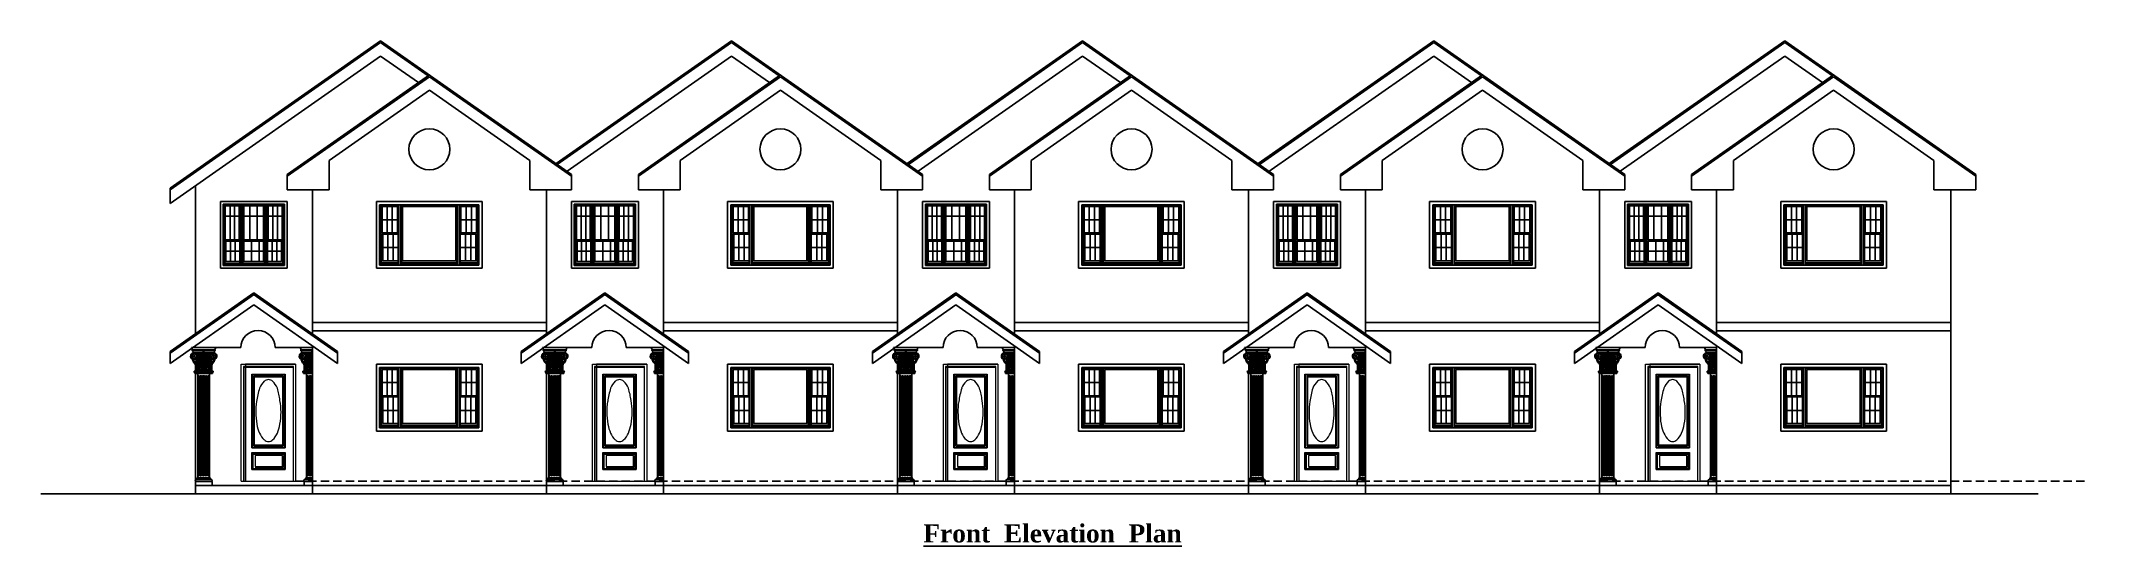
# Model space of a CAD drawing. Header units: inches. Extents: x 8172 to 11619, y -1386 to 1167.
# Drawn here: x 9467 to 10936, y 52 to 415 of the extents above; entities that cross this region are included whole.
import ezdxf

# ---------------------------------------------------------------- set-up
doc = ezdxf.new("R2010")
doc.units = ezdxf.units.IN
doc.header["$LTSCALE"] = 48
doc.header["$MEASUREMENT"] = 0
doc.linetypes.add('0', pattern=[0])
doc.linetypes.add('HIDDEN2', pattern=[0.1875, 0.125, -0.0625])
doc.layers.add('A-Door', color=3, linetype='Continuous', lineweight=13)
doc.layers.add('A-Glaz', color=92, linetype='Continuous')
doc.layers.add('SYMBOLS', color=6, linetype='Continuous')
doc.styles.get("Standard").update_dxf_attribs({"font": 'romantic.ttf'})

msp = doc.modelspace()

# ---------------------------------------------------------------- texts
at = {"insert": (10100.2, 67.8), "char_height": 13, "attachment_point": 1}
msp.add_mtext_dynamic_manual_height_columns('{\\fRomantic|b1|i0|c2|p2;\\LFront  Elevation  Plan}', width=187.968, gutter_width=1, heights=[0], dxfattribs=at)

# ---------------------------------------------------------------- linework, layer by layer
for p, q in [((9559.6, 309.4), (9710.5, 415.1)), ((9559.6, 308.2), (9710.5, 413.9)), ((9847.6, 319.1), (9710.5, 415.1)), ((9744.7, 389.9), (9710.5, 413.9)), ((9836.5, 326.9), (9962.5, 415.1)), ((9837.4, 326.2), (9962.5, 413.9)), ((10099.6, 319.1), (9962.5, 415.1)), ((9996.7, 389.9), (9962.5, 413.9)), ((10088.5, 326.9), (10214.5, 415.1)), ((10088.5, 325.6), (10214.5, 413.9)), ((10351.6, 319.1), (10214.5, 415.1)), ((10248.7, 389.9), (10214.5, 413.9)), ((10340.5, 326.9), (10466.5, 415.1)), ((10340.5, 325.6), (10466.5, 413.9)), ((10603.6, 319.1), (10466.5, 415.1)), ((10500.7, 389.9), (10466.5, 413.9)), ((10592.5, 326.9), (10718.5, 415.1)), ((10593.4, 326.2), (10718.5, 413.9)), ((10855.6, 319.1), (10718.5, 415.1)), ((10752.7, 389.9), (10718.5, 413.9)), ((9559.6, 298.4), (9710.5, 404.1)), ((9737.7, 385.1), (9710.5, 404.1)), ((9844.4, 321.4), (9962.5, 404.1)), ((9989.7, 385.1), (9962.5, 404.1)), ((10096.4, 321.4), (10214.5, 404.1)), ((10241.7, 385.1), (10214.5, 404.1)), ((10347.5, 320.8), (10466.5, 404.1)), ((10493.7, 385.1), (10466.5, 404.1)), ((10600.4, 321.4), (10718.5, 404.1)), ((10745.7, 385.1), (10718.5, 404.1)), ((9643.6, 319.1), (9745.6, 390.6)), ((9643.6, 317.9), (9745.6, 389.3)), ((9847.6, 317.9), (9745.6, 389.3)), ((9895.6, 319.1), (9997.6, 390.6)), ((9895.6, 317.9), (9997.6, 389.3)), ((10099.6, 317.9), (9997.6, 389.3)), ((10147.6, 319.1), (10249.6, 390.6)), ((10147.6, 317.9), (10249.6, 389.3)), ((10351.6, 317.9), (10249.6, 389.3)), ((10399.6, 319.1), (10501.6, 390.6)), ((10399.6, 317.9), (10501.6, 389.3)), ((10603.6, 317.9), (10501.6, 389.3)), ((10651.6, 319.1), (10753.6, 390.6)), ((10651.6, 317.9), (10753.6, 389.3)), ((10855.6, 317.9), (10753.6, 389.3)), ((9673.6, 329.2), (9745.6, 379.6)), ((9817.6, 329.2), (9745.6, 379.6)), ((9925.6, 329.2), (9997.6, 379.6)), ((10069.6, 329.2), (9997.6, 379.6)), ((10177.6, 329.2), (10249.6, 379.6)), ((10321.6, 329.2), (10249.6, 379.6)), ((10429.6, 329.2), (10501.6, 379.6)), ((10573.6, 329.2), (10501.6, 379.6)), ((10681.6, 329.2), (10753.6, 379.6)), ((10825.6, 329.2), (10753.6, 379.6)), ((9673.6, 308.2), (9673.6, 329.2)), ((9817.6, 308.2), (9817.6, 329.2)), ((9925.6, 308.2), (9925.6, 329.2)), ((10069.6, 308.2), (10069.6, 329.2)), ((10177.6, 308.2), (10177.6, 329.2)), ((10321.6, 308.2), (10321.6, 329.2)), ((10429.6, 308.2), (10429.6, 329.2)), ((10573.6, 308.2), (10573.6, 329.2)), ((10681.6, 308.2), (10681.6, 329.2)), ((10825.6, 308.2), (10825.6, 329.2)), ((9559.6, 309.4), (9559.6, 298.4)), ((9559.6, 309.4), (9559.6, 298.4)), ((9577.6, 311), (9577.6, 204.6)), ((9643.6, 319.1), (9643.6, 308.2)), ((9643.6, 319.1), (9643.6, 308.2)), ((9847.6, 319.1), (9847.6, 308.2)), ((9895.6, 319.1), (9895.6, 308.2)), ((9895.6, 319.1), (9895.6, 308.2)), ((10099.6, 319.1), (10099.6, 308.2)), ((10147.6, 319.1), (10147.6, 308.2)), ((10351.6, 319.1), (10351.6, 308.2)), ((10399.6, 319.1), (10399.6, 308.2)), ((10399.6, 319.1), (10399.6, 308.2)), ((10603.6, 319.1), (10603.6, 308.2)), ((10651.6, 319.1), (10651.6, 308.2)), ((10651.6, 319.1), (10651.6, 308.2)), ((10855.6, 319.1), (10855.6, 308.2)), ((10855.6, 319.1), (10855.6, 308.2)), ((9643.6, 308.2), (9673.6, 308.2)), ((9661.6, 308.2), (9661.6, 204.6)), ((9847.6, 308.2), (9817.6, 308.2)), ((9829.6, 308.2), (9829.6, 204.6)), ((9829.6, 308.2), (9829.6, 204.6)), ((9895.6, 308.2), (9925.6, 308.2)), ((9913.6, 308.2), (9913.6, 204.6)), ((10099.6, 308.2), (10069.6, 308.2)), ((10081.6, 308.2), (10081.6, 204.6)), ((10081.6, 308.2), (10081.6, 204.6)), ((10147.6, 308.2), (10177.6, 308.2)), ((10165.6, 308.2), (10165.6, 204.6)), ((10351.6, 308.2), (10321.6, 308.2)), ((10333.6, 308.2), (10333.6, 204.6)), ((10333.6, 308.2), (10333.6, 204.6)), ((10399.6, 308.2), (10429.6, 308.2)), ((10417.6, 308.2), (10417.6, 204.6)), ((10603.6, 308.2), (10573.6, 308.2)), ((10585.6, 308.2), (10585.6, 204.6)), ((10585.6, 308.2), (10585.6, 204.6)), ((10651.6, 308.2), (10681.6, 308.2)), ((10669.6, 308.2), (10669.6, 204.6)), ((10855.6, 308.2), (10825.6, 308.2)), ((10837.6, 308.2), (10837.6, 89.8)), ((9624.1, 251.8), (9595.6, 251.8)), ((9876.1, 251.8), (9847.6, 251.8)), ((10128.1, 251.8), (10099.6, 251.8)), ((10380.1, 251.8), (10351.6, 251.8)), ((10632.1, 251.8), (10603.6, 251.8)), ((9559.6, 192), (9619.6, 234)), ((9559.6, 190.7), (9620.1, 233.1)), ((9559.6, 183.4), (9619.6, 225.4)), ((9679.6, 190.7), (9619, 233.1)), ((9679.6, 192), (9619.6, 234)), ((9679.6, 183.4), (9619.6, 225.4)), ((9811.6, 192), (9871.6, 234)), ((9811.6, 190.7), (9872.1, 233.1)), ((9811.6, 183.4), (9871.6, 225.4)), ((9931.6, 190.7), (9871, 233.1)), ((9931.6, 192), (9871.6, 234)), ((9931.6, 183.4), (9871.6, 225.4)), ((10063.6, 192), (10123.6, 234)), ((10063.6, 190.7), (10124.1, 233.1)), ((10063.6, 183.4), (10123.6, 225.4)), ((10183.6, 190.7), (10123, 233.1)), ((10183.6, 192), (10123.6, 234)), ((10183.6, 183.4), (10123.6, 225.4)), ((10315.6, 192), (10375.6, 234)), ((10315.6, 190.7), (10376.1, 233.1)), ((10315.6, 183.4), (10375.6, 225.4)), ((10435.6, 190.7), (10375, 233.1)), ((10435.6, 192), (10375.6, 234)), ((10435.6, 183.4), (10375.6, 225.4)), ((10567.6, 192), (10627.6, 234)), ((10567.6, 190.7), (10628.1, 233.1)), ((10567.6, 183.4), (10627.6, 225.4)), ((10687.6, 190.7), (10627, 233.1)), ((10687.6, 192), (10627.6, 234)), ((10687.6, 183.4), (10627.6, 225.4)), ((9829.6, 212.8), (9661.6, 212.8)), ((9829.6, 206.8), (9661.6, 206.8)), ((10081.6, 212.8), (9913.6, 212.8)), ((10081.6, 206.8), (9913.6, 206.8)), ((10333.6, 212.8), (10165.6, 212.8)), ((10333.6, 206.8), (10165.6, 206.8)), ((10585.6, 212.8), (10417.6, 212.8)), ((10585.6, 206.8), (10417.6, 206.8)), ((10837.6, 212.8), (10669.6, 212.8)), ((10837.6, 206.8), (10669.6, 206.8)), ((9559.6, 192), (9559.6, 183.4)), ((9592.3, 194.8), (9610.3, 194.8)), ((9634.9, 194.8), (9652.8, 194.8)), ((9661.6, 196), (9661.6, 89.8)), ((9679.6, 192), (9679.6, 183.4)), ((9811.6, 192), (9811.6, 183.4)), ((9844.3, 194.8), (9862.3, 194.8)), ((9886.9, 194.8), (9904.8, 194.8)), ((9913.6, 196), (9913.6, 89.8)), ((9931.6, 192), (9931.6, 183.4)), ((10063.6, 192), (10063.6, 183.4)), ((10096.3, 194.8), (10114.3, 194.8)), ((10138.9, 194.8), (10156.8, 194.8)), ((10165.6, 196), (10165.6, 89.8)), ((10183.6, 192), (10183.6, 183.4)), ((10315.6, 192), (10315.6, 183.4)), ((10348.3, 194.8), (10366.3, 194.8)), ((10390.9, 194.8), (10408.8, 194.8)), ((10417.6, 196), (10417.6, 89.8)), ((10435.6, 192), (10435.6, 183.4)), ((10567.6, 192), (10567.6, 183.4)), ((10600.3, 194.8), (10618.3, 194.8)), ((10642.9, 194.8), (10660.8, 194.8)), ((10669.6, 196), (10669.6, 89.8)), ((10687.6, 192), (10687.6, 183.4)), ((9577.6, 176.1), (9577.6, 89.8)), ((9829.6, 176.1), (9829.6, 89.8)), ((9829.6, 176.1), (9829.6, 89.8)), ((10081.6, 176.1), (10081.6, 89.8)), ((10081.6, 176.1), (10081.6, 89.8)), ((10333.6, 176.1), (10333.6, 89.8)), ((10333.6, 176.1), (10333.6, 89.8)), ((10585.6, 176.1), (10585.6, 89.8)), ((10585.6, 176.1), (10585.6, 89.8)), ((9466.8, 89.8), (10900.4, 89.8)), ((9577.6, 95.8), (9829.6, 95.8)), ((9829.6, 95.8), (10081.6, 95.8)), ((10081.6, 95.8), (10333.6, 95.8)), ((10333.6, 95.8), (10585.6, 95.8)), ((10585.6, 95.8), (10837.6, 95.8))]:
    msp.add_line(p, q)
at = {"color": 4}
for p, q in [((9559.6, 309.4), (9559.6, 298.4)), ((9595.6, 251.8), (9595.6, 290.1)), ((9847.6, 251.8), (9847.6, 290.1)), ((10099.6, 251.8), (10099.6, 290.1)), ((10603.6, 251.8), (10603.6, 290.1))]:
    msp.add_line(p, q, dxfattribs=at)
at = {"color": 8, "linetype": 'HIDDEN2'}
for p, q in [((9649.6, 98.8), (9829.6, 98.8)), ((9829.6, 98.8), (9928.2, 98.8)), ((9901.6, 98.8), (10081.6, 98.8)), ((10081.6, 98.8), (10180.2, 98.8)), ((10153.6, 98.8), (10333.6, 98.8)), ((10333.6, 98.8), (10432.2, 98.8)), ((10405.6, 98.8), (10585.6, 98.8)), ((10585.6, 98.8), (10684.2, 98.8)), ((10657.6, 98.8), (10837.6, 98.8)), ((10837.6, 98.8), (10936.2, 98.8))]:
    msp.add_line(p, q, dxfattribs=at)
for centre in [(9745.6, 337.2), (9997.6, 337.2), (10249.6, 337.2), (10501.6, 337.2), (10753.6, 337.2)]:
    msp.add_circle(centre, 14.7)
for centre in [(9622.6, 194.8), (9874.6, 194.8), (10126.6, 194.8), (10378.6, 194.8), (10630.6, 194.8)]:
    msp.add_arc(centre, 12.3, 0, 180)
at = {"layer": 'A-Door', "linetype": '0'}
for p, q in [((9610.6, 182.8), (9649.6, 182.8)), ((9610.6, 98.8), (9610.6, 182.8)), ((9648.1, 181.3), (9612.1, 181.3)), ((9612.1, 181.3), (9612.1, 98.8)), ((9612.6, 180.8), (9648.1, 180.8)), ((9612.6, 98.8), (9612.6, 180.8)), ((9649.6, 182.8), (9613.6, 182.8)), ((9613.6, 182.8), (9613.6, 98.8)), ((9648.1, 98.8), (9648.1, 181.3)), ((9649.6, 182.8), (9649.6, 98.8)), ((9649.6, 182.8), (9649.6, 98.8)), ((9862.6, 182.8), (9901.6, 182.8)), ((9862.6, 98.8), (9862.6, 182.8)), ((9900.1, 181.3), (9864.1, 181.3)), ((9864.1, 181.3), (9864.1, 98.8)), ((9864.6, 180.8), (9900.1, 180.8)), ((9864.6, 98.8), (9864.6, 180.8)), ((9901.6, 182.8), (9865.6, 182.8)), ((9865.6, 182.8), (9865.6, 98.8)), ((9900.1, 98.8), (9900.1, 181.3)), ((9901.6, 182.8), (9901.6, 98.8)), ((9901.6, 182.8), (9901.6, 98.8)), ((10114.6, 182.8), (10153.6, 182.8)), ((10114.6, 98.8), (10114.6, 182.8)), ((10152.1, 181.3), (10116.1, 181.3)), ((10116.1, 181.3), (10116.1, 98.8)), ((10116.6, 180.8), (10152.1, 180.8)), ((10116.6, 98.8), (10116.6, 180.8)), ((10153.6, 182.8), (10117.6, 182.8)), ((10117.6, 182.8), (10117.6, 98.8)), ((10152.1, 98.8), (10152.1, 181.3)), ((10153.6, 182.8), (10153.6, 98.8)), ((10153.6, 182.8), (10153.6, 98.8)), ((10366.6, 182.8), (10405.6, 182.8)), ((10366.6, 98.8), (10366.6, 182.8)), ((10404.1, 181.3), (10368.1, 181.3)), ((10368.1, 181.3), (10368.1, 98.8)), ((10368.6, 180.8), (10404.1, 180.8)), ((10368.6, 98.8), (10368.6, 180.8)), ((10405.6, 182.8), (10369.6, 182.8)), ((10369.6, 182.8), (10369.6, 98.8)), ((10404.1, 98.8), (10404.1, 181.3)), ((10405.6, 182.8), (10405.6, 98.8)), ((10405.6, 182.8), (10405.6, 98.8)), ((10618.6, 182.8), (10657.6, 182.8)), ((10618.6, 98.8), (10618.6, 182.8)), ((10656.1, 181.3), (10620.1, 181.3)), ((10620.1, 181.3), (10620.1, 98.8)), ((10620.6, 180.8), (10656.1, 180.8)), ((10620.6, 98.8), (10620.6, 180.8)), ((10657.6, 182.8), (10621.6, 182.8)), ((10621.6, 182.8), (10621.6, 98.8)), ((10656.1, 98.8), (10656.1, 181.3)), ((10657.6, 182.8), (10657.6, 98.8)), ((10657.6, 182.8), (10657.6, 98.8)), ((9618.1, 122.8), (9618.1, 175.8)), ((9618.1, 175.8), (9642.1, 175.8)), ((9618.6, 123.3), (9618.6, 175.3)), ((9618.6, 175.3), (9641.6, 175.3)), ((9619.6, 174.3), (9640.6, 174.3)), ((9619.6, 124.3), (9619.6, 174.3)), ((9620.1, 124.8), (9620.1, 173.8)), ((9620.1, 173.8), (9640.1, 173.8)), ((9640.1, 173.8), (9640.1, 124.8)), ((9640.6, 174.3), (9640.6, 124.3)), ((9641.6, 175.3), (9641.6, 123.3)), ((9642.1, 175.8), (9642.1, 122.8)), ((9870.1, 122.8), (9870.1, 175.8)), ((9870.1, 175.8), (9894.1, 175.8)), ((9870.6, 123.3), (9870.6, 175.3)), ((9870.6, 175.3), (9893.6, 175.3)), ((9871.6, 174.3), (9892.6, 174.3)), ((9871.6, 124.3), (9871.6, 174.3)), ((9872.1, 124.8), (9872.1, 173.8)), ((9872.1, 173.8), (9892.1, 173.8)), ((9892.1, 173.8), (9892.1, 124.8)), ((9892.6, 174.3), (9892.6, 124.3)), ((9893.6, 175.3), (9893.6, 123.3)), ((9894.1, 175.8), (9894.1, 122.8)), ((10122.1, 122.8), (10122.1, 175.8)), ((10122.1, 175.8), (10146.1, 175.8)), ((10122.6, 123.3), (10122.6, 175.3)), ((10122.6, 175.3), (10145.6, 175.3)), ((10123.6, 174.3), (10144.6, 174.3)), ((10123.6, 124.3), (10123.6, 174.3)), ((10124.1, 124.8), (10124.1, 173.8)), ((10124.1, 173.8), (10144.1, 173.8)), ((10144.1, 173.8), (10144.1, 124.8)), ((10144.6, 174.3), (10144.6, 124.3)), ((10145.6, 175.3), (10145.6, 123.3)), ((10146.1, 175.8), (10146.1, 122.8)), ((10374.1, 122.8), (10374.1, 175.8)), ((10374.1, 175.8), (10398.1, 175.8)), ((10374.6, 123.3), (10374.6, 175.3)), ((10374.6, 175.3), (10397.6, 175.3)), ((10375.6, 174.3), (10396.6, 174.3)), ((10375.6, 124.3), (10375.6, 174.3)), ((10376.1, 124.8), (10376.1, 173.8)), ((10376.1, 173.8), (10396.1, 173.8)), ((10396.1, 173.8), (10396.1, 124.8)), ((10396.6, 174.3), (10396.6, 124.3)), ((10397.6, 175.3), (10397.6, 123.3)), ((10398.1, 175.8), (10398.1, 122.8)), ((10626.1, 122.8), (10626.1, 175.8)), ((10626.1, 175.8), (10650.1, 175.8)), ((10626.6, 123.3), (10626.6, 175.3)), ((10626.6, 175.3), (10649.6, 175.3)), ((10627.6, 174.3), (10648.6, 174.3)), ((10627.6, 124.3), (10627.6, 174.3)), ((10628.1, 124.8), (10628.1, 173.8)), ((10628.1, 173.8), (10648.1, 173.8)), ((10648.1, 173.8), (10648.1, 124.8)), ((10648.6, 174.3), (10648.6, 124.3)), ((10649.6, 175.3), (10649.6, 123.3)), ((10650.1, 175.8), (10650.1, 122.8)), ((9618.1, 122.8), (9642.1, 122.8)), ((9618.1, 119.3), (9642.1, 119.3)), ((9618.1, 107.3), (9618.1, 119.3)), ((9618.6, 123.3), (9641.6, 123.3)), ((9641.6, 118.8), (9618.6, 118.8)), ((9618.6, 107.8), (9618.6, 118.8)), ((9619.1, 118.3), (9641.6, 118.3)), ((9619.1, 107.8), (9619.1, 118.3)), ((9619.6, 124.3), (9640.6, 124.3)), ((9620.1, 124.8), (9640.1, 124.8)), ((9641.6, 107.8), (9641.6, 118.8)), ((9642.1, 119.3), (9642.1, 107.3)), ((9870.1, 122.8), (9894.1, 122.8)), ((9870.1, 119.3), (9894.1, 119.3)), ((9870.1, 107.3), (9870.1, 119.3)), ((9870.6, 123.3), (9893.6, 123.3)), ((9893.6, 118.8), (9870.6, 118.8)), ((9870.6, 107.8), (9870.6, 118.8)), ((9871.1, 118.3), (9893.6, 118.3)), ((9871.1, 107.8), (9871.1, 118.3)), ((9871.6, 124.3), (9892.6, 124.3)), ((9872.1, 124.8), (9892.1, 124.8)), ((9893.6, 107.8), (9893.6, 118.8)), ((9894.1, 119.3), (9894.1, 107.3)), ((10122.1, 122.8), (10146.1, 122.8)), ((10122.1, 119.3), (10146.1, 119.3)), ((10122.1, 107.3), (10122.1, 119.3)), ((10122.6, 123.3), (10145.6, 123.3)), ((10145.6, 118.8), (10122.6, 118.8)), ((10122.6, 107.8), (10122.6, 118.8)), ((10123.1, 118.3), (10145.6, 118.3)), ((10123.1, 107.8), (10123.1, 118.3)), ((10123.6, 124.3), (10144.6, 124.3)), ((10124.1, 124.8), (10144.1, 124.8)), ((10145.6, 107.8), (10145.6, 118.8)), ((10146.1, 119.3), (10146.1, 107.3)), ((10374.1, 122.8), (10398.1, 122.8)), ((10374.1, 119.3), (10398.1, 119.3)), ((10374.1, 107.3), (10374.1, 119.3)), ((10374.6, 123.3), (10397.6, 123.3)), ((10397.6, 118.8), (10374.6, 118.8)), ((10374.6, 107.8), (10374.6, 118.8)), ((10375.1, 118.3), (10397.6, 118.3)), ((10375.1, 107.8), (10375.1, 118.3)), ((10375.6, 124.3), (10396.6, 124.3)), ((10376.1, 124.8), (10396.1, 124.8)), ((10397.6, 107.8), (10397.6, 118.8)), ((10398.1, 119.3), (10398.1, 107.3)), ((10626.1, 122.8), (10650.1, 122.8)), ((10626.1, 119.3), (10650.1, 119.3)), ((10626.1, 107.3), (10626.1, 119.3)), ((10626.6, 123.3), (10649.6, 123.3)), ((10649.6, 118.8), (10626.6, 118.8)), ((10626.6, 107.8), (10626.6, 118.8)), ((10627.1, 118.3), (10649.6, 118.3)), ((10627.1, 107.8), (10627.1, 118.3)), ((10627.6, 124.3), (10648.6, 124.3)), ((10628.1, 124.8), (10648.1, 124.8)), ((10649.6, 107.8), (10649.6, 118.8)), ((10650.1, 119.3), (10650.1, 107.3)), ((9618.1, 107.3), (9642.1, 107.3)), ((9618.6, 107.8), (9641.6, 107.8)), ((9620.6, 117.3), (9620.6, 109.3)), ((9640.1, 117.3), (9620.6, 117.3)), ((9620.6, 109.3), (9640.1, 109.3)), ((9620.6, 108.8), (9640.6, 108.8)), ((9640.1, 109.3), (9640.1, 117.3)), ((9640.6, 108.8), (9640.6, 117.3)), ((9870.1, 107.3), (9894.1, 107.3)), ((9870.6, 107.8), (9893.6, 107.8)), ((9872.6, 117.3), (9872.6, 109.3)), ((9892.1, 117.3), (9872.6, 117.3)), ((9872.6, 109.3), (9892.1, 109.3)), ((9872.6, 108.8), (9892.6, 108.8)), ((9892.1, 109.3), (9892.1, 117.3)), ((9892.6, 108.8), (9892.6, 117.3)), ((10122.1, 107.3), (10146.1, 107.3)), ((10122.6, 107.8), (10145.6, 107.8)), ((10124.6, 117.3), (10124.6, 109.3)), ((10144.1, 117.3), (10124.6, 117.3)), ((10124.6, 109.3), (10144.1, 109.3)), ((10124.6, 108.8), (10144.6, 108.8)), ((10144.1, 109.3), (10144.1, 117.3)), ((10144.6, 108.8), (10144.6, 117.3)), ((10374.1, 107.3), (10398.1, 107.3)), ((10374.6, 107.8), (10397.6, 107.8)), ((10376.6, 117.3), (10376.6, 109.3)), ((10396.1, 117.3), (10376.6, 117.3)), ((10376.6, 109.3), (10396.1, 109.3)), ((10376.6, 108.8), (10396.6, 108.8)), ((10396.1, 109.3), (10396.1, 117.3)), ((10396.6, 108.8), (10396.6, 117.3)), ((10626.1, 107.3), (10650.1, 107.3)), ((10626.6, 107.8), (10649.6, 107.8)), ((10628.6, 117.3), (10628.6, 109.3)), ((10648.1, 117.3), (10628.6, 117.3)), ((10628.6, 109.3), (10648.1, 109.3)), ((10628.6, 108.8), (10648.6, 108.8)), ((10648.1, 109.3), (10648.1, 117.3)), ((10648.6, 108.8), (10648.6, 117.3)), ((9610.6, 98.8), (9649.6, 98.8)), ((9613.6, 98.8), (9649.6, 98.8)), ((9862.6, 98.8), (9901.6, 98.8)), ((9865.6, 98.8), (9901.6, 98.8)), ((10114.6, 98.8), (10153.6, 98.8)), ((10117.6, 98.8), (10153.6, 98.8)), ((10366.6, 98.8), (10405.6, 98.8)), ((10369.6, 98.8), (10405.6, 98.8)), ((10618.6, 98.8), (10657.6, 98.8)), ((10621.6, 98.8), (10657.6, 98.8))]:
    msp.add_line(p, q, dxfattribs=at)
for centre, radius, start, end in [((9678.2, 148.5), 57.1, 162.568, 172.483), ((9637.7, 159.6), 15.3, 134.024, 156.8014), ((9630.1, 167.5), 4.24, 90, 134.024), ((9630.1, 167.5), 4.24, 45.976, 90), ((9622.4, 159.6), 15.3, 23.1986, 45.976), ((9585, 150), 53.8, 7.2733, 16.8754), ((9930.2, 148.5), 57.1, 162.568, 172.483), ((9889.7, 159.6), 15.3, 134.024, 156.8014), ((9882.1, 167.5), 4.24, 90, 134.024), ((9882.1, 167.5), 4.24, 45.976, 90), ((9874.4, 159.6), 15.3, 23.1986, 45.976), ((9837, 150), 53.8, 7.2733, 16.8754), ((10182.2, 148.5), 57.1, 162.568, 172.483), ((10141.7, 159.6), 15.3, 134.024, 156.8014), ((10134.1, 167.5), 4.24, 90, 134.024), ((10134.1, 167.5), 4.24, 45.976, 90), ((10126.4, 159.6), 15.3, 23.1986, 45.976), ((10089, 150), 53.8, 7.2733, 16.8754), ((10434.2, 148.5), 57.1, 162.568, 172.483), ((10393.7, 159.6), 15.3, 134.024, 156.8014), ((10386.1, 167.5), 4.24, 90, 134.024), ((10386.1, 167.5), 4.24, 45.976, 90), ((10378.4, 159.6), 15.3, 23.1986, 45.976), ((10341, 150), 53.8, 7.2733, 16.8754), ((10686.2, 148.5), 57.1, 162.568, 172.483), ((10645.7, 159.6), 15.3, 134.024, 156.8014), ((10638.1, 167.5), 4.24, 90, 134.024), ((10638.1, 167.5), 4.24, 45.976, 90), ((10630.4, 159.6), 15.3, 23.1986, 45.976), ((10593, 150), 53.8, 7.2733, 16.8754), ((9656.1, 149.8), 35.1, 169.9337, 182.5857), ((9669.9, 148.3), 48.9, 180, 190.0663), ((9590.2, 148.3), 48.9, 0.0001, 10.0663), ((9590.2, 148.3), 48.9, 349.9337, 0), ((9908.1, 149.8), 35.1, 169.9337, 182.5857), ((9921.9, 148.3), 48.9, 180, 190.0663), ((9842.2, 148.3), 48.9, 0.0001, 10.0663), ((9842.2, 148.3), 48.9, 349.9337, 0), ((10160.1, 149.8), 35.1, 169.9337, 182.5857), ((10173.9, 148.3), 48.9, 180, 190.0663), ((10094.2, 148.3), 48.9, 0.0001, 10.0663), ((10094.2, 148.3), 48.9, 349.9337, 0), ((10412.1, 149.8), 35.1, 169.9337, 182.5857), ((10425.9, 148.3), 48.9, 180, 190.0663), ((10346.2, 148.3), 48.9, 0.0001, 10.0663), ((10346.2, 148.3), 48.9, 349.9337, 0), ((10664.1, 149.8), 35.1, 169.9337, 182.5857), ((10677.9, 148.3), 48.9, 180, 190.0663), ((10598.2, 148.3), 48.9, 0.0001, 10.0663), ((10598.2, 148.3), 48.9, 349.9337, 0), ((9650.1, 144.7), 28.8, 190.0663, 203.1986), ((9637.7, 139.4), 15.3, 203.1986, 225.976), ((9622.4, 139.4), 15.3, 314.024, 336.8014), ((9610, 144.7), 28.8, 336.8014, 349.9337), ((9902.1, 144.7), 28.8, 190.0663, 203.1986), ((9889.7, 139.4), 15.3, 203.1986, 225.976), ((9874.4, 139.4), 15.3, 314.024, 336.8014), ((9862, 144.7), 28.8, 336.8014, 349.9337), ((10154.1, 144.7), 28.8, 190.0663, 203.1986), ((10141.7, 139.4), 15.3, 203.1986, 225.976), ((10126.4, 139.4), 15.3, 314.024, 336.8014), ((10114, 144.7), 28.8, 336.8014, 349.9337), ((10406.1, 144.7), 28.8, 190.0663, 203.1986), ((10393.7, 139.4), 15.3, 203.1986, 225.976), ((10378.4, 139.4), 15.3, 314.024, 336.8014), ((10366, 144.7), 28.8, 336.8014, 349.9337), ((10658.1, 144.7), 28.8, 190.0663, 203.1986), ((10645.7, 139.4), 15.3, 203.1986, 225.976), ((10630.4, 139.4), 15.3, 314.024, 336.8014), ((10618, 144.7), 28.8, 336.8014, 349.9337), ((9630.1, 131.5), 4.24, 225.976, 270), ((9630.1, 131.5), 4.24, 270, 314.024), ((9882.1, 131.5), 4.24, 225.976, 270), ((9882.1, 131.5), 4.24, 270, 314.024), ((10134.1, 131.5), 4.24, 225.976, 270), ((10134.1, 131.5), 4.24, 270, 314.024), ((10386.1, 131.5), 4.24, 225.976, 270), ((10386.1, 131.5), 4.24, 270, 314.024), ((10638.1, 131.5), 4.24, 225.976, 270), ((10638.1, 131.5), 4.24, 270, 314.024)]:
    msp.add_arc(centre, radius, start, end, dxfattribs=at)
at = {"layer": 'A-Glaz', "linetype": '0'}
for p, q in [((9595.6, 251.8), (9595.6, 299.8)), ((9595.6, 299.8), (9643.6, 299.8)), ((9597.6, 253.8), (9597.6, 297.7)), ((9597.6, 297.7), (9641.5, 297.7)), ((9598.1, 254.4), (9598.1, 297.2)), ((9609.5, 297.2), (9598.1, 297.2)), ((9598.4, 297.2), (9598.4, 271.3)), ((9599.1, 296.5), (9599.1, 272.1)), ((9599.1, 296.5), (9609.1, 296.5)), ((9602.5, 272.1), (9602.5, 296.5)), ((9605.8, 272.1), (9605.8, 296.5)), ((9609.1, 296.5), (9609.1, 272.1)), ((9609.5, 297.2), (9609.5, 254.4)), ((9610, 253.8), (9610, 297.7)), ((9611.2, 253.8), (9611.2, 297.7)), ((9611.6, 297.2), (9611.6, 254.4)), ((9611.6, 297.2), (9627.3, 297.2)), ((9612.4, 296.5), (9612.4, 272.1)), ((9612.4, 296.5), (9626.6, 296.5)), ((9616.6, 272.1), (9616.6, 296.5)), ((9622.1, 272.1), (9622.1, 296.5)), ((9626.6, 296.5), (9626.6, 272.1)), ((9627.3, 297.2), (9627.3, 254.4)), ((9627.8, 253.8), (9627.8, 297.7)), ((9629, 253.8), (9629, 297.7)), ((9629, 272.1), (9629, 296.5)), ((9629.4, 297.2), (9629.4, 254.4)), ((9629.4, 297.2), (9641, 297.2)), ((9629.9, 296.5), (9629.9, 272.1)), ((9640, 296.5), (9629.9, 296.5)), ((9633.2, 272.1), (9633.2, 296.5)), ((9636.6, 272.1), (9636.6, 296.5)), ((9640, 296.5), (9640, 272.1)), ((9640.7, 297.2), (9640.7, 271.3)), ((9641, 254.4), (9641, 297.2)), ((9641.5, 297.7), (9641.5, 253.8)), ((9643.6, 299.8), (9643.6, 251.8)), ((9707.6, 299.8), (9707.6, 251.8)), ((9707.6, 251.8), (9707.6, 299.8)), ((9707.6, 299.8), (9783.5, 299.8)), ((9709.9, 254.1), (9709.9, 297.4)), ((9709.9, 297.4), (9781.2, 297.4)), ((9710.4, 254.7), (9710.4, 296.9)), ((9723.2, 296.9), (9710.4, 296.9)), ((9710.8, 296.9), (9710.8, 276.3)), ((9711.6, 296.1), (9711.6, 277.1)), ((9711.6, 296.1), (9722.7, 296.1)), ((9715.3, 277.1), (9715.3, 296.1)), ((9719, 277.1), (9719, 296.1)), ((9722.7, 296.1), (9722.7, 277.1)), ((9723.2, 296.9), (9723.2, 254.7)), ((9723.7, 254.1), (9723.7, 297.4)), ((9725.1, 254.1), (9725.1, 297.4)), ((9725.5, 296.9), (9725.5, 254.7)), ((9725.5, 296.9), (9765.4, 296.9)), ((9726.4, 257.2), (9726.4, 296.1)), ((9726.4, 296.1), (9764.6, 296.1)), ((9764.6, 257.2), (9764.6, 296.1)), ((9765.4, 296.9), (9765.4, 254.7)), ((9765.9, 254.1), (9765.9, 297.4)), ((9767.2, 254.1), (9767.2, 297.4)), ((9767.7, 296.9), (9767.7, 254.7)), ((9767.7, 296.9), (9780.7, 296.9)), ((9768.2, 296.1), (9768.2, 277.1)), ((9779.5, 296.1), (9768.2, 296.1)), ((9772.1, 277.1), (9772.1, 296.1)), ((9775.8, 277.1), (9775.8, 296.1)), ((9779.5, 296.1), (9779.5, 277.1)), ((9780.4, 296.9), (9780.4, 276.3)), ((9780.7, 254.7), (9780.7, 296.9)), ((9781.2, 297.4), (9781.2, 254.1)), ((9783.5, 299.8), (9783.5, 251.8)), ((9847.6, 251.8), (9847.6, 299.8)), ((9847.6, 299.8), (9895.6, 299.8)), ((9849.6, 253.8), (9849.6, 297.7)), ((9849.6, 297.7), (9893.5, 297.7)), ((9850.1, 254.4), (9850.1, 297.2)), ((9861.5, 297.2), (9850.1, 297.2)), ((9850.4, 297.2), (9850.4, 271.3)), ((9851.1, 296.5), (9851.1, 272.1)), ((9851.1, 296.5), (9861.1, 296.5)), ((9854.5, 272.1), (9854.5, 296.5)), ((9857.8, 272.1), (9857.8, 296.5)), ((9861.1, 296.5), (9861.1, 272.1)), ((9861.5, 297.2), (9861.5, 254.4)), ((9862, 253.8), (9862, 297.7)), ((9863.2, 253.8), (9863.2, 297.7)), ((9863.6, 297.2), (9863.6, 254.4)), ((9863.6, 297.2), (9879.3, 297.2)), ((9864.4, 296.5), (9864.4, 272.1)), ((9864.4, 296.5), (9878.6, 296.5)), ((9868.6, 272.1), (9868.6, 296.5)), ((9874.1, 272.1), (9874.1, 296.5)), ((9878.6, 296.5), (9878.6, 272.1)), ((9879.3, 297.2), (9879.3, 254.4)), ((9879.8, 253.8), (9879.8, 297.7)), ((9881, 253.8), (9881, 297.7)), ((9881, 272.1), (9881, 296.5)), ((9881.4, 297.2), (9881.4, 254.4)), ((9881.4, 297.2), (9893, 297.2)), ((9881.9, 296.5), (9881.9, 272.1)), ((9892, 296.5), (9881.9, 296.5)), ((9885.2, 272.1), (9885.2, 296.5)), ((9888.6, 272.1), (9888.6, 296.5)), ((9892, 296.5), (9892, 272.1)), ((9892.7, 297.2), (9892.7, 271.3)), ((9893, 254.4), (9893, 297.2)), ((9893.5, 297.7), (9893.5, 253.8)), ((9895.6, 299.8), (9895.6, 251.8)), ((9959.6, 299.8), (9959.6, 251.8)), ((9959.6, 251.8), (9959.6, 299.8)), ((9959.6, 299.8), (10035.5, 299.8)), ((9961.9, 254.1), (9961.9, 297.4)), ((9961.9, 297.4), (10033.2, 297.4)), ((9962.4, 254.7), (9962.4, 296.9)), ((9975.2, 296.9), (9962.4, 296.9)), ((9962.8, 296.9), (9962.8, 276.3)), ((9963.6, 296.1), (9963.6, 277.1)), ((9963.6, 296.1), (9974.7, 296.1)), ((9967.3, 277.1), (9967.3, 296.1)), ((9971, 277.1), (9971, 296.1)), ((9974.7, 296.1), (9974.7, 277.1)), ((9975.2, 296.9), (9975.2, 254.7)), ((9975.7, 254.1), (9975.7, 297.4)), ((9977.1, 254.1), (9977.1, 297.4)), ((9977.5, 296.9), (9977.5, 254.7)), ((9977.5, 296.9), (10017.4, 296.9)), ((9978.4, 257.2), (9978.4, 296.1)), ((9978.4, 296.1), (10016.6, 296.1)), ((10016.6, 257.2), (10016.6, 296.1)), ((10017.4, 296.9), (10017.4, 254.7)), ((10017.9, 254.1), (10017.9, 297.4)), ((10019.2, 254.1), (10019.2, 297.4)), ((10019.7, 296.9), (10019.7, 254.7)), ((10019.7, 296.9), (10032.7, 296.9)), ((10020.2, 296.1), (10020.2, 277.1)), ((10031.5, 296.1), (10020.2, 296.1)), ((10024.1, 277.1), (10024.1, 296.1)), ((10027.8, 277.1), (10027.8, 296.1)), ((10031.5, 296.1), (10031.5, 277.1)), ((10032.4, 296.9), (10032.4, 276.3)), ((10032.7, 254.7), (10032.7, 296.9)), ((10033.2, 297.4), (10033.2, 254.1)), ((10035.5, 299.8), (10035.5, 251.8)), ((10099.6, 251.8), (10099.6, 299.8)), ((10099.6, 299.8), (10147.6, 299.8)), ((10101.6, 253.8), (10101.6, 297.7)), ((10101.6, 297.7), (10145.5, 297.7)), ((10102.1, 254.4), (10102.1, 297.2)), ((10113.5, 297.2), (10102.1, 297.2)), ((10102.4, 297.2), (10102.4, 271.3)), ((10103.1, 296.5), (10103.1, 272.1)), ((10103.1, 296.5), (10113.1, 296.5)), ((10106.5, 272.1), (10106.5, 296.5)), ((10109.8, 272.1), (10109.8, 296.5)), ((10113.1, 296.5), (10113.1, 272.1)), ((10113.5, 297.2), (10113.5, 254.4)), ((10114, 253.8), (10114, 297.7)), ((10115.2, 253.8), (10115.2, 297.7)), ((10115.6, 297.2), (10115.6, 254.4)), ((10115.6, 297.2), (10131.3, 297.2)), ((10116.4, 296.5), (10116.4, 272.1)), ((10116.4, 296.5), (10130.6, 296.5)), ((10120.6, 272.1), (10120.6, 296.5)), ((10126.1, 272.1), (10126.1, 296.5)), ((10130.6, 296.5), (10130.6, 272.1)), ((10131.3, 297.2), (10131.3, 254.4)), ((10131.8, 253.8), (10131.8, 297.7)), ((10133, 253.8), (10133, 297.7)), ((10133, 272.1), (10133, 296.5)), ((10133.4, 297.2), (10133.4, 254.4)), ((10133.4, 297.2), (10145, 297.2)), ((10133.9, 296.5), (10133.9, 272.1)), ((10144, 296.5), (10133.9, 296.5)), ((10137.2, 272.1), (10137.2, 296.5)), ((10140.6, 272.1), (10140.6, 296.5)), ((10144, 296.5), (10144, 272.1)), ((10144.7, 297.2), (10144.7, 271.3)), ((10145, 254.4), (10145, 297.2)), ((10145.5, 297.7), (10145.5, 253.8)), ((10147.6, 299.8), (10147.6, 251.8)), ((10211.6, 299.8), (10211.6, 251.8)), ((10211.6, 251.8), (10211.6, 299.8)), ((10211.6, 299.8), (10287.5, 299.8)), ((10213.9, 254.1), (10213.9, 297.4)), ((10213.9, 297.4), (10285.2, 297.4)), ((10214.4, 254.7), (10214.4, 296.9)), ((10227.2, 296.9), (10214.4, 296.9)), ((10214.8, 296.9), (10214.8, 276.3)), ((10215.6, 296.1), (10215.6, 277.1)), ((10215.6, 296.1), (10226.7, 296.1)), ((10219.3, 277.1), (10219.3, 296.1)), ((10223, 277.1), (10223, 296.1)), ((10226.7, 296.1), (10226.7, 277.1)), ((10227.2, 296.9), (10227.2, 254.7)), ((10227.7, 254.1), (10227.7, 297.4)), ((10229.1, 254.1), (10229.1, 297.4)), ((10229.5, 296.9), (10229.5, 254.7)), ((10229.5, 296.9), (10269.4, 296.9)), ((10230.4, 257.2), (10230.4, 296.1)), ((10230.4, 296.1), (10268.6, 296.1)), ((10268.6, 257.2), (10268.6, 296.1)), ((10269.4, 296.9), (10269.4, 254.7)), ((10269.9, 254.1), (10269.9, 297.4)), ((10271.2, 254.1), (10271.2, 297.4)), ((10271.7, 296.9), (10271.7, 254.7)), ((10271.7, 296.9), (10284.7, 296.9)), ((10272.2, 296.1), (10272.2, 277.1)), ((10283.5, 296.1), (10272.2, 296.1)), ((10276.1, 277.1), (10276.1, 296.1)), ((10279.8, 277.1), (10279.8, 296.1)), ((10283.5, 296.1), (10283.5, 277.1)), ((10284.4, 296.9), (10284.4, 276.3)), ((10284.7, 254.7), (10284.7, 296.9)), ((10285.2, 297.4), (10285.2, 254.1)), ((10287.5, 299.8), (10287.5, 251.8)), ((10351.6, 251.8), (10351.6, 299.8)), ((10351.6, 299.8), (10399.6, 299.8)), ((10353.6, 253.8), (10353.6, 297.7)), ((10353.6, 297.7), (10397.5, 297.7)), ((10354.1, 254.4), (10354.1, 297.2)), ((10365.5, 297.2), (10354.1, 297.2)), ((10354.4, 297.2), (10354.4, 271.3)), ((10355.1, 296.5), (10355.1, 272.1)), ((10355.1, 296.5), (10365.1, 296.5)), ((10358.5, 272.1), (10358.5, 296.5)), ((10361.8, 272.1), (10361.8, 296.5)), ((10365.1, 296.5), (10365.1, 272.1)), ((10365.5, 297.2), (10365.5, 254.4)), ((10366, 253.8), (10366, 297.7)), ((10367.2, 253.8), (10367.2, 297.7)), ((10367.6, 297.2), (10367.6, 254.4)), ((10367.6, 297.2), (10383.3, 297.2)), ((10368.4, 296.5), (10368.4, 272.1)), ((10368.4, 296.5), (10382.6, 296.5)), ((10372.6, 272.1), (10372.6, 296.5)), ((10378.1, 272.1), (10378.1, 296.5)), ((10382.6, 296.5), (10382.6, 272.1)), ((10383.3, 297.2), (10383.3, 254.4)), ((10383.8, 253.8), (10383.8, 297.7)), ((10385, 253.8), (10385, 297.7)), ((10385, 272.1), (10385, 296.5)), ((10385.4, 297.2), (10385.4, 254.4)), ((10385.4, 297.2), (10397, 297.2)), ((10385.9, 296.5), (10385.9, 272.1)), ((10396, 296.5), (10385.9, 296.5)), ((10389.2, 272.1), (10389.2, 296.5)), ((10392.6, 272.1), (10392.6, 296.5)), ((10396, 296.5), (10396, 272.1)), ((10396.7, 297.2), (10396.7, 271.3)), ((10397, 254.4), (10397, 297.2)), ((10397.5, 297.7), (10397.5, 253.8)), ((10399.6, 299.8), (10399.6, 251.8)), ((10463.6, 299.8), (10463.6, 251.8)), ((10463.6, 251.8), (10463.6, 299.8)), ((10463.6, 299.8), (10539.5, 299.8)), ((10465.9, 254.1), (10465.9, 297.4)), ((10465.9, 297.4), (10537.2, 297.4)), ((10466.4, 254.7), (10466.4, 296.9)), ((10479.2, 296.9), (10466.4, 296.9)), ((10466.8, 296.9), (10466.8, 276.3)), ((10467.6, 296.1), (10467.6, 277.1)), ((10467.6, 296.1), (10478.7, 296.1)), ((10471.3, 277.1), (10471.3, 296.1)), ((10475, 277.1), (10475, 296.1)), ((10478.7, 296.1), (10478.7, 277.1)), ((10479.2, 296.9), (10479.2, 254.7)), ((10479.7, 254.1), (10479.7, 297.4)), ((10481.1, 254.1), (10481.1, 297.4)), ((10481.5, 296.9), (10481.5, 254.7)), ((10481.5, 296.9), (10521.4, 296.9)), ((10482.4, 257.2), (10482.4, 296.1)), ((10482.4, 296.1), (10520.6, 296.1)), ((10520.6, 257.2), (10520.6, 296.1)), ((10521.4, 296.9), (10521.4, 254.7)), ((10521.9, 254.1), (10521.9, 297.4)), ((10523.2, 254.1), (10523.2, 297.4)), ((10523.7, 296.9), (10523.7, 254.7)), ((10523.7, 296.9), (10536.7, 296.9)), ((10524.2, 296.1), (10524.2, 277.1)), ((10535.5, 296.1), (10524.2, 296.1)), ((10528.1, 277.1), (10528.1, 296.1)), ((10531.8, 277.1), (10531.8, 296.1)), ((10535.5, 296.1), (10535.5, 277.1)), ((10536.4, 296.9), (10536.4, 276.3)), ((10536.7, 254.7), (10536.7, 296.9)), ((10537.2, 297.4), (10537.2, 254.1)), ((10539.5, 299.8), (10539.5, 251.8)), ((10603.6, 251.8), (10603.6, 299.8)), ((10603.6, 299.8), (10651.6, 299.8)), ((10605.6, 253.8), (10605.6, 297.7)), ((10605.6, 297.7), (10649.5, 297.7)), ((10606.1, 254.4), (10606.1, 297.2)), ((10617.5, 297.2), (10606.1, 297.2)), ((10606.4, 297.2), (10606.4, 271.3)), ((10607.1, 296.5), (10607.1, 272.1)), ((10607.1, 296.5), (10617.1, 296.5)), ((10610.5, 272.1), (10610.5, 296.5)), ((10613.8, 272.1), (10613.8, 296.5)), ((10617.1, 296.5), (10617.1, 272.1)), ((10617.5, 297.2), (10617.5, 254.4)), ((10618, 253.8), (10618, 297.7)), ((10619.2, 253.8), (10619.2, 297.7)), ((10619.6, 297.2), (10619.6, 254.4)), ((10619.6, 297.2), (10635.3, 297.2)), ((10620.4, 296.5), (10620.4, 272.1)), ((10620.4, 296.5), (10634.6, 296.5)), ((10624.6, 272.1), (10624.6, 296.5)), ((10630.1, 272.1), (10630.1, 296.5)), ((10634.6, 296.5), (10634.6, 272.1)), ((10635.3, 297.2), (10635.3, 254.4)), ((10635.8, 253.8), (10635.8, 297.7)), ((10637, 253.8), (10637, 297.7)), ((10637, 272.1), (10637, 296.5)), ((10637.4, 297.2), (10637.4, 254.4)), ((10637.4, 297.2), (10649, 297.2)), ((10637.9, 296.5), (10637.9, 272.1)), ((10648, 296.5), (10637.9, 296.5)), ((10641.2, 272.1), (10641.2, 296.5)), ((10644.6, 272.1), (10644.6, 296.5)), ((10648, 296.5), (10648, 272.1)), ((10648.7, 297.2), (10648.7, 271.3)), ((10649, 254.4), (10649, 297.2)), ((10649.5, 297.7), (10649.5, 253.8)), ((10651.6, 299.8), (10651.6, 251.8)), ((10715.6, 299.8), (10715.6, 251.8)), ((10715.6, 251.8), (10715.6, 299.8)), ((10715.6, 299.8), (10791.5, 299.8)), ((10717.9, 254.1), (10717.9, 297.4)), ((10717.9, 297.4), (10789.2, 297.4)), ((10718.4, 254.7), (10718.4, 296.9)), ((10731.2, 296.9), (10718.4, 296.9)), ((10718.8, 296.9), (10718.8, 276.3)), ((10719.6, 296.1), (10719.6, 277.1)), ((10719.6, 296.1), (10730.7, 296.1)), ((10723.3, 277.1), (10723.3, 296.1)), ((10727, 277.1), (10727, 296.1)), ((10730.7, 296.1), (10730.7, 277.1)), ((10731.2, 296.9), (10731.2, 254.7)), ((10731.7, 254.1), (10731.7, 297.4)), ((10733.1, 254.1), (10733.1, 297.4)), ((10733.5, 296.9), (10733.5, 254.7)), ((10733.5, 296.9), (10773.4, 296.9)), ((10734.4, 257.2), (10734.4, 296.1)), ((10734.4, 296.1), (10772.6, 296.1)), ((10772.6, 257.2), (10772.6, 296.1)), ((10773.4, 296.9), (10773.4, 254.7)), ((10773.9, 254.1), (10773.9, 297.4)), ((10775.2, 254.1), (10775.2, 297.4)), ((10775.7, 296.9), (10775.7, 254.7)), ((10775.7, 296.9), (10788.7, 296.9)), ((10776.2, 296.1), (10776.2, 277.1)), ((10787.5, 296.1), (10776.2, 296.1)), ((10780.1, 277.1), (10780.1, 296.1)), ((10783.8, 277.1), (10783.8, 296.1)), ((10787.5, 296.1), (10787.5, 277.1)), ((10788.4, 296.9), (10788.4, 276.3)), ((10788.7, 254.7), (10788.7, 296.9)), ((10789.2, 297.4), (10789.2, 254.1)), ((10791.5, 299.8), (10791.5, 251.8)), ((9599.1, 289.2), (9609.1, 289.2)), ((9612.4, 289.2), (9626.6, 289.2)), ((9640, 289.2), (9629.9, 289.2)), ((9711.6, 286.6), (9722.7, 286.6)), ((9779.5, 286.6), (9768.2, 286.6)), ((9851.1, 289.2), (9861.1, 289.2)), ((9864.4, 289.2), (9878.6, 289.2)), ((9892, 289.2), (9881.9, 289.2)), ((9963.6, 286.6), (9974.7, 286.6)), ((10031.5, 286.6), (10020.2, 286.6)), ((10103.1, 289.2), (10113.1, 289.2)), ((10116.4, 289.2), (10130.6, 289.2)), ((10144, 289.2), (10133.9, 289.2)), ((10215.6, 286.6), (10226.7, 286.6)), ((10283.5, 286.6), (10272.2, 286.6)), ((10355.1, 289.2), (10365.1, 289.2)), ((10368.4, 289.2), (10382.6, 289.2)), ((10396, 289.2), (10385.9, 289.2)), ((10467.6, 286.6), (10478.7, 286.6)), ((10535.5, 286.6), (10524.2, 286.6)), ((10607.1, 289.2), (10617.1, 289.2)), ((10620.4, 289.2), (10634.6, 289.2)), ((10648, 289.2), (10637.9, 289.2)), ((10719.6, 286.6), (10730.7, 286.6)), ((10787.5, 286.6), (10776.2, 286.6)), ((9598.4, 271.3), (9609.5, 271.3)), ((9598.8, 271.3), (9598.8, 255.3)), ((9609.1, 272.1), (9599.1, 272.1)), ((9599.6, 256.7), (9599.6, 271.3)), ((9602.9, 271.3), (9602.9, 256.7)), ((9606.2, 271.3), (9606.2, 256.7)), ((9611.6, 271.3), (9627.3, 271.3)), ((9626.6, 272.1), (9612.4, 272.1)), ((9612.4, 256.7), (9612.4, 271.3)), ((9618, 271.3), (9618, 256.7)), ((9623.5, 271.3), (9623.5, 256.7)), ((9626.6, 256.7), (9626.6, 271.3)), ((9629, 271.3), (9629, 256.7)), ((9629.4, 271.3), (9640.7, 271.3)), ((9629.9, 272.1), (9640, 272.1)), ((9632.8, 271.3), (9632.8, 256.7)), ((9636.2, 271.3), (9636.2, 256.7)), ((9639.5, 256.7), (9639.5, 271.3)), ((9640.3, 271.3), (9640.3, 255.3)), ((9710.8, 276.3), (9723.2, 276.3)), ((9711.3, 276.3), (9711.3, 255.7)), ((9722.7, 277.1), (9711.6, 277.1)), ((9712.1, 257.2), (9712.1, 276.3)), ((9712.1, 266.7), (9723.2, 266.7)), ((9715.8, 276.3), (9715.8, 257.2)), ((9719.5, 276.3), (9719.5, 257.2)), ((9767.7, 276.3), (9780.4, 276.3)), ((9779, 266.7), (9767.7, 266.7)), ((9768.2, 277.1), (9779.5, 277.1)), ((9771.6, 276.3), (9771.6, 257.2)), ((9775.3, 276.3), (9775.3, 257.2)), ((9779, 257.2), (9779, 276.3)), ((9779.9, 276.3), (9779.9, 255.7)), ((9850.4, 271.3), (9861.5, 271.3)), ((9850.8, 271.3), (9850.8, 255.3)), ((9861.1, 272.1), (9851.1, 272.1)), ((9851.6, 256.7), (9851.6, 271.3)), ((9854.9, 271.3), (9854.9, 256.7)), ((9858.2, 271.3), (9858.2, 256.7)), ((9863.6, 271.3), (9879.3, 271.3)), ((9878.6, 272.1), (9864.4, 272.1)), ((9864.4, 256.7), (9864.4, 271.3)), ((9870, 271.3), (9870, 256.7)), ((9875.5, 271.3), (9875.5, 256.7)), ((9878.6, 256.7), (9878.6, 271.3)), ((9881, 271.3), (9881, 256.7)), ((9881.4, 271.3), (9892.7, 271.3)), ((9881.9, 272.1), (9892, 272.1)), ((9884.8, 271.3), (9884.8, 256.7)), ((9888.2, 271.3), (9888.2, 256.7)), ((9891.5, 256.7), (9891.5, 271.3)), ((9892.3, 271.3), (9892.3, 255.3)), ((9962.8, 276.3), (9975.2, 276.3)), ((9963.3, 276.3), (9963.3, 255.7)), ((9974.7, 277.1), (9963.6, 277.1)), ((9964.1, 257.2), (9964.1, 276.3)), ((9964.1, 266.7), (9975.2, 266.7)), ((9967.8, 276.3), (9967.8, 257.2)), ((9971.5, 276.3), (9971.5, 257.2)), ((10019.7, 276.3), (10032.4, 276.3)), ((10031, 266.7), (10019.7, 266.7)), ((10020.2, 277.1), (10031.5, 277.1)), ((10023.6, 276.3), (10023.6, 257.2)), ((10027.3, 276.3), (10027.3, 257.2)), ((10031, 257.2), (10031, 276.3)), ((10031.9, 276.3), (10031.9, 255.7)), ((10102.4, 271.3), (10113.5, 271.3)), ((10102.8, 271.3), (10102.8, 255.3)), ((10113.1, 272.1), (10103.1, 272.1)), ((10103.6, 256.7), (10103.6, 271.3)), ((10106.9, 271.3), (10106.9, 256.7)), ((10110.2, 271.3), (10110.2, 256.7)), ((10115.6, 271.3), (10131.3, 271.3)), ((10130.6, 272.1), (10116.4, 272.1)), ((10116.4, 256.7), (10116.4, 271.3)), ((10122, 271.3), (10122, 256.7)), ((10127.5, 271.3), (10127.5, 256.7)), ((10130.6, 256.7), (10130.6, 271.3)), ((10133, 271.3), (10133, 256.7)), ((10133.4, 271.3), (10144.7, 271.3)), ((10133.9, 272.1), (10144, 272.1)), ((10136.8, 271.3), (10136.8, 256.7)), ((10140.2, 271.3), (10140.2, 256.7)), ((10143.5, 256.7), (10143.5, 271.3)), ((10144.3, 271.3), (10144.3, 255.3)), ((10214.8, 276.3), (10227.2, 276.3)), ((10215.3, 276.3), (10215.3, 255.7)), ((10226.7, 277.1), (10215.6, 277.1)), ((10216.1, 257.2), (10216.1, 276.3)), ((10216.1, 266.7), (10227.2, 266.7)), ((10219.8, 276.3), (10219.8, 257.2)), ((10223.5, 276.3), (10223.5, 257.2)), ((10271.7, 276.3), (10284.4, 276.3)), ((10283, 266.7), (10271.7, 266.7)), ((10272.2, 277.1), (10283.5, 277.1)), ((10275.6, 276.3), (10275.6, 257.2)), ((10279.3, 276.3), (10279.3, 257.2)), ((10283, 257.2), (10283, 276.3)), ((10283.9, 276.3), (10283.9, 255.7)), ((10354.4, 271.3), (10365.5, 271.3)), ((10354.8, 271.3), (10354.8, 255.3)), ((10365.1, 272.1), (10355.1, 272.1)), ((10355.6, 256.7), (10355.6, 271.3)), ((10358.9, 271.3), (10358.9, 256.7)), ((10362.2, 271.3), (10362.2, 256.7)), ((10367.6, 271.3), (10383.3, 271.3)), ((10382.6, 272.1), (10368.4, 272.1)), ((10368.4, 256.7), (10368.4, 271.3)), ((10374, 271.3), (10374, 256.7)), ((10379.5, 271.3), (10379.5, 256.7)), ((10382.6, 256.7), (10382.6, 271.3)), ((10385, 271.3), (10385, 256.7)), ((10385.4, 271.3), (10396.7, 271.3)), ((10385.9, 272.1), (10396, 272.1)), ((10388.8, 271.3), (10388.8, 256.7)), ((10392.2, 271.3), (10392.2, 256.7)), ((10395.5, 256.7), (10395.5, 271.3)), ((10396.3, 271.3), (10396.3, 255.3)), ((10466.8, 276.3), (10479.2, 276.3)), ((10467.3, 276.3), (10467.3, 255.7)), ((10478.7, 277.1), (10467.6, 277.1)), ((10468.1, 257.2), (10468.1, 276.3)), ((10468.1, 266.7), (10479.2, 266.7)), ((10471.8, 276.3), (10471.8, 257.2)), ((10475.5, 276.3), (10475.5, 257.2)), ((10523.7, 276.3), (10536.4, 276.3)), ((10535, 266.7), (10523.7, 266.7)), ((10524.2, 277.1), (10535.5, 277.1)), ((10527.6, 276.3), (10527.6, 257.2)), ((10531.3, 276.3), (10531.3, 257.2)), ((10535, 257.2), (10535, 276.3)), ((10535.9, 276.3), (10535.9, 255.7)), ((10606.4, 271.3), (10617.5, 271.3)), ((10606.8, 271.3), (10606.8, 255.3)), ((10617.1, 272.1), (10607.1, 272.1)), ((10607.6, 256.7), (10607.6, 271.3)), ((10610.9, 271.3), (10610.9, 256.7)), ((10614.2, 271.3), (10614.2, 256.7)), ((10619.6, 271.3), (10635.3, 271.3)), ((10634.6, 272.1), (10620.4, 272.1)), ((10620.4, 256.7), (10620.4, 271.3)), ((10626, 271.3), (10626, 256.7)), ((10631.5, 271.3), (10631.5, 256.7)), ((10634.6, 256.7), (10634.6, 271.3)), ((10637, 271.3), (10637, 256.7)), ((10637.4, 271.3), (10648.7, 271.3)), ((10637.9, 272.1), (10648, 272.1)), ((10640.8, 271.3), (10640.8, 256.7)), ((10644.2, 271.3), (10644.2, 256.7)), ((10647.5, 256.7), (10647.5, 271.3)), ((10648.3, 271.3), (10648.3, 255.3)), ((10718.8, 276.3), (10731.2, 276.3)), ((10719.3, 276.3), (10719.3, 255.7)), ((10730.7, 277.1), (10719.6, 277.1)), ((10720.1, 257.2), (10720.1, 276.3)), ((10720.1, 266.7), (10731.2, 266.7)), ((10723.8, 276.3), (10723.8, 257.2)), ((10727.5, 276.3), (10727.5, 257.2)), ((10775.7, 276.3), (10788.4, 276.3)), ((10787, 266.7), (10775.7, 266.7)), ((10776.2, 277.1), (10787.5, 277.1)), ((10779.6, 276.3), (10779.6, 257.2)), ((10783.3, 276.3), (10783.3, 257.2)), ((10787, 257.2), (10787, 276.3)), ((10787.9, 276.3), (10787.9, 255.7)), ((9595.6, 251.8), (9643.6, 251.8)), ((9597.6, 253.8), (9641.5, 253.8)), ((9598.1, 254.4), (9598.8, 255.3)), ((9598.1, 254.4), (9609.5, 254.4)), ((9609.5, 255.3), (9598.8, 255.3)), ((9599.6, 264), (9609.5, 264)), ((9599.6, 256.7), (9609.5, 256.7)), ((9627.3, 255.3), (9611.6, 255.3)), ((9611.6, 254.4), (9627.3, 254.4)), ((9612.4, 264.1), (9626.6, 264.1)), ((9612.4, 256.7), (9626.6, 256.7)), ((9639.5, 264), (9629.4, 264)), ((9639.5, 256.7), (9629.4, 256.7)), ((9629.4, 255.3), (9640.3, 255.3)), ((9641, 254.4), (9629.4, 254.4)), ((9641, 254.4), (9640.3, 255.3)), ((9707.6, 251.8), (9783.5, 251.8)), ((9709.9, 254.1), (9781.2, 254.1)), ((9710.4, 254.7), (9711.3, 255.7)), ((9710.4, 254.7), (9723.2, 254.7)), ((9723.2, 255.7), (9711.3, 255.7)), ((9712.1, 257.2), (9723.2, 257.2)), ((9765.4, 255.7), (9725.5, 255.7)), ((9725.5, 254.7), (9765.4, 254.7)), ((9726.4, 257.2), (9764.6, 257.2)), ((9779, 257.2), (9767.7, 257.2)), ((9767.7, 255.7), (9779.9, 255.7)), ((9780.7, 254.7), (9767.7, 254.7)), ((9780.7, 254.7), (9779.9, 255.7)), ((9847.6, 251.8), (9895.6, 251.8)), ((9849.6, 253.8), (9893.5, 253.8)), ((9850.1, 254.4), (9850.8, 255.3)), ((9850.1, 254.4), (9861.5, 254.4)), ((9861.5, 255.3), (9850.8, 255.3)), ((9851.6, 264), (9861.5, 264)), ((9851.6, 256.7), (9861.5, 256.7)), ((9879.3, 255.3), (9863.6, 255.3)), ((9863.6, 254.4), (9879.3, 254.4)), ((9864.4, 264.1), (9878.6, 264.1)), ((9864.4, 256.7), (9878.6, 256.7)), ((9891.5, 264), (9881.4, 264)), ((9891.5, 256.7), (9881.4, 256.7)), ((9881.4, 255.3), (9892.3, 255.3)), ((9893, 254.4), (9881.4, 254.4)), ((9893, 254.4), (9892.3, 255.3)), ((9959.6, 251.8), (10035.5, 251.8)), ((9961.9, 254.1), (10033.2, 254.1)), ((9962.4, 254.7), (9963.3, 255.7)), ((9962.4, 254.7), (9975.2, 254.7)), ((9975.2, 255.7), (9963.3, 255.7)), ((9964.1, 257.2), (9975.2, 257.2)), ((10017.4, 255.7), (9977.5, 255.7)), ((9977.5, 254.7), (10017.4, 254.7)), ((9978.4, 257.2), (10016.6, 257.2)), ((10031, 257.2), (10019.7, 257.2)), ((10019.7, 255.7), (10031.9, 255.7)), ((10032.7, 254.7), (10019.7, 254.7)), ((10032.7, 254.7), (10031.9, 255.7)), ((10099.6, 251.8), (10147.6, 251.8)), ((10101.6, 253.8), (10145.5, 253.8)), ((10102.1, 254.4), (10102.8, 255.3)), ((10102.1, 254.4), (10113.5, 254.4)), ((10113.5, 255.3), (10102.8, 255.3)), ((10103.6, 264), (10113.5, 264)), ((10103.6, 256.7), (10113.5, 256.7)), ((10131.3, 255.3), (10115.6, 255.3)), ((10115.6, 254.4), (10131.3, 254.4)), ((10116.4, 264.1), (10130.6, 264.1)), ((10116.4, 256.7), (10130.6, 256.7)), ((10143.5, 264), (10133.4, 264)), ((10143.5, 256.7), (10133.4, 256.7)), ((10133.4, 255.3), (10144.3, 255.3)), ((10145, 254.4), (10133.4, 254.4)), ((10145, 254.4), (10144.3, 255.3)), ((10211.6, 251.8), (10287.5, 251.8)), ((10213.9, 254.1), (10285.2, 254.1)), ((10214.4, 254.7), (10215.3, 255.7)), ((10214.4, 254.7), (10227.2, 254.7)), ((10227.2, 255.7), (10215.3, 255.7)), ((10216.1, 257.2), (10227.2, 257.2)), ((10269.4, 255.7), (10229.5, 255.7)), ((10229.5, 254.7), (10269.4, 254.7)), ((10230.4, 257.2), (10268.6, 257.2)), ((10283, 257.2), (10271.7, 257.2)), ((10271.7, 255.7), (10283.9, 255.7)), ((10284.7, 254.7), (10271.7, 254.7)), ((10284.7, 254.7), (10283.9, 255.7)), ((10351.6, 251.8), (10399.6, 251.8)), ((10353.6, 253.8), (10397.5, 253.8)), ((10354.1, 254.4), (10354.8, 255.3)), ((10354.1, 254.4), (10365.5, 254.4)), ((10365.5, 255.3), (10354.8, 255.3)), ((10355.6, 264), (10365.5, 264)), ((10355.6, 256.7), (10365.5, 256.7)), ((10383.3, 255.3), (10367.6, 255.3)), ((10367.6, 254.4), (10383.3, 254.4)), ((10368.4, 264.1), (10382.6, 264.1)), ((10368.4, 256.7), (10382.6, 256.7)), ((10395.5, 264), (10385.4, 264)), ((10395.5, 256.7), (10385.4, 256.7)), ((10385.4, 255.3), (10396.3, 255.3)), ((10397, 254.4), (10385.4, 254.4)), ((10397, 254.4), (10396.3, 255.3)), ((10463.6, 251.8), (10539.5, 251.8)), ((10465.9, 254.1), (10537.2, 254.1)), ((10466.4, 254.7), (10467.3, 255.7)), ((10466.4, 254.7), (10479.2, 254.7)), ((10479.2, 255.7), (10467.3, 255.7)), ((10468.1, 257.2), (10479.2, 257.2)), ((10521.4, 255.7), (10481.5, 255.7)), ((10481.5, 254.7), (10521.4, 254.7)), ((10482.4, 257.2), (10520.6, 257.2)), ((10535, 257.2), (10523.7, 257.2)), ((10523.7, 255.7), (10535.9, 255.7)), ((10536.7, 254.7), (10523.7, 254.7)), ((10536.7, 254.7), (10535.9, 255.7)), ((10603.6, 251.8), (10651.6, 251.8)), ((10605.6, 253.8), (10649.5, 253.8)), ((10606.1, 254.4), (10606.8, 255.3)), ((10606.1, 254.4), (10617.5, 254.4)), ((10617.5, 255.3), (10606.8, 255.3)), ((10607.6, 264), (10617.5, 264)), ((10607.6, 256.7), (10617.5, 256.7)), ((10635.3, 255.3), (10619.6, 255.3)), ((10619.6, 254.4), (10635.3, 254.4)), ((10620.4, 264.1), (10634.6, 264.1)), ((10620.4, 256.7), (10634.6, 256.7)), ((10647.5, 264), (10637.4, 264)), ((10647.5, 256.7), (10637.4, 256.7)), ((10637.4, 255.3), (10648.3, 255.3)), ((10649, 254.4), (10637.4, 254.4)), ((10649, 254.4), (10648.3, 255.3)), ((10715.6, 251.8), (10791.5, 251.8)), ((10717.9, 254.1), (10789.2, 254.1)), ((10718.4, 254.7), (10719.3, 255.7)), ((10718.4, 254.7), (10731.2, 254.7)), ((10731.2, 255.7), (10719.3, 255.7)), ((10720.1, 257.2), (10731.2, 257.2)), ((10773.4, 255.7), (10733.5, 255.7)), ((10733.5, 254.7), (10773.4, 254.7)), ((10734.4, 257.2), (10772.6, 257.2)), ((10787, 257.2), (10775.7, 257.2)), ((10775.7, 255.7), (10787.9, 255.7)), ((10788.7, 254.7), (10775.7, 254.7)), ((10788.7, 254.7), (10787.9, 255.7)), ((9707.6, 182.8), (9707.6, 134.8)), ((9707.6, 134.8), (9707.6, 182.8)), ((9707.6, 182.8), (9783.5, 182.8)), ((9709.9, 137.1), (9709.9, 180.4)), ((9709.9, 180.4), (9781.2, 180.4)), ((9710.4, 137.7), (9710.4, 179.9)), ((9723.2, 179.9), (9710.4, 179.9)), ((9710.8, 179.9), (9710.8, 159.3)), ((9711.6, 179.1), (9711.6, 160.1)), ((9711.6, 179.1), (9722.7, 179.1)), ((9715.3, 160.1), (9715.3, 179.1)), ((9719, 160.1), (9719, 179.1)), ((9722.7, 179.1), (9722.7, 160.1)), ((9723.2, 179.9), (9723.2, 137.7)), ((9723.7, 137.1), (9723.7, 180.4)), ((9725.1, 137.1), (9725.1, 180.4)), ((9725.5, 179.9), (9725.5, 137.7)), ((9725.5, 179.9), (9765.4, 179.9)), ((9726.4, 140.2), (9726.4, 179.1)), ((9726.4, 179.1), (9764.6, 179.1)), ((9764.6, 140.2), (9764.6, 179.1)), ((9765.4, 179.9), (9765.4, 137.7)), ((9765.9, 137.1), (9765.9, 180.4)), ((9767.2, 137.1), (9767.2, 180.4)), ((9767.7, 179.9), (9767.7, 137.7)), ((9767.7, 179.9), (9780.7, 179.9)), ((9768.2, 179.1), (9768.2, 160.1)), ((9779.5, 179.1), (9768.2, 179.1)), ((9772.1, 160.1), (9772.1, 179.1)), ((9775.8, 160.1), (9775.8, 179.1)), ((9779.5, 179.1), (9779.5, 160.1)), ((9780.4, 179.9), (9780.4, 159.3)), ((9780.7, 137.7), (9780.7, 179.9)), ((9781.2, 180.4), (9781.2, 137.1)), ((9783.5, 182.8), (9783.5, 134.8)), ((9959.6, 182.8), (9959.6, 134.8)), ((9959.6, 134.8), (9959.6, 182.8)), ((9959.6, 182.8), (10035.5, 182.8)), ((9961.9, 137.1), (9961.9, 180.4)), ((9961.9, 180.4), (10033.2, 180.4)), ((9962.4, 137.7), (9962.4, 179.9)), ((9975.2, 179.9), (9962.4, 179.9)), ((9962.8, 179.9), (9962.8, 159.3)), ((9963.6, 179.1), (9963.6, 160.1)), ((9963.6, 179.1), (9974.7, 179.1)), ((9967.3, 160.1), (9967.3, 179.1)), ((9971, 160.1), (9971, 179.1)), ((9974.7, 179.1), (9974.7, 160.1)), ((9975.2, 179.9), (9975.2, 137.7)), ((9975.7, 137.1), (9975.7, 180.4)), ((9977.1, 137.1), (9977.1, 180.4)), ((9977.5, 179.9), (9977.5, 137.7)), ((9977.5, 179.9), (10017.4, 179.9)), ((9978.4, 140.2), (9978.4, 179.1)), ((9978.4, 179.1), (10016.6, 179.1)), ((10016.6, 140.2), (10016.6, 179.1)), ((10017.4, 179.9), (10017.4, 137.7)), ((10017.9, 137.1), (10017.9, 180.4)), ((10019.2, 137.1), (10019.2, 180.4)), ((10019.7, 179.9), (10019.7, 137.7)), ((10019.7, 179.9), (10032.7, 179.9)), ((10020.2, 179.1), (10020.2, 160.1)), ((10031.5, 179.1), (10020.2, 179.1)), ((10024.1, 160.1), (10024.1, 179.1)), ((10027.8, 160.1), (10027.8, 179.1)), ((10031.5, 179.1), (10031.5, 160.1)), ((10032.4, 179.9), (10032.4, 159.3)), ((10032.7, 137.7), (10032.7, 179.9)), ((10033.2, 180.4), (10033.2, 137.1)), ((10035.5, 182.8), (10035.5, 134.8)), ((10211.6, 182.8), (10211.6, 134.8)), ((10211.6, 134.8), (10211.6, 182.8)), ((10211.6, 182.8), (10287.5, 182.8)), ((10213.9, 137.1), (10213.9, 180.4)), ((10213.9, 180.4), (10285.2, 180.4)), ((10214.4, 137.7), (10214.4, 179.9)), ((10227.2, 179.9), (10214.4, 179.9)), ((10214.8, 179.9), (10214.8, 159.3)), ((10215.6, 179.1), (10215.6, 160.1)), ((10215.6, 179.1), (10226.7, 179.1)), ((10219.3, 160.1), (10219.3, 179.1)), ((10223, 160.1), (10223, 179.1)), ((10226.7, 179.1), (10226.7, 160.1)), ((10227.2, 179.9), (10227.2, 137.7)), ((10227.7, 137.1), (10227.7, 180.4)), ((10229.1, 137.1), (10229.1, 180.4)), ((10229.5, 179.9), (10229.5, 137.7)), ((10229.5, 179.9), (10269.4, 179.9)), ((10230.4, 140.2), (10230.4, 179.1)), ((10230.4, 179.1), (10268.6, 179.1)), ((10268.6, 140.2), (10268.6, 179.1)), ((10269.4, 179.9), (10269.4, 137.7)), ((10269.9, 137.1), (10269.9, 180.4)), ((10271.2, 137.1), (10271.2, 180.4)), ((10271.7, 179.9), (10271.7, 137.7)), ((10271.7, 179.9), (10284.7, 179.9)), ((10272.2, 179.1), (10272.2, 160.1)), ((10283.5, 179.1), (10272.2, 179.1)), ((10276.1, 160.1), (10276.1, 179.1)), ((10279.8, 160.1), (10279.8, 179.1)), ((10283.5, 179.1), (10283.5, 160.1)), ((10284.4, 179.9), (10284.4, 159.3)), ((10284.7, 137.7), (10284.7, 179.9)), ((10285.2, 180.4), (10285.2, 137.1)), ((10287.5, 182.8), (10287.5, 134.8)), ((10463.6, 182.8), (10463.6, 134.8)), ((10463.6, 134.8), (10463.6, 182.8)), ((10463.6, 182.8), (10539.5, 182.8)), ((10465.9, 137.1), (10465.9, 180.4)), ((10465.9, 180.4), (10537.2, 180.4)), ((10466.4, 137.7), (10466.4, 179.9)), ((10479.2, 179.9), (10466.4, 179.9)), ((10466.8, 179.9), (10466.8, 159.3)), ((10467.6, 179.1), (10467.6, 160.1)), ((10467.6, 179.1), (10478.7, 179.1)), ((10471.3, 160.1), (10471.3, 179.1)), ((10475, 160.1), (10475, 179.1)), ((10478.7, 179.1), (10478.7, 160.1)), ((10479.2, 179.9), (10479.2, 137.7)), ((10479.7, 137.1), (10479.7, 180.4)), ((10481.1, 137.1), (10481.1, 180.4)), ((10481.5, 179.9), (10481.5, 137.7)), ((10481.5, 179.9), (10521.4, 179.9)), ((10482.4, 140.2), (10482.4, 179.1)), ((10482.4, 179.1), (10520.6, 179.1)), ((10520.6, 140.2), (10520.6, 179.1)), ((10521.4, 179.9), (10521.4, 137.7)), ((10521.9, 137.1), (10521.9, 180.4)), ((10523.2, 137.1), (10523.2, 180.4)), ((10523.7, 179.9), (10523.7, 137.7)), ((10523.7, 179.9), (10536.7, 179.9)), ((10524.2, 179.1), (10524.2, 160.1)), ((10535.5, 179.1), (10524.2, 179.1)), ((10528.1, 160.1), (10528.1, 179.1)), ((10531.8, 160.1), (10531.8, 179.1)), ((10535.5, 179.1), (10535.5, 160.1)), ((10536.4, 179.9), (10536.4, 159.3)), ((10536.7, 137.7), (10536.7, 179.9)), ((10537.2, 180.4), (10537.2, 137.1)), ((10539.5, 182.8), (10539.5, 134.8)), ((10715.6, 182.8), (10715.6, 134.8)), ((10715.6, 134.8), (10715.6, 182.8)), ((10715.6, 182.8), (10791.5, 182.8)), ((10717.9, 137.1), (10717.9, 180.4)), ((10717.9, 180.4), (10789.2, 180.4)), ((10718.4, 137.7), (10718.4, 179.9)), ((10731.2, 179.9), (10718.4, 179.9)), ((10718.8, 179.9), (10718.8, 159.3)), ((10719.6, 179.1), (10719.6, 160.1)), ((10719.6, 179.1), (10730.7, 179.1)), ((10723.3, 160.1), (10723.3, 179.1)), ((10727, 160.1), (10727, 179.1)), ((10730.7, 179.1), (10730.7, 160.1)), ((10731.2, 179.9), (10731.2, 137.7)), ((10731.7, 137.1), (10731.7, 180.4)), ((10733.1, 137.1), (10733.1, 180.4)), ((10733.5, 179.9), (10733.5, 137.7)), ((10733.5, 179.9), (10773.4, 179.9)), ((10734.4, 140.2), (10734.4, 179.1)), ((10734.4, 179.1), (10772.6, 179.1)), ((10772.6, 140.2), (10772.6, 179.1)), ((10773.4, 179.9), (10773.4, 137.7)), ((10773.9, 137.1), (10773.9, 180.4)), ((10775.2, 137.1), (10775.2, 180.4)), ((10775.7, 179.9), (10775.7, 137.7)), ((10775.7, 179.9), (10788.7, 179.9)), ((10776.2, 179.1), (10776.2, 160.1)), ((10787.5, 179.1), (10776.2, 179.1)), ((10780.1, 160.1), (10780.1, 179.1)), ((10783.8, 160.1), (10783.8, 179.1)), ((10787.5, 179.1), (10787.5, 160.1)), ((10788.4, 179.9), (10788.4, 159.3)), ((10788.7, 137.7), (10788.7, 179.9)), ((10789.2, 180.4), (10789.2, 137.1)), ((10791.5, 182.8), (10791.5, 134.8)), ((9711.6, 169.6), (9722.7, 169.6)), ((9779.5, 169.6), (9768.2, 169.6)), ((9963.6, 169.6), (9974.7, 169.6)), ((10031.5, 169.6), (10020.2, 169.6)), ((10215.6, 169.6), (10226.7, 169.6)), ((10283.5, 169.6), (10272.2, 169.6)), ((10467.6, 169.6), (10478.7, 169.6)), ((10535.5, 169.6), (10524.2, 169.6)), ((10719.6, 169.6), (10730.7, 169.6)), ((10787.5, 169.6), (10776.2, 169.6)), ((9710.8, 159.3), (9723.2, 159.3)), ((9711.3, 159.3), (9711.3, 138.7)), ((9722.7, 160.1), (9711.6, 160.1)), ((9712.1, 140.2), (9712.1, 159.3)), ((9712.1, 149.7), (9723.2, 149.7)), ((9715.8, 159.3), (9715.8, 140.2)), ((9719.5, 159.3), (9719.5, 140.2)), ((9767.7, 159.3), (9780.4, 159.3)), ((9779, 149.7), (9767.7, 149.7)), ((9768.2, 160.1), (9779.5, 160.1)), ((9771.6, 159.3), (9771.6, 140.2)), ((9775.3, 159.3), (9775.3, 140.2)), ((9779, 140.2), (9779, 159.3)), ((9779.9, 159.3), (9779.9, 138.7)), ((9962.8, 159.3), (9975.2, 159.3)), ((9963.3, 159.3), (9963.3, 138.7)), ((9974.7, 160.1), (9963.6, 160.1)), ((9964.1, 140.2), (9964.1, 159.3)), ((9964.1, 149.7), (9975.2, 149.7)), ((9967.8, 159.3), (9967.8, 140.2)), ((9971.5, 159.3), (9971.5, 140.2)), ((10019.7, 159.3), (10032.4, 159.3)), ((10031, 149.7), (10019.7, 149.7)), ((10020.2, 160.1), (10031.5, 160.1)), ((10023.6, 159.3), (10023.6, 140.2)), ((10027.3, 159.3), (10027.3, 140.2)), ((10031, 140.2), (10031, 159.3)), ((10031.9, 159.3), (10031.9, 138.7)), ((10214.8, 159.3), (10227.2, 159.3)), ((10215.3, 159.3), (10215.3, 138.7)), ((10226.7, 160.1), (10215.6, 160.1)), ((10216.1, 140.2), (10216.1, 159.3)), ((10216.1, 149.7), (10227.2, 149.7)), ((10219.8, 159.3), (10219.8, 140.2)), ((10223.5, 159.3), (10223.5, 140.2)), ((10271.7, 159.3), (10284.4, 159.3)), ((10283, 149.7), (10271.7, 149.7)), ((10272.2, 160.1), (10283.5, 160.1)), ((10275.6, 159.3), (10275.6, 140.2)), ((10279.3, 159.3), (10279.3, 140.2)), ((10283, 140.2), (10283, 159.3)), ((10283.9, 159.3), (10283.9, 138.7)), ((10466.8, 159.3), (10479.2, 159.3)), ((10467.3, 159.3), (10467.3, 138.7)), ((10478.7, 160.1), (10467.6, 160.1)), ((10468.1, 140.2), (10468.1, 159.3)), ((10468.1, 149.7), (10479.2, 149.7)), ((10471.8, 159.3), (10471.8, 140.2)), ((10475.5, 159.3), (10475.5, 140.2)), ((10523.7, 159.3), (10536.4, 159.3)), ((10535, 149.7), (10523.7, 149.7)), ((10524.2, 160.1), (10535.5, 160.1)), ((10527.6, 159.3), (10527.6, 140.2)), ((10531.3, 159.3), (10531.3, 140.2)), ((10535, 140.2), (10535, 159.3)), ((10535.9, 159.3), (10535.9, 138.7)), ((10718.8, 159.3), (10731.2, 159.3)), ((10719.3, 159.3), (10719.3, 138.7)), ((10730.7, 160.1), (10719.6, 160.1)), ((10720.1, 140.2), (10720.1, 159.3)), ((10720.1, 149.7), (10731.2, 149.7)), ((10723.8, 159.3), (10723.8, 140.2)), ((10727.5, 159.3), (10727.5, 140.2)), ((10775.7, 159.3), (10788.4, 159.3)), ((10787, 149.7), (10775.7, 149.7)), ((10776.2, 160.1), (10787.5, 160.1)), ((10779.6, 159.3), (10779.6, 140.2)), ((10783.3, 159.3), (10783.3, 140.2)), ((10787, 140.2), (10787, 159.3)), ((10787.9, 159.3), (10787.9, 138.7)), ((9707.6, 134.8), (9783.5, 134.8)), ((9709.9, 137.1), (9781.2, 137.1)), ((9710.4, 137.7), (9711.3, 138.7)), ((9710.4, 137.7), (9723.2, 137.7)), ((9723.2, 138.7), (9711.3, 138.7)), ((9712.1, 140.2), (9723.2, 140.2)), ((9765.4, 138.7), (9725.5, 138.7)), ((9725.5, 137.7), (9765.4, 137.7)), ((9726.4, 140.2), (9764.6, 140.2)), ((9779, 140.2), (9767.7, 140.2)), ((9767.7, 138.7), (9779.9, 138.7)), ((9780.7, 137.7), (9767.7, 137.7)), ((9780.7, 137.7), (9779.9, 138.7)), ((9959.6, 134.8), (10035.5, 134.8)), ((9961.9, 137.1), (10033.2, 137.1)), ((9962.4, 137.7), (9963.3, 138.7)), ((9962.4, 137.7), (9975.2, 137.7)), ((9975.2, 138.7), (9963.3, 138.7)), ((9964.1, 140.2), (9975.2, 140.2)), ((10017.4, 138.7), (9977.5, 138.7)), ((9977.5, 137.7), (10017.4, 137.7)), ((9978.4, 140.2), (10016.6, 140.2)), ((10031, 140.2), (10019.7, 140.2)), ((10019.7, 138.7), (10031.9, 138.7)), ((10032.7, 137.7), (10019.7, 137.7)), ((10032.7, 137.7), (10031.9, 138.7)), ((10211.6, 134.8), (10287.5, 134.8)), ((10213.9, 137.1), (10285.2, 137.1)), ((10214.4, 137.7), (10215.3, 138.7)), ((10214.4, 137.7), (10227.2, 137.7)), ((10227.2, 138.7), (10215.3, 138.7)), ((10216.1, 140.2), (10227.2, 140.2)), ((10269.4, 138.7), (10229.5, 138.7)), ((10229.5, 137.7), (10269.4, 137.7)), ((10230.4, 140.2), (10268.6, 140.2)), ((10283, 140.2), (10271.7, 140.2)), ((10271.7, 138.7), (10283.9, 138.7)), ((10284.7, 137.7), (10271.7, 137.7)), ((10284.7, 137.7), (10283.9, 138.7)), ((10463.6, 134.8), (10539.5, 134.8)), ((10465.9, 137.1), (10537.2, 137.1)), ((10466.4, 137.7), (10467.3, 138.7)), ((10466.4, 137.7), (10479.2, 137.7)), ((10479.2, 138.7), (10467.3, 138.7)), ((10468.1, 140.2), (10479.2, 140.2)), ((10521.4, 138.7), (10481.5, 138.7)), ((10481.5, 137.7), (10521.4, 137.7)), ((10482.4, 140.2), (10520.6, 140.2)), ((10535, 140.2), (10523.7, 140.2)), ((10523.7, 138.7), (10535.9, 138.7)), ((10536.7, 137.7), (10523.7, 137.7)), ((10536.7, 137.7), (10535.9, 138.7)), ((10715.6, 134.8), (10791.5, 134.8)), ((10717.9, 137.1), (10789.2, 137.1)), ((10718.4, 137.7), (10719.3, 138.7)), ((10718.4, 137.7), (10731.2, 137.7)), ((10731.2, 138.7), (10719.3, 138.7)), ((10720.1, 140.2), (10731.2, 140.2)), ((10773.4, 138.7), (10733.5, 138.7)), ((10733.5, 137.7), (10773.4, 137.7)), ((10734.4, 140.2), (10772.6, 140.2)), ((10787, 140.2), (10775.7, 140.2)), ((10775.7, 138.7), (10787.9, 138.7)), ((10788.7, 137.7), (10775.7, 137.7)), ((10788.7, 137.7), (10787.9, 138.7))]:
    msp.add_line(p, q, dxfattribs=at)
at = {"layer": 'SYMBOLS'}
for p, q in [((9574.8, 194.8), (9592.3, 194.8)), ((9574.8, 194.8), (9592.3, 194.8)), ((9575.5, 193.1), (9574.8, 194.8)), ((9575.5, 193.1), (9591.7, 193.1)), ((9575.5, 192.5), (9591.7, 192.5)), ((9576.1, 190.9), (9575.8, 192.5)), ((9583.3, 190.8), (9582.9, 191.2)), ((9583.4, 190.8), (9583.1, 191.4)), ((9583.5, 190.9), (9583.3, 191.7)), ((9583.6, 190.9), (9583.9, 191.7)), ((9583.7, 190.8), (9584.1, 191.4)), ((9583.8, 190.8), (9584.2, 191.2)), ((9591, 190.9), (9591.3, 192.5)), ((9591.7, 193.1), (9592.3, 194.8)), ((9652.8, 194.8), (9661.6, 194.8)), ((9652.8, 194.8), (9661.6, 194.8)), ((9653.5, 193.1), (9652.8, 194.8)), ((9653.5, 193.1), (9661.6, 193.1)), ((9653.5, 192.5), (9661.6, 192.5)), ((9654.1, 190.9), (9653.8, 192.5)), ((9661.3, 190.8), (9660.9, 191.2)), ((9661.4, 190.8), (9661.1, 191.4)), ((9661.5, 190.9), (9661.3, 191.7)), ((9826.8, 194.8), (9844.3, 194.8)), ((9826.8, 194.8), (9844.3, 194.8)), ((9827.5, 193.1), (9826.8, 194.8)), ((9827.5, 193.1), (9843.7, 193.1)), ((9827.5, 192.5), (9843.7, 192.5)), ((9828.1, 190.9), (9827.8, 192.5)), ((9835.3, 190.8), (9834.9, 191.2)), ((9835.4, 190.8), (9835.1, 191.4)), ((9835.5, 190.9), (9835.3, 191.7)), ((9835.6, 190.9), (9835.9, 191.7)), ((9835.7, 190.8), (9836.1, 191.4)), ((9835.8, 190.8), (9836.2, 191.2)), ((9843, 190.9), (9843.3, 192.5)), ((9843.7, 193.1), (9844.3, 194.8)), ((9904.8, 194.8), (9913.6, 194.8)), ((9904.8, 194.8), (9913.6, 194.8)), ((9905.5, 193.1), (9904.8, 194.8)), ((9905.5, 193.1), (9913.6, 193.1)), ((9905.5, 192.5), (9913.6, 192.5)), ((9906.1, 190.9), (9905.8, 192.5)), ((9913.3, 190.8), (9912.9, 191.2)), ((9913.4, 190.8), (9913.1, 191.4)), ((9913.5, 190.9), (9913.3, 191.7)), ((10078.8, 194.8), (10096.3, 194.8)), ((10078.8, 194.8), (10096.3, 194.8)), ((10079.5, 193.1), (10078.8, 194.8)), ((10079.5, 193.1), (10095.7, 193.1)), ((10079.5, 192.5), (10095.7, 192.5)), ((10080.1, 190.9), (10079.8, 192.5)), ((10087.3, 190.8), (10086.9, 191.2)), ((10087.4, 190.8), (10087.1, 191.4)), ((10087.5, 190.9), (10087.3, 191.7)), ((10087.6, 190.9), (10087.9, 191.7)), ((10087.7, 190.8), (10088.1, 191.4)), ((10087.8, 190.8), (10088.2, 191.2)), ((10095, 190.9), (10095.3, 192.5)), ((10095.7, 193.1), (10096.3, 194.8)), ((10156.8, 194.8), (10165.6, 194.8)), ((10156.8, 194.8), (10165.6, 194.8)), ((10157.5, 193.1), (10156.8, 194.8)), ((10157.5, 193.1), (10165.6, 193.1)), ((10157.5, 192.5), (10165.6, 192.5)), ((10158.1, 190.9), (10157.8, 192.5)), ((10165.3, 190.8), (10164.9, 191.2)), ((10165.4, 190.8), (10165.1, 191.4)), ((10165.5, 190.9), (10165.3, 191.7)), ((10330.8, 194.8), (10348.3, 194.8)), ((10330.8, 194.8), (10348.3, 194.8)), ((10331.5, 193.1), (10330.8, 194.8)), ((10331.5, 193.1), (10347.7, 193.1)), ((10331.5, 192.5), (10347.7, 192.5)), ((10332.1, 190.9), (10331.8, 192.5)), ((10339.3, 190.8), (10338.9, 191.2)), ((10339.4, 190.8), (10339.1, 191.4)), ((10339.5, 190.9), (10339.3, 191.7)), ((10339.6, 190.9), (10339.9, 191.7)), ((10339.7, 190.8), (10340.1, 191.4)), ((10339.8, 190.8), (10340.2, 191.2)), ((10347, 190.9), (10347.3, 192.5)), ((10347.7, 193.1), (10348.3, 194.8)), ((10408.8, 194.8), (10417.6, 194.8)), ((10408.8, 194.8), (10417.6, 194.8)), ((10409.5, 193.1), (10408.8, 194.8)), ((10409.5, 193.1), (10417.6, 193.1)), ((10409.5, 192.5), (10417.6, 192.5)), ((10410.1, 190.9), (10409.8, 192.5)), ((10417.3, 190.8), (10416.9, 191.2)), ((10417.4, 190.8), (10417.1, 191.4)), ((10417.5, 190.9), (10417.3, 191.7)), ((10582.8, 194.8), (10600.3, 194.8)), ((10582.8, 194.8), (10600.3, 194.8)), ((10583.5, 193.1), (10582.8, 194.8)), ((10583.5, 193.1), (10599.7, 193.1)), ((10583.5, 192.5), (10599.7, 192.5)), ((10584.1, 190.9), (10583.8, 192.5)), ((10591.3, 190.8), (10590.9, 191.2)), ((10591.4, 190.8), (10591.1, 191.4)), ((10591.5, 190.9), (10591.3, 191.7)), ((10591.6, 190.9), (10591.9, 191.7)), ((10591.7, 190.8), (10592.1, 191.4)), ((10591.8, 190.8), (10592.2, 191.2)), ((10599, 190.9), (10599.3, 192.5)), ((10599.7, 193.1), (10600.3, 194.8)), ((10660.8, 194.8), (10669.6, 194.8)), ((10660.8, 194.8), (10669.6, 194.8)), ((10661.5, 193.1), (10660.8, 194.8)), ((10661.5, 193.1), (10669.6, 193.1)), ((10661.5, 192.5), (10669.6, 192.5)), ((10662.1, 190.9), (10661.8, 192.5)), ((10669.3, 190.8), (10668.9, 191.2)), ((10669.4, 190.8), (10669.1, 191.4)), ((10669.5, 190.9), (10669.3, 191.7)), ((9576.1, 190.9), (9582.8, 190.9)), ((9576.1, 190.3), (9582.7, 190.3)), ((9577.2, 177.9), (9590, 177.9)), ((9577.2, 176.9), (9590, 176.9)), ((9577.2, 176.1), (9577.2, 176.9)), ((9577.5, 190.1), (9577.5, 190.3)), ((9577.5, 182.9), (9583.6, 182.9)), ((9577.7, 177.9), (9577.7, 182.5)), ((9577.8, 177.9), (9577.8, 182)), ((9578, 189.8), (9578, 190.3)), ((9578, 177.9), (9578, 181.5)), ((9578.2, 177.9), (9578.2, 180.9)), ((9578.3, 177.9), (9578.3, 180)), ((9578.5, 189.5), (9578.5, 190.3)), ((9578.7, 177.9), (9578.7, 180.4)), ((9578.8, 177.9), (9578.8, 181.1)), ((9579, 189), (9579, 190.3)), ((9579, 177.9), (9579, 181.7)), ((9579.2, 177.9), (9579.2, 182.1)), ((9579.3, 177.9), (9579.3, 182.5)), ((9579.5, 188.5), (9579.5, 190.3)), ((9579.8, 186.9), (9580.4, 186.9)), ((9580, 187.7), (9580, 190.3)), ((9580.5, 187.7), (9580.5, 190.3)), ((9581, 187.9), (9581, 190.3)), ((9581.5, 188), (9581.5, 190.3)), ((9582, 189.5), (9582, 190.3)), ((9583.2, 190.5), (9582.7, 190.3)), ((9583.3, 190.4), (9582.7, 190.1)), ((9582.7, 189.9), (9584.4, 189.9)), ((9582.7, 177.9), (9582.7, 182.5)), ((9583.2, 190.6), (9582.8, 190.8)), ((9583.3, 190.7), (9582.9, 191)), ((9583.3, 190.3), (9582.9, 189.9)), ((9582.9, 177.9), (9582.9, 182)), ((9583.1, 177.9), (9583.1, 181.5)), ((9583.4, 190.3), (9583.2, 189.9)), ((9583.2, 177.9), (9583.2, 180.9)), ((9583.5, 190.2), (9583.4, 189.9)), ((9583.4, 177.9), (9583.4, 180)), ((9583.6, 182.9), (9589.6, 182.9)), ((9583.7, 190.3), (9583.9, 189.9)), ((9583.7, 190.2), (9583.7, 189.9)), ((9583.7, 177.9), (9583.7, 180.4)), ((9583.8, 190.3), (9584.2, 189.9)), ((9583.9, 190.7), (9584.3, 191)), ((9583.9, 190.6), (9584.3, 190.8)), ((9583.9, 190.5), (9584.4, 190.3)), ((9583.9, 190.4), (9584.4, 190.1)), ((9583.9, 177.9), (9583.9, 181.1)), ((9584.1, 177.9), (9584.1, 181.7)), ((9584.2, 177.9), (9584.2, 182.1)), ((9584.3, 190.9), (9591, 190.9)), ((9584.4, 190.3), (9591, 190.3)), ((9584.4, 177.9), (9584.4, 182.5)), ((9585.1, 189.5), (9585.1, 190.3)), ((9585.6, 188), (9585.6, 190.3)), ((9586.1, 187.9), (9586.1, 190.3)), ((9586.6, 187.7), (9586.6, 190.3)), ((9586.8, 186.9), (9587.3, 186.9)), ((9587.1, 187.7), (9587.1, 190.3)), ((9587.6, 188.4), (9587.6, 190.3)), ((9587.8, 177.9), (9587.8, 182.5)), ((9587.9, 177.9), (9587.9, 182)), ((9588.1, 189), (9588.1, 190.3)), ((9588.1, 177.9), (9588.1, 181.5)), ((9588.3, 177.9), (9588.3, 180.9)), ((9588.4, 177.9), (9588.4, 180)), ((9588.6, 189.4), (9588.6, 190.3)), ((9588.8, 177.9), (9588.8, 180.4)), ((9589, 177.9), (9589, 181.1)), ((9589.1, 189.7), (9589.1, 190.3)), ((9589.1, 177.9), (9589.1, 181.7)), ((9589.3, 177.9), (9589.3, 182.1)), ((9589.5, 177.9), (9589.5, 182.5)), ((9589.6, 190.1), (9589.6, 190.3)), ((9590, 176.1), (9590, 176.9)), ((9654.1, 190.9), (9660.8, 190.9)), ((9654.1, 190.3), (9660.7, 190.3)), ((9655.2, 177.9), (9661.6, 177.9)), ((9655.2, 176.9), (9661.6, 176.9)), ((9655.2, 176.1), (9655.2, 176.9)), ((9655.5, 190.1), (9655.5, 190.3)), ((9655.5, 182.9), (9661.6, 182.9)), ((9655.7, 177.9), (9655.7, 182.5)), ((9655.8, 177.9), (9655.8, 182)), ((9656, 189.8), (9656, 190.3)), ((9656, 177.9), (9656, 181.5)), ((9656.2, 177.9), (9656.2, 180.9)), ((9656.3, 177.9), (9656.3, 180)), ((9656.5, 189.5), (9656.5, 190.3)), ((9656.7, 177.9), (9656.7, 180.4)), ((9656.8, 177.9), (9656.8, 181.1)), ((9657, 189), (9657, 190.3)), ((9657, 177.9), (9657, 181.7)), ((9657.2, 177.9), (9657.2, 182.1)), ((9657.3, 177.9), (9657.3, 182.5)), ((9657.5, 188.5), (9657.5, 190.3)), ((9657.8, 186.9), (9658.4, 186.9)), ((9658, 187.7), (9658, 190.3)), ((9658.5, 187.7), (9658.5, 190.3)), ((9659, 187.9), (9659, 190.3)), ((9659.5, 188), (9659.5, 190.3)), ((9660, 189.5), (9660, 190.3)), ((9661.2, 190.5), (9660.7, 190.3)), ((9661.3, 190.4), (9660.7, 190.1)), ((9660.7, 189.9), (9661.6, 189.9)), ((9660.7, 177.9), (9660.7, 182.5)), ((9661.2, 190.6), (9660.8, 190.8)), ((9661.3, 190.7), (9660.9, 191)), ((9661.3, 190.3), (9660.9, 189.9)), ((9660.9, 177.9), (9660.9, 182)), ((9661.1, 177.9), (9661.1, 181.5)), ((9661.4, 190.3), (9661.2, 189.9)), ((9661.2, 177.9), (9661.2, 180.9)), ((9661.5, 190.2), (9661.4, 189.9)), ((9661.4, 177.9), (9661.4, 180)), ((9828.1, 190.9), (9834.8, 190.9)), ((9828.1, 190.3), (9834.7, 190.3)), ((9829.2, 177.9), (9842, 177.9)), ((9829.2, 176.9), (9842, 176.9)), ((9829.2, 176.1), (9829.2, 176.9)), ((9829.5, 190.1), (9829.5, 190.3)), ((9829.5, 182.9), (9835.6, 182.9)), ((9829.7, 177.9), (9829.7, 182.5)), ((9829.8, 177.9), (9829.8, 182)), ((9830, 189.8), (9830, 190.3)), ((9830, 177.9), (9830, 181.5)), ((9830.2, 177.9), (9830.2, 180.9)), ((9830.3, 177.9), (9830.3, 180)), ((9830.5, 189.5), (9830.5, 190.3)), ((9830.7, 177.9), (9830.7, 180.4)), ((9830.8, 177.9), (9830.8, 181.1)), ((9831, 189), (9831, 190.3)), ((9831, 177.9), (9831, 181.7)), ((9831.2, 177.9), (9831.2, 182.1)), ((9831.3, 177.9), (9831.3, 182.5)), ((9831.5, 188.5), (9831.5, 190.3)), ((9831.8, 186.9), (9832.4, 186.9)), ((9832, 187.7), (9832, 190.3)), ((9832.5, 187.7), (9832.5, 190.3)), ((9833, 187.9), (9833, 190.3)), ((9833.5, 188), (9833.5, 190.3)), ((9834, 189.5), (9834, 190.3)), ((9835.2, 190.5), (9834.7, 190.3)), ((9835.3, 190.4), (9834.7, 190.1)), ((9834.7, 189.9), (9836.4, 189.9)), ((9834.7, 177.9), (9834.7, 182.5)), ((9835.2, 190.6), (9834.8, 190.8)), ((9835.3, 190.7), (9834.9, 191)), ((9835.3, 190.3), (9834.9, 189.9)), ((9834.9, 177.9), (9834.9, 182)), ((9835.1, 177.9), (9835.1, 181.5)), ((9835.4, 190.3), (9835.2, 189.9)), ((9835.2, 177.9), (9835.2, 180.9)), ((9835.5, 190.2), (9835.4, 189.9)), ((9835.4, 177.9), (9835.4, 180)), ((9835.6, 182.9), (9841.6, 182.9)), ((9835.7, 190.3), (9835.9, 189.9)), ((9835.7, 190.2), (9835.7, 189.9)), ((9835.7, 177.9), (9835.7, 180.4)), ((9835.8, 190.3), (9836.2, 189.9)), ((9835.9, 190.7), (9836.3, 191)), ((9835.9, 190.6), (9836.3, 190.8)), ((9835.9, 190.5), (9836.4, 190.3)), ((9835.9, 190.4), (9836.4, 190.1)), ((9835.9, 177.9), (9835.9, 181.1)), ((9836.1, 177.9), (9836.1, 181.7)), ((9836.2, 177.9), (9836.2, 182.1)), ((9836.3, 190.9), (9843, 190.9)), ((9836.4, 190.3), (9843, 190.3)), ((9836.4, 177.9), (9836.4, 182.5)), ((9837.1, 189.5), (9837.1, 190.3)), ((9837.6, 188), (9837.6, 190.3)), ((9838.1, 187.9), (9838.1, 190.3)), ((9838.6, 187.7), (9838.6, 190.3)), ((9838.8, 186.9), (9839.3, 186.9)), ((9839.1, 187.7), (9839.1, 190.3)), ((9839.6, 188.4), (9839.6, 190.3)), ((9839.8, 177.9), (9839.8, 182.5)), ((9839.9, 177.9), (9839.9, 182)), ((9840.1, 189), (9840.1, 190.3)), ((9840.1, 177.9), (9840.1, 181.5)), ((9840.3, 177.9), (9840.3, 180.9)), ((9840.4, 177.9), (9840.4, 180)), ((9840.6, 189.4), (9840.6, 190.3)), ((9840.8, 177.9), (9840.8, 180.4)), ((9841, 177.9), (9841, 181.1)), ((9841.1, 189.7), (9841.1, 190.3)), ((9841.1, 177.9), (9841.1, 181.7)), ((9841.3, 177.9), (9841.3, 182.1)), ((9841.5, 177.9), (9841.5, 182.5)), ((9841.6, 190.1), (9841.6, 190.3)), ((9842, 176.1), (9842, 176.9)), ((9906.1, 190.9), (9912.8, 190.9)), ((9906.1, 190.3), (9912.7, 190.3)), ((9907.2, 177.9), (9913.6, 177.9)), ((9907.2, 176.9), (9913.6, 176.9)), ((9907.2, 176.1), (9907.2, 176.9)), ((9907.5, 190.1), (9907.5, 190.3)), ((9907.5, 182.9), (9913.6, 182.9)), ((9907.7, 177.9), (9907.7, 182.5)), ((9907.8, 177.9), (9907.8, 182)), ((9908, 189.8), (9908, 190.3)), ((9908, 177.9), (9908, 181.5)), ((9908.2, 177.9), (9908.2, 180.9)), ((9908.3, 177.9), (9908.3, 180)), ((9908.5, 189.5), (9908.5, 190.3)), ((9908.7, 177.9), (9908.7, 180.4)), ((9908.8, 177.9), (9908.8, 181.1)), ((9909, 189), (9909, 190.3)), ((9909, 177.9), (9909, 181.7)), ((9909.2, 177.9), (9909.2, 182.1)), ((9909.3, 177.9), (9909.3, 182.5)), ((9909.5, 188.5), (9909.5, 190.3)), ((9909.8, 186.9), (9910.4, 186.9)), ((9910, 187.7), (9910, 190.3)), ((9910.5, 187.7), (9910.5, 190.3)), ((9911, 187.9), (9911, 190.3)), ((9911.5, 188), (9911.5, 190.3)), ((9912, 189.5), (9912, 190.3)), ((9913.2, 190.5), (9912.7, 190.3)), ((9913.3, 190.4), (9912.7, 190.1)), ((9912.7, 189.9), (9913.6, 189.9)), ((9912.7, 177.9), (9912.7, 182.5)), ((9913.2, 190.6), (9912.8, 190.8)), ((9913.3, 190.7), (9912.9, 191)), ((9913.3, 190.3), (9912.9, 189.9)), ((9912.9, 177.9), (9912.9, 182)), ((9913.1, 177.9), (9913.1, 181.5)), ((9913.4, 190.3), (9913.2, 189.9)), ((9913.2, 177.9), (9913.2, 180.9)), ((9913.5, 190.2), (9913.4, 189.9)), ((9913.4, 177.9), (9913.4, 180)), ((10080.1, 190.9), (10086.8, 190.9)), ((10080.1, 190.3), (10086.7, 190.3)), ((10081.2, 177.9), (10094, 177.9)), ((10081.2, 176.9), (10094, 176.9)), ((10081.2, 176.1), (10081.2, 176.9)), ((10081.5, 190.1), (10081.5, 190.3)), ((10081.5, 182.9), (10087.6, 182.9)), ((10081.7, 177.9), (10081.7, 182.5)), ((10081.8, 177.9), (10081.8, 182)), ((10082, 189.8), (10082, 190.3)), ((10082, 177.9), (10082, 181.5)), ((10082.2, 177.9), (10082.2, 180.9)), ((10082.3, 177.9), (10082.3, 180)), ((10082.5, 189.5), (10082.5, 190.3)), ((10082.7, 177.9), (10082.7, 180.4)), ((10082.8, 177.9), (10082.8, 181.1)), ((10083, 189), (10083, 190.3)), ((10083, 177.9), (10083, 181.7)), ((10083.2, 177.9), (10083.2, 182.1)), ((10083.3, 177.9), (10083.3, 182.5)), ((10083.5, 188.5), (10083.5, 190.3)), ((10083.8, 186.9), (10084.4, 186.9)), ((10084, 187.7), (10084, 190.3)), ((10084.5, 187.7), (10084.5, 190.3)), ((10085, 187.9), (10085, 190.3)), ((10085.5, 188), (10085.5, 190.3)), ((10086, 189.5), (10086, 190.3)), ((10087.2, 190.5), (10086.7, 190.3)), ((10087.3, 190.4), (10086.7, 190.1)), ((10086.7, 189.9), (10088.4, 189.9)), ((10086.7, 177.9), (10086.7, 182.5)), ((10087.2, 190.6), (10086.8, 190.8)), ((10087.3, 190.7), (10086.9, 191)), ((10087.3, 190.3), (10086.9, 189.9)), ((10086.9, 177.9), (10086.9, 182)), ((10087.1, 177.9), (10087.1, 181.5)), ((10087.4, 190.3), (10087.2, 189.9)), ((10087.2, 177.9), (10087.2, 180.9)), ((10087.5, 190.2), (10087.4, 189.9)), ((10087.4, 177.9), (10087.4, 180)), ((10087.6, 182.9), (10093.6, 182.9)), ((10087.7, 190.3), (10087.9, 189.9)), ((10087.7, 190.2), (10087.7, 189.9)), ((10087.7, 177.9), (10087.7, 180.4)), ((10087.8, 190.3), (10088.2, 189.9)), ((10087.9, 190.7), (10088.3, 191)), ((10087.9, 190.6), (10088.3, 190.8)), ((10087.9, 190.5), (10088.4, 190.3)), ((10087.9, 190.4), (10088.4, 190.1)), ((10087.9, 177.9), (10087.9, 181.1)), ((10088.1, 177.9), (10088.1, 181.7)), ((10088.2, 177.9), (10088.2, 182.1)), ((10088.3, 190.9), (10095, 190.9)), ((10088.4, 190.3), (10095, 190.3)), ((10088.4, 177.9), (10088.4, 182.5)), ((10089.1, 189.5), (10089.1, 190.3)), ((10089.6, 188), (10089.6, 190.3)), ((10090.1, 187.9), (10090.1, 190.3)), ((10090.6, 187.7), (10090.6, 190.3)), ((10090.8, 186.9), (10091.3, 186.9)), ((10091.1, 187.7), (10091.1, 190.3)), ((10091.6, 188.4), (10091.6, 190.3)), ((10091.8, 177.9), (10091.8, 182.5)), ((10091.9, 177.9), (10091.9, 182)), ((10092.1, 189), (10092.1, 190.3)), ((10092.1, 177.9), (10092.1, 181.5)), ((10092.3, 177.9), (10092.3, 180.9)), ((10092.4, 177.9), (10092.4, 180)), ((10092.6, 189.4), (10092.6, 190.3)), ((10092.8, 177.9), (10092.8, 180.4)), ((10093, 177.9), (10093, 181.1)), ((10093.1, 189.7), (10093.1, 190.3)), ((10093.1, 177.9), (10093.1, 181.7)), ((10093.3, 177.9), (10093.3, 182.1)), ((10093.5, 177.9), (10093.5, 182.5)), ((10093.6, 190.1), (10093.6, 190.3)), ((10094, 176.1), (10094, 176.9)), ((10158.1, 190.9), (10164.8, 190.9)), ((10158.1, 190.3), (10164.7, 190.3)), ((10159.2, 177.9), (10165.6, 177.9)), ((10159.2, 176.9), (10165.6, 176.9)), ((10159.2, 176.1), (10159.2, 176.9)), ((10159.5, 190.1), (10159.5, 190.3)), ((10159.5, 182.9), (10165.6, 182.9)), ((10159.7, 177.9), (10159.7, 182.5)), ((10159.8, 177.9), (10159.8, 182)), ((10160, 189.8), (10160, 190.3)), ((10160, 177.9), (10160, 181.5)), ((10160.2, 177.9), (10160.2, 180.9)), ((10160.3, 177.9), (10160.3, 180)), ((10160.5, 189.5), (10160.5, 190.3)), ((10160.7, 177.9), (10160.7, 180.4)), ((10160.8, 177.9), (10160.8, 181.1)), ((10161, 189), (10161, 190.3)), ((10161, 177.9), (10161, 181.7)), ((10161.2, 177.9), (10161.2, 182.1)), ((10161.3, 177.9), (10161.3, 182.5)), ((10161.5, 188.5), (10161.5, 190.3)), ((10161.8, 186.9), (10162.4, 186.9)), ((10162, 187.7), (10162, 190.3)), ((10162.5, 187.7), (10162.5, 190.3)), ((10163, 187.9), (10163, 190.3)), ((10163.5, 188), (10163.5, 190.3)), ((10164, 189.5), (10164, 190.3)), ((10165.2, 190.5), (10164.7, 190.3)), ((10165.3, 190.4), (10164.7, 190.1)), ((10164.7, 189.9), (10165.6, 189.9)), ((10164.7, 177.9), (10164.7, 182.5)), ((10165.2, 190.6), (10164.8, 190.8)), ((10165.3, 190.7), (10164.9, 191)), ((10165.3, 190.3), (10164.9, 189.9)), ((10164.9, 177.9), (10164.9, 182)), ((10165.1, 177.9), (10165.1, 181.5)), ((10165.4, 190.3), (10165.2, 189.9)), ((10165.2, 177.9), (10165.2, 180.9)), ((10165.5, 190.2), (10165.4, 189.9)), ((10165.4, 177.9), (10165.4, 180)), ((10332.1, 190.9), (10338.8, 190.9)), ((10332.1, 190.3), (10338.7, 190.3)), ((10333.2, 177.9), (10346, 177.9)), ((10333.2, 176.9), (10346, 176.9)), ((10333.2, 176.1), (10333.2, 176.9)), ((10333.5, 190.1), (10333.5, 190.3)), ((10333.5, 182.9), (10339.6, 182.9)), ((10333.7, 177.9), (10333.7, 182.5)), ((10333.8, 177.9), (10333.8, 182)), ((10334, 189.8), (10334, 190.3)), ((10334, 177.9), (10334, 181.5)), ((10334.2, 177.9), (10334.2, 180.9)), ((10334.3, 177.9), (10334.3, 180)), ((10334.5, 189.5), (10334.5, 190.3)), ((10334.7, 177.9), (10334.7, 180.4)), ((10334.8, 177.9), (10334.8, 181.1)), ((10335, 189), (10335, 190.3)), ((10335, 177.9), (10335, 181.7)), ((10335.2, 177.9), (10335.2, 182.1)), ((10335.3, 177.9), (10335.3, 182.5)), ((10335.5, 188.5), (10335.5, 190.3)), ((10335.8, 186.9), (10336.4, 186.9)), ((10336, 187.7), (10336, 190.3)), ((10336.5, 187.7), (10336.5, 190.3)), ((10337, 187.9), (10337, 190.3)), ((10337.5, 188), (10337.5, 190.3)), ((10338, 189.5), (10338, 190.3)), ((10339.2, 190.5), (10338.7, 190.3)), ((10339.3, 190.4), (10338.7, 190.1)), ((10338.7, 189.9), (10340.4, 189.9)), ((10338.7, 177.9), (10338.7, 182.5)), ((10339.2, 190.6), (10338.8, 190.8)), ((10339.3, 190.7), (10338.9, 191)), ((10339.3, 190.3), (10338.9, 189.9)), ((10338.9, 177.9), (10338.9, 182)), ((10339.1, 177.9), (10339.1, 181.5)), ((10339.4, 190.3), (10339.2, 189.9)), ((10339.2, 177.9), (10339.2, 180.9)), ((10339.5, 190.2), (10339.4, 189.9)), ((10339.4, 177.9), (10339.4, 180)), ((10339.6, 182.9), (10345.6, 182.9)), ((10339.7, 190.3), (10339.9, 189.9)), ((10339.7, 190.2), (10339.7, 189.9)), ((10339.7, 177.9), (10339.7, 180.4)), ((10339.8, 190.3), (10340.2, 189.9)), ((10339.9, 190.7), (10340.3, 191)), ((10339.9, 190.6), (10340.3, 190.8)), ((10339.9, 190.5), (10340.4, 190.3)), ((10339.9, 190.4), (10340.4, 190.1)), ((10339.9, 177.9), (10339.9, 181.1)), ((10340.1, 177.9), (10340.1, 181.7)), ((10340.2, 177.9), (10340.2, 182.1)), ((10340.3, 190.9), (10347, 190.9)), ((10340.4, 190.3), (10347, 190.3)), ((10340.4, 177.9), (10340.4, 182.5)), ((10341.1, 189.5), (10341.1, 190.3)), ((10341.6, 188), (10341.6, 190.3)), ((10342.1, 187.9), (10342.1, 190.3)), ((10342.6, 187.7), (10342.6, 190.3)), ((10342.8, 186.9), (10343.3, 186.9)), ((10343.1, 187.7), (10343.1, 190.3)), ((10343.6, 188.4), (10343.6, 190.3)), ((10343.8, 177.9), (10343.8, 182.5)), ((10343.9, 177.9), (10343.9, 182)), ((10344.1, 189), (10344.1, 190.3)), ((10344.1, 177.9), (10344.1, 181.5)), ((10344.3, 177.9), (10344.3, 180.9)), ((10344.4, 177.9), (10344.4, 180)), ((10344.6, 189.4), (10344.6, 190.3)), ((10344.8, 177.9), (10344.8, 180.4)), ((10345, 177.9), (10345, 181.1)), ((10345.1, 189.7), (10345.1, 190.3)), ((10345.1, 177.9), (10345.1, 181.7)), ((10345.3, 177.9), (10345.3, 182.1)), ((10345.5, 177.9), (10345.5, 182.5)), ((10345.6, 190.1), (10345.6, 190.3)), ((10346, 176.1), (10346, 176.9)), ((10410.1, 190.9), (10416.8, 190.9)), ((10410.1, 190.3), (10416.7, 190.3)), ((10411.2, 177.9), (10417.6, 177.9)), ((10411.2, 176.9), (10417.6, 176.9)), ((10411.2, 176.1), (10411.2, 176.9)), ((10411.5, 190.1), (10411.5, 190.3)), ((10411.5, 182.9), (10417.6, 182.9)), ((10411.7, 177.9), (10411.7, 182.5)), ((10411.8, 177.9), (10411.8, 182)), ((10412, 189.8), (10412, 190.3)), ((10412, 177.9), (10412, 181.5)), ((10412.2, 177.9), (10412.2, 180.9)), ((10412.3, 177.9), (10412.3, 180)), ((10412.5, 189.5), (10412.5, 190.3)), ((10412.7, 177.9), (10412.7, 180.4)), ((10412.8, 177.9), (10412.8, 181.1)), ((10413, 189), (10413, 190.3)), ((10413, 177.9), (10413, 181.7)), ((10413.2, 177.9), (10413.2, 182.1)), ((10413.3, 177.9), (10413.3, 182.5)), ((10413.5, 188.5), (10413.5, 190.3)), ((10413.8, 186.9), (10414.4, 186.9)), ((10414, 187.7), (10414, 190.3)), ((10414.5, 187.7), (10414.5, 190.3)), ((10415, 187.9), (10415, 190.3)), ((10415.5, 188), (10415.5, 190.3)), ((10416, 189.5), (10416, 190.3)), ((10417.2, 190.5), (10416.7, 190.3)), ((10417.3, 190.4), (10416.7, 190.1)), ((10416.7, 189.9), (10417.6, 189.9)), ((10416.7, 177.9), (10416.7, 182.5)), ((10417.2, 190.6), (10416.8, 190.8)), ((10417.3, 190.7), (10416.9, 191)), ((10417.3, 190.3), (10416.9, 189.9)), ((10416.9, 177.9), (10416.9, 182)), ((10417.1, 177.9), (10417.1, 181.5)), ((10417.4, 190.3), (10417.2, 189.9)), ((10417.2, 177.9), (10417.2, 180.9)), ((10417.5, 190.2), (10417.4, 189.9)), ((10417.4, 177.9), (10417.4, 180)), ((10584.1, 190.9), (10590.8, 190.9)), ((10584.1, 190.3), (10590.7, 190.3)), ((10585.2, 177.9), (10598, 177.9)), ((10585.2, 176.9), (10598, 176.9)), ((10585.2, 176.1), (10585.2, 176.9)), ((10585.5, 190.1), (10585.5, 190.3)), ((10585.5, 182.9), (10591.6, 182.9)), ((10585.7, 177.9), (10585.7, 182.5)), ((10585.8, 177.9), (10585.8, 182)), ((10586, 189.8), (10586, 190.3)), ((10586, 177.9), (10586, 181.5)), ((10586.2, 177.9), (10586.2, 180.9)), ((10586.3, 177.9), (10586.3, 180)), ((10586.5, 189.5), (10586.5, 190.3)), ((10586.7, 177.9), (10586.7, 180.4)), ((10586.8, 177.9), (10586.8, 181.1)), ((10587, 189), (10587, 190.3)), ((10587, 177.9), (10587, 181.7)), ((10587.2, 177.9), (10587.2, 182.1)), ((10587.3, 177.9), (10587.3, 182.5)), ((10587.5, 188.5), (10587.5, 190.3)), ((10587.8, 186.9), (10588.4, 186.9)), ((10588, 187.7), (10588, 190.3)), ((10588.5, 187.7), (10588.5, 190.3)), ((10589, 187.9), (10589, 190.3)), ((10589.5, 188), (10589.5, 190.3)), ((10590, 189.5), (10590, 190.3)), ((10591.2, 190.5), (10590.7, 190.3)), ((10591.3, 190.4), (10590.7, 190.1)), ((10590.7, 189.9), (10592.4, 189.9)), ((10590.7, 177.9), (10590.7, 182.5)), ((10591.2, 190.6), (10590.8, 190.8)), ((10591.3, 190.7), (10590.9, 191)), ((10591.3, 190.3), (10590.9, 189.9)), ((10590.9, 177.9), (10590.9, 182)), ((10591.1, 177.9), (10591.1, 181.5)), ((10591.4, 190.3), (10591.2, 189.9)), ((10591.2, 177.9), (10591.2, 180.9)), ((10591.5, 190.2), (10591.4, 189.9)), ((10591.4, 177.9), (10591.4, 180)), ((10591.6, 182.9), (10597.6, 182.9)), ((10591.7, 190.3), (10591.9, 189.9)), ((10591.7, 190.2), (10591.7, 189.9)), ((10591.7, 177.9), (10591.7, 180.4)), ((10591.8, 190.3), (10592.2, 189.9)), ((10591.9, 190.7), (10592.3, 191)), ((10591.9, 190.6), (10592.3, 190.8)), ((10591.9, 190.5), (10592.4, 190.3)), ((10591.9, 190.4), (10592.4, 190.1)), ((10591.9, 177.9), (10591.9, 181.1)), ((10592.1, 177.9), (10592.1, 181.7)), ((10592.2, 177.9), (10592.2, 182.1)), ((10592.3, 190.9), (10599, 190.9)), ((10592.4, 190.3), (10599, 190.3)), ((10592.4, 177.9), (10592.4, 182.5)), ((10593.1, 189.5), (10593.1, 190.3)), ((10593.6, 188), (10593.6, 190.3)), ((10594.1, 187.9), (10594.1, 190.3)), ((10594.6, 187.7), (10594.6, 190.3)), ((10594.8, 186.9), (10595.3, 186.9)), ((10595.1, 187.7), (10595.1, 190.3)), ((10595.6, 188.4), (10595.6, 190.3)), ((10595.8, 177.9), (10595.8, 182.5)), ((10595.9, 177.9), (10595.9, 182)), ((10596.1, 189), (10596.1, 190.3)), ((10596.1, 177.9), (10596.1, 181.5)), ((10596.3, 177.9), (10596.3, 180.9)), ((10596.4, 177.9), (10596.4, 180)), ((10596.6, 189.4), (10596.6, 190.3)), ((10596.8, 177.9), (10596.8, 180.4)), ((10597, 177.9), (10597, 181.1)), ((10597.1, 189.7), (10597.1, 190.3)), ((10597.1, 177.9), (10597.1, 181.7)), ((10597.3, 177.9), (10597.3, 182.1)), ((10597.5, 177.9), (10597.5, 182.5)), ((10597.6, 190.1), (10597.6, 190.3)), ((10598, 176.1), (10598, 176.9)), ((10662.1, 190.9), (10668.8, 190.9)), ((10662.1, 190.3), (10668.7, 190.3)), ((10663.2, 177.9), (10669.6, 177.9)), ((10663.2, 176.9), (10669.6, 176.9)), ((10663.2, 176.1), (10663.2, 176.9)), ((10663.5, 190.1), (10663.5, 190.3)), ((10663.5, 182.9), (10669.6, 182.9)), ((10663.7, 177.9), (10663.7, 182.5)), ((10663.8, 177.9), (10663.8, 182)), ((10664, 189.8), (10664, 190.3)), ((10664, 177.9), (10664, 181.5)), ((10664.2, 177.9), (10664.2, 180.9)), ((10664.3, 177.9), (10664.3, 180)), ((10664.5, 189.5), (10664.5, 190.3)), ((10664.7, 177.9), (10664.7, 180.4)), ((10664.8, 177.9), (10664.8, 181.1)), ((10665, 189), (10665, 190.3)), ((10665, 177.9), (10665, 181.7)), ((10665.2, 177.9), (10665.2, 182.1)), ((10665.3, 177.9), (10665.3, 182.5)), ((10665.5, 188.5), (10665.5, 190.3)), ((10665.8, 186.9), (10666.4, 186.9)), ((10666, 187.7), (10666, 190.3)), ((10666.5, 187.7), (10666.5, 190.3)), ((10667, 187.9), (10667, 190.3)), ((10667.5, 188), (10667.5, 190.3)), ((10668, 189.5), (10668, 190.3)), ((10669.2, 190.5), (10668.7, 190.3)), ((10669.3, 190.4), (10668.7, 190.1)), ((10668.7, 189.9), (10669.6, 189.9)), ((10668.7, 177.9), (10668.7, 182.5)), ((10669.2, 190.6), (10668.8, 190.8)), ((10669.3, 190.7), (10668.9, 191)), ((10669.3, 190.3), (10668.9, 189.9)), ((10668.9, 177.9), (10668.9, 182)), ((10669.1, 177.9), (10669.1, 181.5)), ((10669.4, 190.3), (10669.2, 189.9)), ((10669.2, 177.9), (10669.2, 180.9)), ((10669.5, 190.2), (10669.4, 189.9)), ((10669.4, 177.9), (10669.4, 180)), ((9577.2, 176.1), (9590, 176.1)), ((9579.3, 101.1), (9579.3, 176.1)), ((9579.9, 102.8), (9579.9, 174.4)), ((9580.3, 102.8), (9580.3, 174.4)), ((9581.1, 102.8), (9581.1, 174.4)), ((9581.5, 102.8), (9581.5, 174.4)), ((9582.2, 102.8), (9582.2, 174.4)), ((9582.6, 102.8), (9582.6, 174.4)), ((9583.4, 102.8), (9583.4, 174.4)), ((9583.8, 102.8), (9583.8, 174.4)), ((9584.5, 102.8), (9584.5, 174.4)), ((9584.9, 102.8), (9584.9, 174.4)), ((9585.7, 102.8), (9585.7, 174.4)), ((9586.1, 102.8), (9586.1, 174.4)), ((9586.8, 102.8), (9586.8, 174.4)), ((9587.2, 102.8), (9587.2, 174.4)), ((9587.8, 101.1), (9587.8, 176.1)), ((9655.2, 176.1), (9661.6, 176.1)), ((9657.3, 101.1), (9657.3, 176.1)), ((9657.9, 102.8), (9657.9, 174.4)), ((9658.3, 102.8), (9658.3, 174.4)), ((9659.1, 102.8), (9659.1, 174.4)), ((9659.5, 102.8), (9659.5, 174.4)), ((9660.2, 102.8), (9660.2, 174.4)), ((9660.6, 102.8), (9660.6, 174.4)), ((9661.4, 102.8), (9661.4, 174.4)), ((9829.2, 176.1), (9842, 176.1)), ((9831.3, 101.1), (9831.3, 176.1)), ((9831.9, 102.8), (9831.9, 174.4)), ((9832.3, 102.8), (9832.3, 174.4)), ((9833.1, 102.8), (9833.1, 174.4)), ((9833.5, 102.8), (9833.5, 174.4)), ((9834.2, 102.8), (9834.2, 174.4)), ((9834.6, 102.8), (9834.6, 174.4)), ((9835.4, 102.8), (9835.4, 174.4)), ((9835.8, 102.8), (9835.8, 174.4)), ((9836.5, 102.8), (9836.5, 174.4)), ((9836.9, 102.8), (9836.9, 174.4)), ((9837.7, 102.8), (9837.7, 174.4)), ((9838.1, 102.8), (9838.1, 174.4)), ((9838.8, 102.8), (9838.8, 174.4)), ((9839.2, 102.8), (9839.2, 174.4)), ((9839.8, 101.1), (9839.8, 176.1)), ((9907.2, 176.1), (9913.6, 176.1)), ((9909.3, 101.1), (9909.3, 176.1)), ((9909.9, 102.8), (9909.9, 174.4)), ((9910.3, 102.8), (9910.3, 174.4)), ((9911.1, 102.8), (9911.1, 174.4)), ((9911.5, 102.8), (9911.5, 174.4)), ((9912.2, 102.8), (9912.2, 174.4)), ((9912.6, 102.8), (9912.6, 174.4)), ((9913.4, 102.8), (9913.4, 174.4)), ((10081.2, 176.1), (10094, 176.1)), ((10083.3, 101.1), (10083.3, 176.1)), ((10083.9, 102.8), (10083.9, 174.4)), ((10084.3, 102.8), (10084.3, 174.4)), ((10085.1, 102.8), (10085.1, 174.4)), ((10085.5, 102.8), (10085.5, 174.4)), ((10086.2, 102.8), (10086.2, 174.4)), ((10086.6, 102.8), (10086.6, 174.4)), ((10087.4, 102.8), (10087.4, 174.4)), ((10087.8, 102.8), (10087.8, 174.4)), ((10088.5, 102.8), (10088.5, 174.4)), ((10088.9, 102.8), (10088.9, 174.4)), ((10089.7, 102.8), (10089.7, 174.4)), ((10090.1, 102.8), (10090.1, 174.4)), ((10090.8, 102.8), (10090.8, 174.4)), ((10091.2, 102.8), (10091.2, 174.4)), ((10091.8, 101.1), (10091.8, 176.1)), ((10159.2, 176.1), (10165.6, 176.1)), ((10161.3, 101.1), (10161.3, 176.1)), ((10161.9, 102.8), (10161.9, 174.4)), ((10162.3, 102.8), (10162.3, 174.4)), ((10163.1, 102.8), (10163.1, 174.4)), ((10163.5, 102.8), (10163.5, 174.4)), ((10164.2, 102.8), (10164.2, 174.4)), ((10164.6, 102.8), (10164.6, 174.4)), ((10165.4, 102.8), (10165.4, 174.4)), ((10333.2, 176.1), (10346, 176.1)), ((10335.3, 101.1), (10335.3, 176.1)), ((10335.9, 102.8), (10335.9, 174.4)), ((10336.3, 102.8), (10336.3, 174.4)), ((10337.1, 102.8), (10337.1, 174.4)), ((10337.5, 102.8), (10337.5, 174.4)), ((10338.2, 102.8), (10338.2, 174.4)), ((10338.6, 102.8), (10338.6, 174.4)), ((10339.4, 102.8), (10339.4, 174.4)), ((10339.8, 102.8), (10339.8, 174.4)), ((10340.5, 102.8), (10340.5, 174.4)), ((10340.9, 102.8), (10340.9, 174.4)), ((10341.7, 102.8), (10341.7, 174.4)), ((10342.1, 102.8), (10342.1, 174.4)), ((10342.8, 102.8), (10342.8, 174.4)), ((10343.2, 102.8), (10343.2, 174.4)), ((10343.8, 101.1), (10343.8, 176.1)), ((10411.2, 176.1), (10417.6, 176.1)), ((10413.3, 101.1), (10413.3, 176.1)), ((10413.9, 102.8), (10413.9, 174.4)), ((10414.3, 102.8), (10414.3, 174.4)), ((10415.1, 102.8), (10415.1, 174.4)), ((10415.5, 102.8), (10415.5, 174.4)), ((10416.2, 102.8), (10416.2, 174.4)), ((10416.6, 102.8), (10416.6, 174.4)), ((10417.4, 102.8), (10417.4, 174.4)), ((10585.2, 176.1), (10598, 176.1)), ((10587.3, 101.1), (10587.3, 176.1)), ((10587.9, 102.8), (10587.9, 174.4)), ((10588.3, 102.8), (10588.3, 174.4)), ((10589.1, 102.8), (10589.1, 174.4)), ((10589.5, 102.8), (10589.5, 174.4)), ((10590.2, 102.8), (10590.2, 174.4)), ((10590.6, 102.8), (10590.6, 174.4)), ((10591.4, 102.8), (10591.4, 174.4)), ((10591.8, 102.8), (10591.8, 174.4)), ((10592.5, 102.8), (10592.5, 174.4)), ((10592.9, 102.8), (10592.9, 174.4)), ((10593.7, 102.8), (10593.7, 174.4)), ((10594.1, 102.8), (10594.1, 174.4)), ((10594.8, 102.8), (10594.8, 174.4)), ((10595.2, 102.8), (10595.2, 174.4)), ((10595.8, 101.1), (10595.8, 176.1)), ((10663.2, 176.1), (10669.6, 176.1)), ((10665.3, 101.1), (10665.3, 176.1)), ((10665.9, 102.8), (10665.9, 174.4)), ((10666.3, 102.8), (10666.3, 174.4)), ((10667.1, 102.8), (10667.1, 174.4)), ((10667.5, 102.8), (10667.5, 174.4)), ((10668.2, 102.8), (10668.2, 174.4)), ((10668.6, 102.8), (10668.6, 174.4)), ((10669.4, 102.8), (10669.4, 174.4)), ((9577.6, 98.6), (9589.6, 98.6)), ((9577.6, 95.8), (9577.6, 98.6)), ((9577.6, 95.8), (9589.6, 95.8)), ((9578.2, 100), (9588.9, 100)), ((9578.9, 101.1), (9578.9, 101.2)), ((9578.9, 101.1), (9588.2, 101.1)), ((9589.6, 95.8), (9589.6, 98.6)), ((9655.6, 98.6), (9661.6, 98.6)), ((9655.6, 95.8), (9655.6, 98.6)), ((9655.6, 95.8), (9667.6, 95.8)), ((9656.2, 100), (9661.6, 100)), ((9656.9, 101.1), (9656.9, 101.2)), ((9656.9, 101.1), (9661.6, 101.1)), ((9829.6, 98.6), (9841.6, 98.6)), ((9829.6, 95.8), (9829.6, 98.6)), ((9829.6, 95.8), (9841.6, 95.8)), ((9830.2, 100), (9840.9, 100)), ((9830.9, 101.1), (9830.9, 101.2)), ((9830.9, 101.1), (9840.2, 101.1)), ((9841.6, 95.8), (9841.6, 98.6)), ((9907.6, 98.6), (9913.6, 98.6)), ((9907.6, 95.8), (9907.6, 98.6)), ((9907.6, 95.8), (9919.6, 95.8)), ((9908.2, 100), (9913.6, 100)), ((9908.9, 101.1), (9908.9, 101.2)), ((9908.9, 101.1), (9913.6, 101.1)), ((10081.6, 98.6), (10093.6, 98.6)), ((10081.6, 95.8), (10081.6, 98.6)), ((10081.6, 95.8), (10093.6, 95.8)), ((10082.2, 100), (10092.9, 100)), ((10082.9, 101.1), (10082.9, 101.2)), ((10082.9, 101.1), (10092.2, 101.1)), ((10093.6, 95.8), (10093.6, 98.6)), ((10159.6, 98.6), (10165.6, 98.6)), ((10159.6, 95.8), (10159.6, 98.6)), ((10159.6, 95.8), (10171.6, 95.8)), ((10160.2, 100), (10165.6, 100)), ((10160.9, 101.1), (10160.9, 101.2)), ((10160.9, 101.1), (10165.6, 101.1)), ((10333.6, 98.6), (10345.6, 98.6)), ((10333.6, 95.8), (10333.6, 98.6)), ((10333.6, 95.8), (10345.6, 95.8)), ((10334.2, 100), (10344.9, 100)), ((10334.9, 101.1), (10334.9, 101.2)), ((10334.9, 101.1), (10344.2, 101.1)), ((10345.6, 95.8), (10345.6, 98.6)), ((10411.6, 98.6), (10417.6, 98.6)), ((10411.6, 95.8), (10411.6, 98.6)), ((10411.6, 95.8), (10423.6, 95.8)), ((10412.2, 100), (10417.6, 100)), ((10412.9, 101.1), (10412.9, 101.2)), ((10412.9, 101.1), (10417.6, 101.1)), ((10585.6, 98.6), (10597.6, 98.6)), ((10585.6, 95.8), (10585.6, 98.6)), ((10585.6, 95.8), (10597.6, 95.8)), ((10586.2, 100), (10596.9, 100)), ((10586.9, 101.1), (10586.9, 101.2)), ((10586.9, 101.1), (10596.2, 101.1)), ((10597.6, 95.8), (10597.6, 98.6)), ((10663.6, 98.6), (10669.6, 98.6)), ((10663.6, 95.8), (10663.6, 98.6)), ((10663.6, 95.8), (10675.6, 95.8)), ((10664.2, 100), (10669.6, 100)), ((10664.9, 101.1), (10664.9, 101.2)), ((10664.9, 101.1), (10669.6, 101.1))]:
    msp.add_line(p, q, dxfattribs=at)
for points in [[(9584.4, 189.9, 0.044934), (9584.3, 190.7, 0.058445), (9584.2, 191.2, 0.100481), (9583.8, 191.7, 0.191565), (9583.6, 191.8, 0.191565), (9583.3, 191.7, 0.100481), (9583, 191.2, 0.058445), (9582.8, 190.7, 0.044934), (9582.7, 189.9, 0.044934)], [(9661.6, 191.8, 0.191565), (9661.3, 191.7, 0.100481), (9661, 191.2, 0.058445), (9660.8, 190.7, 0.044934), (9660.7, 189.9)], [(9836.4, 189.9, 0.044934), (9836.3, 190.7, 0.058445), (9836.2, 191.2, 0.100481), (9835.8, 191.7, 0.191565), (9835.6, 191.8, 0.191565), (9835.3, 191.7, 0.100481), (9835, 191.2, 0.058445), (9834.8, 190.7, 0.044934), (9834.7, 189.9, 0.044934)], [(9913.6, 191.8, 0.191565), (9913.3, 191.7, 0.100481), (9913, 191.2, 0.058445), (9912.8, 190.7, 0.044934), (9912.7, 189.9)], [(10088.4, 189.9, 0.044934), (10088.3, 190.7, 0.058445), (10088.2, 191.2, 0.100481), (10087.8, 191.7, 0.191565), (10087.6, 191.8, 0.191565), (10087.3, 191.7, 0.100481), (10087, 191.2, 0.058445), (10086.8, 190.7, 0.044934), (10086.7, 189.9, 0.044934)], [(10165.6, 191.8, 0.191565), (10165.3, 191.7, 0.100481), (10165, 191.2, 0.058445), (10164.8, 190.7, 0.044934), (10164.7, 189.9)], [(10340.4, 189.9, 0.044934), (10340.3, 190.7, 0.058445), (10340.2, 191.2, 0.100481), (10339.8, 191.7, 0.191565), (10339.6, 191.8, 0.191565), (10339.3, 191.7, 0.100481), (10339, 191.2, 0.058445), (10338.8, 190.7, 0.044934), (10338.7, 189.9, 0.044934)], [(10417.6, 191.8, 0.191565), (10417.3, 191.7, 0.100481), (10417, 191.2, 0.058445), (10416.8, 190.7, 0.044934), (10416.7, 189.9)], [(10592.4, 189.9, 0.044934), (10592.3, 190.7, 0.058445), (10592.2, 191.2, 0.100481), (10591.8, 191.7, 0.191565), (10591.6, 191.8, 0.191565), (10591.3, 191.7, 0.100481), (10591, 191.2, 0.058445), (10590.8, 190.7, 0.044934), (10590.7, 189.9, 0.044934)], [(10669.6, 191.8, 0.191565), (10669.3, 191.7, 0.100481), (10669, 191.2, 0.058445), (10668.8, 190.7, 0.044934), (10668.7, 189.9)], [(9575.5, 186.4, 0.050627), (9575.6, 185.9, 0.04303), (9575.8, 185.3, 0.031759), (9576.1, 184.6, 0.031759), (9576.6, 183.9, 0.04303), (9577.1, 183.4, 0.085396), (9577.7, 183, 0.237053), (9578.6, 183, 0.237053), (9579.2, 183.8, 0.028544), (9579.2, 184.1, 0.04303)], [(9576.7, 186.8, 0.005911), (9576.6, 186.8, 0.237053), (9576.4, 186.8, 0.237053), (9576.3, 186.6, 0.085396), (9576.4, 186.1, 0.04303), (9576.5, 185.6, 0.031759), (9576.9, 185, 0.031759), (9577.3, 184.4, 0.04303), (9577.6, 184, 0.085396), (9578, 183.7, 0.237053), (9578.2, 183.8, 0.237053), (9578.3, 183.9, 0.085396), (9578.3, 184.4, 0.04303), (9578.1, 184.9, 0.031759), (9577.8, 185.5, 0.031759)], [(9577.8, 185.5, 0.005865), (9577.7, 185.6, 0.04303)], [(9581.8, 187.7, 0.004464), (9581.8, 187.6, 0.010398), (9581.7, 187.4, 0.043135)], [(9582.1, 187.7, 0.01039), (9582.1, 187.6, 0.007903), (9582.1, 187.4, 0.043135)], [(9582.5, 187.6, 0.013024), (9582.4, 187.5, 0.008637), (9582.4, 187.4, 0.043135)], [(9582.8, 187.7, 0.026642), (9582.8, 187.4, 0.013708), (9582.7, 187.3, 0.043135)], [(9584.1, 187.1, 0.025329), (9584, 187.4, 0.056458), (9583.9, 187.8, 0.099038), (9583.7, 188, 0.196967), (9583.6, 188.1, 0.196967), (9583.4, 188, 0.099038), (9583.2, 187.8, 0.056458), (9583.1, 187.4, 0.025329), (9583.1, 187.1, 0.043135)], [(9583.1, 185.2, 0.001502), (9583.1, 185.2, 0.149566)], [(9583.9, 189.4, 0.057994), (9583.6, 189.5, 0.057994), (9583.2, 189.4, 0.099038)], [(9583.7, 189.1, 0.023937), (9583.6, 189.1, 0.023937), (9583.4, 189.1, 0.099038)], [(9583.6, 188.4, 0.008103), (9583.6, 188.4, 0.008103), (9583.5, 188.4, 0.099038)], [(9583.6, 188.8, 0.002861), (9583.6, 188.8, 0.002861), (9583.6, 188.8, 0.099038)], [(9584.1, 185.2, 0.001502), (9584.1, 185.2, 0.099038)], [(9584.4, 187.3, 0.013708), (9584.4, 187.4, 0.026642), (9584.3, 187.7, 0.099038)], [(9584.7, 187.4, 0.008637), (9584.7, 187.5, 0.013024), (9584.7, 187.6, 0.099038)], [(9585, 187.4, 0.007903), (9585, 187.6, 0.011126), (9585, 187.7, 0.099038)], [(9585.4, 187.4, 0.010398), (9585.4, 187.6, 0.005495), (9585.3, 187.7, 0.099038)], [(9588, 184.1, 0.031749), (9588, 183.8, 0.232303), (9588.5, 183.1, 0.232303), (9589.5, 183, 0.087239), (9590.1, 183.4, 0.04451), (9590.5, 183.9, 0.032957), (9591, 184.6, 0.032957), (9591.4, 185.3, 0.04451), (9591.5, 185.9, 0.051442), (9591.6, 186.4, 0.232303)], [(9589.3, 185.5, 0.032957), (9589, 184.9, 0.04451), (9588.9, 184.4, 0.087239), (9588.9, 184, 0.232303), (9589, 183.8, 0.232303), (9589.1, 183.8, 0.087239), (9589.5, 184, 0.04451), (9589.9, 184.4, 0.032957), (9590.3, 185, 0.032957), (9590.6, 185.6, 0.04451), (9590.7, 186.1, 0.087239), (9590.7, 186.6, 0.232303), (9590.6, 186.7, 0.232303), (9590.5, 186.7, 0.087239)], [(9589.4, 185.6, 0.003583), (9589.3, 185.5, 0.032957)], [(9653.5, 186.4, 0.050627), (9653.6, 185.9, 0.04303), (9653.8, 185.3, 0.031759), (9654.1, 184.6, 0.031759), (9654.6, 183.9, 0.04303), (9655.1, 183.4, 0.085396), (9655.7, 183, 0.237053), (9656.6, 183, 0.237053), (9657.2, 183.8, 0.028544), (9657.2, 184.1, 0.04303)], [(9654.7, 186.8, 0.005911), (9654.6, 186.8, 0.237053), (9654.4, 186.8, 0.237053), (9654.3, 186.6, 0.085396), (9654.4, 186.1, 0.04303), (9654.5, 185.6, 0.031759), (9654.9, 185, 0.031759), (9655.3, 184.4, 0.04303), (9655.6, 184, 0.085396), (9656, 183.7, 0.237053), (9656.2, 183.8, 0.237053), (9656.3, 183.9, 0.085396), (9656.3, 184.4, 0.04303), (9656.1, 184.9, 0.031759), (9655.8, 185.5, 0.031759)], [(9655.8, 185.5, 0.005865), (9655.7, 185.6, 0.04303)], [(9659.8, 187.7, 0.004464), (9659.8, 187.6, 0.010398), (9659.7, 187.4, 0.043135)], [(9660.1, 187.7, 0.01039), (9660.1, 187.6, 0.007903), (9660.1, 187.4, 0.043135)], [(9660.5, 187.6, 0.013024), (9660.4, 187.5, 0.008637), (9660.4, 187.4, 0.043135)], [(9660.8, 187.7, 0.026642), (9660.8, 187.4, 0.013708), (9660.7, 187.3, 0.043135)], [(9661.6, 188.1, 0.196967), (9661.4, 188, 0.099038), (9661.2, 187.8, 0.056458), (9661.1, 187.4, 0.025329), (9661.1, 187.1)], [(9661.1, 185.2, 0.001502), (9661.1, 185.2, 0.149566)], [(9661.6, 189.5, 0.057994), (9661.2, 189.4)], [(9661.7, 189.1, 0.023937), (9661.6, 189.1, 0.023937), (9661.4, 189.1, 0.099038)], [(9661.6, 188.4, 0.008103), (9661.6, 188.4, 0.008103), (9661.5, 188.4, 0.099038)], [(9661.6, 188.8, 0.002861), (9661.6, 188.8, 0.002861), (9661.6, 188.8, 0.099038)], [(9662.1, 185.2, 0.001502), (9662.1, 185.2, 0.099038)], [(9827.5, 186.4, 0.050627), (9827.6, 185.9, 0.04303), (9827.8, 185.3, 0.031759), (9828.1, 184.6, 0.031759), (9828.6, 183.9, 0.04303), (9829.1, 183.4, 0.085396), (9829.7, 183, 0.237053), (9830.6, 183, 0.237053), (9831.2, 183.8, 0.028544), (9831.2, 184.1, 0.04303)], [(9828.7, 186.8, 0.005911), (9828.6, 186.8, 0.237053), (9828.4, 186.8, 0.237053), (9828.3, 186.6, 0.085396), (9828.4, 186.1, 0.04303), (9828.5, 185.6, 0.031759), (9828.9, 185, 0.031759), (9829.3, 184.4, 0.04303), (9829.6, 184, 0.085396), (9830, 183.7, 0.237053), (9830.2, 183.8, 0.237053), (9830.3, 183.9, 0.085396), (9830.3, 184.4, 0.04303), (9830.1, 184.9, 0.031759), (9829.8, 185.5, 0.031759)], [(9829.8, 185.5, 0.005865), (9829.7, 185.6, 0.04303)], [(9833.8, 187.7, 0.004464), (9833.8, 187.6, 0.010398), (9833.7, 187.4, 0.043135)], [(9834.1, 187.7, 0.01039), (9834.1, 187.6, 0.007903), (9834.1, 187.4, 0.043135)], [(9834.5, 187.6, 0.013024), (9834.4, 187.5, 0.008637), (9834.4, 187.4, 0.043135)], [(9834.8, 187.7, 0.026642), (9834.8, 187.4, 0.013708), (9834.7, 187.3, 0.043135)], [(9836.1, 187.1, 0.025329), (9836, 187.4, 0.056458), (9835.9, 187.8, 0.099038), (9835.7, 188, 0.196967), (9835.6, 188.1, 0.196967), (9835.4, 188, 0.099038), (9835.2, 187.8, 0.056458), (9835.1, 187.4, 0.025329), (9835.1, 187.1, 0.043135)], [(9835.1, 185.2, 0.001502), (9835.1, 185.2, 0.149566)], [(9835.9, 189.4, 0.057994), (9835.6, 189.5, 0.057994), (9835.2, 189.4, 0.099038)], [(9835.7, 189.1, 0.023937), (9835.6, 189.1, 0.023937), (9835.4, 189.1, 0.099038)], [(9835.6, 188.4, 0.008103), (9835.6, 188.4, 0.008103), (9835.5, 188.4, 0.099038)], [(9835.6, 188.8, 0.002861), (9835.6, 188.8, 0.002861), (9835.6, 188.8, 0.099038)], [(9836.1, 185.2, 0.001502), (9836.1, 185.2, 0.099038)], [(9836.4, 187.3, 0.013708), (9836.4, 187.4, 0.026642), (9836.3, 187.7, 0.099038)], [(9836.7, 187.4, 0.008637), (9836.7, 187.5, 0.013024), (9836.7, 187.6, 0.099038)], [(9837, 187.4, 0.007903), (9837, 187.6, 0.011126), (9837, 187.7, 0.099038)], [(9837.4, 187.4, 0.010398), (9837.4, 187.6, 0.005495), (9837.3, 187.7, 0.099038)], [(9840, 184.1, 0.031749), (9840, 183.8, 0.232303), (9840.5, 183.1, 0.232303), (9841.5, 183, 0.087239), (9842.1, 183.4, 0.04451), (9842.5, 183.9, 0.032957), (9843, 184.6, 0.032957), (9843.4, 185.3, 0.04451), (9843.5, 185.9, 0.051442), (9843.6, 186.4, 0.232303)], [(9841.3, 185.5, 0.032957), (9841, 184.9, 0.04451), (9840.9, 184.4, 0.087239), (9840.9, 184, 0.232303), (9841, 183.8, 0.232303), (9841.1, 183.8, 0.087239), (9841.5, 184, 0.04451), (9841.9, 184.4, 0.032957), (9842.3, 185, 0.032957), (9842.6, 185.6, 0.04451), (9842.7, 186.1, 0.087239), (9842.7, 186.6, 0.232303), (9842.6, 186.7, 0.232303), (9842.5, 186.7, 0.087239)], [(9841.4, 185.6, 0.003583), (9841.3, 185.5, 0.032957)], [(9905.5, 186.4, 0.050627), (9905.6, 185.9, 0.04303), (9905.8, 185.3, 0.031759), (9906.1, 184.6, 0.031759), (9906.6, 183.9, 0.04303), (9907.1, 183.4, 0.085396), (9907.7, 183, 0.237053), (9908.6, 183, 0.237053), (9909.2, 183.8, 0.028544), (9909.2, 184.1, 0.04303)], [(9906.7, 186.8, 0.005911), (9906.6, 186.8, 0.237053), (9906.4, 186.8, 0.237053), (9906.3, 186.6, 0.085396), (9906.4, 186.1, 0.04303), (9906.5, 185.6, 0.031759), (9906.9, 185, 0.031759), (9907.3, 184.4, 0.04303), (9907.6, 184, 0.085396), (9908, 183.7, 0.237053), (9908.2, 183.8, 0.237053), (9908.3, 183.9, 0.085396), (9908.3, 184.4, 0.04303), (9908.1, 184.9, 0.031759), (9907.8, 185.5, 0.031759)], [(9907.8, 185.5, 0.005865), (9907.7, 185.6, 0.04303)], [(9911.8, 187.7, 0.004464), (9911.8, 187.6, 0.010398), (9911.7, 187.4, 0.043135)], [(9912.1, 187.7, 0.01039), (9912.1, 187.6, 0.007903), (9912.1, 187.4, 0.043135)], [(9912.5, 187.6, 0.013024), (9912.4, 187.5, 0.008637), (9912.4, 187.4, 0.043135)], [(9912.8, 187.7, 0.026642), (9912.8, 187.4, 0.013708), (9912.7, 187.3, 0.043135)], [(9913.6, 188.1, 0.196967), (9913.4, 188, 0.099038), (9913.2, 187.8, 0.056458), (9913.1, 187.4, 0.025329), (9913.1, 187.1)], [(9913.1, 185.2, 0.001502), (9913.1, 185.2, 0.149566)], [(9913.6, 189.5, 0.057994), (9913.2, 189.4)], [(9913.7, 189.1, 0.023937), (9913.6, 189.1, 0.023937), (9913.4, 189.1, 0.099038)], [(9913.6, 188.4, 0.008103), (9913.6, 188.4, 0.008103), (9913.5, 188.4, 0.099038)], [(9913.6, 188.8, 0.002861), (9913.6, 188.8, 0.002861), (9913.6, 188.8, 0.099038)], [(9914.1, 185.2, 0.001502), (9914.1, 185.2, 0.099038)], [(10079.5, 186.4, 0.050627), (10079.6, 185.9, 0.04303), (10079.8, 185.3, 0.031759), (10080.1, 184.6, 0.031759), (10080.6, 183.9, 0.04303), (10081.1, 183.4, 0.085396), (10081.7, 183, 0.237053), (10082.6, 183, 0.237053), (10083.2, 183.8, 0.028544), (10083.2, 184.1, 0.04303)], [(10080.7, 186.8, 0.005911), (10080.6, 186.8, 0.237053), (10080.4, 186.8, 0.237053), (10080.3, 186.6, 0.085396), (10080.4, 186.1, 0.04303), (10080.5, 185.6, 0.031759), (10080.9, 185, 0.031759), (10081.3, 184.4, 0.04303), (10081.6, 184, 0.085396), (10082, 183.7, 0.237053), (10082.2, 183.8, 0.237053), (10082.3, 183.9, 0.085396), (10082.3, 184.4, 0.04303), (10082.1, 184.9, 0.031759), (10081.8, 185.5, 0.031759)], [(10081.8, 185.5, 0.005865), (10081.7, 185.6, 0.04303)], [(10085.8, 187.7, 0.004464), (10085.8, 187.6, 0.010398), (10085.7, 187.4, 0.043135)], [(10086.1, 187.7, 0.01039), (10086.1, 187.6, 0.007903), (10086.1, 187.4, 0.043135)], [(10086.5, 187.6, 0.013024), (10086.4, 187.5, 0.008637), (10086.4, 187.4, 0.043135)], [(10086.8, 187.7, 0.026642), (10086.8, 187.4, 0.013708), (10086.7, 187.3, 0.043135)], [(10088.1, 187.1, 0.025329), (10088, 187.4, 0.056458), (10087.9, 187.8, 0.099038), (10087.7, 188, 0.196967), (10087.6, 188.1, 0.196967), (10087.4, 188, 0.099038), (10087.2, 187.8, 0.056458), (10087.1, 187.4, 0.025329), (10087.1, 187.1, 0.043135)], [(10087.1, 185.2, 0.001502), (10087.1, 185.2, 0.149566)], [(10087.9, 189.4, 0.057994), (10087.6, 189.5, 0.057994), (10087.2, 189.4, 0.099038)], [(10087.7, 189.1, 0.023937), (10087.6, 189.1, 0.023937), (10087.4, 189.1, 0.099038)], [(10087.6, 188.4, 0.008103), (10087.6, 188.4, 0.008103), (10087.5, 188.4, 0.099038)], [(10087.6, 188.8, 0.002861), (10087.6, 188.8, 0.002861), (10087.6, 188.8, 0.099038)], [(10088.1, 185.2, 0.001502), (10088.1, 185.2, 0.099038)], [(10088.4, 187.3, 0.013708), (10088.4, 187.4, 0.026642), (10088.3, 187.7, 0.099038)], [(10088.7, 187.4, 0.008637), (10088.7, 187.5, 0.013024), (10088.7, 187.6, 0.099038)], [(10089, 187.4, 0.007903), (10089, 187.6, 0.011126), (10089, 187.7, 0.099038)], [(10089.4, 187.4, 0.010398), (10089.4, 187.6, 0.005495), (10089.3, 187.7, 0.099038)], [(10092, 184.1, 0.031749), (10092, 183.8, 0.232303), (10092.5, 183.1, 0.232303), (10093.5, 183, 0.087239), (10094.1, 183.4, 0.04451), (10094.5, 183.9, 0.032957), (10095, 184.6, 0.032957), (10095.4, 185.3, 0.04451), (10095.5, 185.9, 0.051442), (10095.6, 186.4, 0.232303)], [(10093.3, 185.5, 0.032957), (10093, 184.9, 0.04451), (10092.9, 184.4, 0.087239), (10092.9, 184, 0.232303), (10093, 183.8, 0.232303), (10093.1, 183.8, 0.087239), (10093.5, 184, 0.04451), (10093.9, 184.4, 0.032957), (10094.3, 185, 0.032957), (10094.6, 185.6, 0.04451), (10094.7, 186.1, 0.087239), (10094.7, 186.6, 0.232303), (10094.6, 186.7, 0.232303), (10094.5, 186.7, 0.087239)], [(10093.4, 185.6, 0.003583), (10093.3, 185.5, 0.032957)], [(10157.5, 186.4, 0.050627), (10157.6, 185.9, 0.04303), (10157.8, 185.3, 0.031759), (10158.1, 184.6, 0.031759), (10158.6, 183.9, 0.04303), (10159.1, 183.4, 0.085396), (10159.7, 183, 0.237053), (10160.6, 183, 0.237053), (10161.2, 183.8, 0.028544), (10161.2, 184.1, 0.04303)], [(10158.7, 186.8, 0.005911), (10158.6, 186.8, 0.237053), (10158.4, 186.8, 0.237053), (10158.3, 186.6, 0.085396), (10158.4, 186.1, 0.04303), (10158.5, 185.6, 0.031759), (10158.9, 185, 0.031759), (10159.3, 184.4, 0.04303), (10159.6, 184, 0.085396), (10160, 183.7, 0.237053), (10160.2, 183.8, 0.237053), (10160.3, 183.9, 0.085396), (10160.3, 184.4, 0.04303), (10160.1, 184.9, 0.031759), (10159.8, 185.5, 0.031759)], [(10159.8, 185.5, 0.005865), (10159.7, 185.6, 0.04303)], [(10163.8, 187.7, 0.004464), (10163.8, 187.6, 0.010398), (10163.7, 187.4, 0.043135)], [(10164.1, 187.7, 0.01039), (10164.1, 187.6, 0.007903), (10164.1, 187.4, 0.043135)], [(10164.5, 187.6, 0.013024), (10164.4, 187.5, 0.008637), (10164.4, 187.4, 0.043135)], [(10164.8, 187.7, 0.026642), (10164.8, 187.4, 0.013708), (10164.7, 187.3, 0.043135)], [(10165.6, 188.1, 0.196967), (10165.4, 188, 0.099038), (10165.2, 187.8, 0.056458), (10165.1, 187.4, 0.025329), (10165.1, 187.1)], [(10165.1, 185.2, 0.001502), (10165.1, 185.2, 0.149566)], [(10165.6, 189.5, 0.057994), (10165.2, 189.4)], [(10165.7, 189.1, 0.023937), (10165.6, 189.1, 0.023937), (10165.4, 189.1, 0.099038)], [(10165.6, 188.4, 0.008103), (10165.6, 188.4, 0.008103), (10165.5, 188.4, 0.099038)], [(10165.6, 188.8, 0.002861), (10165.6, 188.8, 0.002861), (10165.6, 188.8, 0.099038)], [(10166.1, 185.2, 0.001502), (10166.1, 185.2, 0.099038)], [(10331.5, 186.4, 0.050627), (10331.6, 185.9, 0.04303), (10331.8, 185.3, 0.031759), (10332.1, 184.6, 0.031759), (10332.6, 183.9, 0.04303), (10333.1, 183.4, 0.085396), (10333.7, 183, 0.237053), (10334.6, 183, 0.237053), (10335.2, 183.8, 0.028544), (10335.2, 184.1, 0.04303)], [(10332.7, 186.8, 0.005911), (10332.6, 186.8, 0.237053), (10332.4, 186.8, 0.237053), (10332.3, 186.6, 0.085396), (10332.4, 186.1, 0.04303), (10332.5, 185.6, 0.031759), (10332.9, 185, 0.031759), (10333.3, 184.4, 0.04303), (10333.6, 184, 0.085396), (10334, 183.7, 0.237053), (10334.2, 183.8, 0.237053), (10334.3, 183.9, 0.085396), (10334.3, 184.4, 0.04303), (10334.1, 184.9, 0.031759), (10333.8, 185.5, 0.031759)], [(10333.8, 185.5, 0.005865), (10333.7, 185.6, 0.04303)], [(10337.8, 187.7, 0.004464), (10337.8, 187.6, 0.010398), (10337.7, 187.4, 0.043135)], [(10338.1, 187.7, 0.01039), (10338.1, 187.6, 0.007903), (10338.1, 187.4, 0.043135)], [(10338.5, 187.6, 0.013024), (10338.4, 187.5, 0.008637), (10338.4, 187.4, 0.043135)], [(10338.8, 187.7, 0.026642), (10338.8, 187.4, 0.013708), (10338.7, 187.3, 0.043135)], [(10340.1, 187.1, 0.025329), (10340, 187.4, 0.056458), (10339.9, 187.8, 0.099038), (10339.7, 188, 0.196967), (10339.6, 188.1, 0.196967), (10339.4, 188, 0.099038), (10339.2, 187.8, 0.056458), (10339.1, 187.4, 0.025329), (10339.1, 187.1, 0.043135)], [(10339.1, 185.2, 0.001502), (10339.1, 185.2, 0.149566)], [(10339.9, 189.4, 0.057994), (10339.6, 189.5, 0.057994), (10339.2, 189.4, 0.099038)], [(10339.7, 189.1, 0.023937), (10339.6, 189.1, 0.023937), (10339.4, 189.1, 0.099038)], [(10339.6, 188.4, 0.008103), (10339.6, 188.4, 0.008103), (10339.5, 188.4, 0.099038)], [(10339.6, 188.8, 0.002861), (10339.6, 188.8, 0.002861), (10339.6, 188.8, 0.099038)], [(10340.1, 185.2, 0.001502), (10340.1, 185.2, 0.099038)], [(10340.4, 187.3, 0.013708), (10340.4, 187.4, 0.026642), (10340.3, 187.7, 0.099038)], [(10340.7, 187.4, 0.008637), (10340.7, 187.5, 0.013024), (10340.7, 187.6, 0.099038)], [(10341, 187.4, 0.007903), (10341, 187.6, 0.011126), (10341, 187.7, 0.099038)], [(10341.4, 187.4, 0.010398), (10341.4, 187.6, 0.005495), (10341.3, 187.7, 0.099038)], [(10344, 184.1, 0.031749), (10344, 183.8, 0.232303), (10344.5, 183.1, 0.232303), (10345.5, 183, 0.087239), (10346.1, 183.4, 0.04451), (10346.5, 183.9, 0.032957), (10347, 184.6, 0.032957), (10347.4, 185.3, 0.04451), (10347.5, 185.9, 0.051442), (10347.6, 186.4, 0.232303)], [(10345.3, 185.5, 0.032957), (10345, 184.9, 0.04451), (10344.9, 184.4, 0.087239), (10344.9, 184, 0.232303), (10345, 183.8, 0.232303), (10345.1, 183.8, 0.087239), (10345.5, 184, 0.04451), (10345.9, 184.4, 0.032957), (10346.3, 185, 0.032957), (10346.6, 185.6, 0.04451), (10346.7, 186.1, 0.087239), (10346.7, 186.6, 0.232303), (10346.6, 186.7, 0.232303), (10346.5, 186.7, 0.087239)], [(10345.4, 185.6, 0.003583), (10345.3, 185.5, 0.032957)], [(10409.5, 186.4, 0.050627), (10409.6, 185.9, 0.04303), (10409.8, 185.3, 0.031759), (10410.1, 184.6, 0.031759), (10410.6, 183.9, 0.04303), (10411.1, 183.4, 0.085396), (10411.7, 183, 0.237053), (10412.6, 183, 0.237053), (10413.2, 183.8, 0.028544), (10413.2, 184.1, 0.04303)], [(10410.7, 186.8, 0.005911), (10410.6, 186.8, 0.237053), (10410.4, 186.8, 0.237053), (10410.3, 186.6, 0.085396), (10410.4, 186.1, 0.04303), (10410.5, 185.6, 0.031759), (10410.9, 185, 0.031759), (10411.3, 184.4, 0.04303), (10411.6, 184, 0.085396), (10412, 183.7, 0.237053), (10412.2, 183.8, 0.237053), (10412.3, 183.9, 0.085396), (10412.3, 184.4, 0.04303), (10412.1, 184.9, 0.031759), (10411.8, 185.5, 0.031759)], [(10411.8, 185.5, 0.005865), (10411.7, 185.6, 0.04303)], [(10415.8, 187.7, 0.004464), (10415.8, 187.6, 0.010398), (10415.7, 187.4, 0.043135)], [(10416.1, 187.7, 0.01039), (10416.1, 187.6, 0.007903), (10416.1, 187.4, 0.043135)], [(10416.5, 187.6, 0.013024), (10416.4, 187.5, 0.008637), (10416.4, 187.4, 0.043135)], [(10416.8, 187.7, 0.026642), (10416.8, 187.4, 0.013708), (10416.7, 187.3, 0.043135)], [(10417.6, 188.1, 0.196967), (10417.4, 188, 0.099038), (10417.2, 187.8, 0.056458), (10417.1, 187.4, 0.025329), (10417.1, 187.1)], [(10417.1, 185.2, 0.001502), (10417.1, 185.2, 0.149566)], [(10417.6, 189.5, 0.057994), (10417.2, 189.4)], [(10417.7, 189.1, 0.023937), (10417.6, 189.1, 0.023937), (10417.4, 189.1, 0.099038)], [(10417.6, 188.4, 0.008103), (10417.6, 188.4, 0.008103), (10417.5, 188.4, 0.099038)], [(10417.6, 188.8, 0.002861), (10417.6, 188.8, 0.002861), (10417.6, 188.8, 0.099038)], [(10418.1, 185.2, 0.001502), (10418.1, 185.2, 0.099038)], [(10583.5, 186.4, 0.050627), (10583.6, 185.9, 0.04303), (10583.8, 185.3, 0.031759), (10584.1, 184.6, 0.031759), (10584.6, 183.9, 0.04303), (10585.1, 183.4, 0.085396), (10585.7, 183, 0.237053), (10586.6, 183, 0.237053), (10587.2, 183.8, 0.028544), (10587.2, 184.1, 0.04303)], [(10584.7, 186.8, 0.005911), (10584.6, 186.8, 0.237053), (10584.4, 186.8, 0.237053), (10584.3, 186.6, 0.085396), (10584.4, 186.1, 0.04303), (10584.5, 185.6, 0.031759), (10584.9, 185, 0.031759), (10585.3, 184.4, 0.04303), (10585.6, 184, 0.085396), (10586, 183.7, 0.237053), (10586.2, 183.8, 0.237053), (10586.3, 183.9, 0.085396), (10586.3, 184.4, 0.04303), (10586.1, 184.9, 0.031759), (10585.8, 185.5, 0.031759)], [(10585.8, 185.5, 0.005865), (10585.7, 185.6, 0.04303)], [(10589.8, 187.7, 0.004464), (10589.8, 187.6, 0.010398), (10589.7, 187.4, 0.043135)], [(10590.1, 187.7, 0.01039), (10590.1, 187.6, 0.007903), (10590.1, 187.4, 0.043135)], [(10590.5, 187.6, 0.013024), (10590.4, 187.5, 0.008637), (10590.4, 187.4, 0.043135)], [(10590.8, 187.7, 0.026642), (10590.8, 187.4, 0.013708), (10590.7, 187.3, 0.043135)], [(10592.1, 187.1, 0.025329), (10592, 187.4, 0.056458), (10591.9, 187.8, 0.099038), (10591.7, 188, 0.196967), (10591.6, 188.1, 0.196967), (10591.4, 188, 0.099038), (10591.2, 187.8, 0.056458), (10591.1, 187.4, 0.025329), (10591.1, 187.1, 0.043135)], [(10591.1, 185.2, 0.001502), (10591.1, 185.2, 0.149566)], [(10591.9, 189.4, 0.057994), (10591.6, 189.5, 0.057994), (10591.2, 189.4, 0.099038)], [(10591.7, 189.1, 0.023937), (10591.6, 189.1, 0.023937), (10591.4, 189.1, 0.099038)], [(10591.6, 188.4, 0.008103), (10591.6, 188.4, 0.008103), (10591.5, 188.4, 0.099038)], [(10591.6, 188.8, 0.002861), (10591.6, 188.8, 0.002861), (10591.6, 188.8, 0.099038)], [(10592.1, 185.2, 0.001502), (10592.1, 185.2, 0.099038)], [(10592.4, 187.3, 0.013708), (10592.4, 187.4, 0.026642), (10592.3, 187.7, 0.099038)], [(10592.7, 187.4, 0.008637), (10592.7, 187.5, 0.013024), (10592.7, 187.6, 0.099038)], [(10593, 187.4, 0.007903), (10593, 187.6, 0.011126), (10593, 187.7, 0.099038)], [(10593.4, 187.4, 0.010398), (10593.4, 187.6, 0.005495), (10593.3, 187.7, 0.099038)], [(10596, 184.1, 0.031749), (10596, 183.8, 0.232303), (10596.5, 183.1, 0.232303), (10597.5, 183, 0.087239), (10598.1, 183.4, 0.04451), (10598.5, 183.9, 0.032957), (10599, 184.6, 0.032957), (10599.4, 185.3, 0.04451), (10599.5, 185.9, 0.051442), (10599.6, 186.4, 0.232303)], [(10597.3, 185.5, 0.032957), (10597, 184.9, 0.04451), (10596.9, 184.4, 0.087239), (10596.9, 184, 0.232303), (10597, 183.8, 0.232303), (10597.1, 183.8, 0.087239), (10597.5, 184, 0.04451), (10597.9, 184.4, 0.032957), (10598.3, 185, 0.032957), (10598.6, 185.6, 0.04451), (10598.7, 186.1, 0.087239), (10598.7, 186.6, 0.232303), (10598.6, 186.7, 0.232303), (10598.5, 186.7, 0.087239)], [(10597.4, 185.6, 0.003583), (10597.3, 185.5, 0.032957)], [(10661.5, 186.4, 0.050627), (10661.6, 185.9, 0.04303), (10661.8, 185.3, 0.031759), (10662.1, 184.6, 0.031759), (10662.6, 183.9, 0.04303), (10663.1, 183.4, 0.085396), (10663.7, 183, 0.237053), (10664.6, 183, 0.237053), (10665.2, 183.8, 0.028544), (10665.2, 184.1, 0.04303)], [(10662.7, 186.8, 0.005911), (10662.6, 186.8, 0.237053), (10662.4, 186.8, 0.237053), (10662.3, 186.6, 0.085396), (10662.4, 186.1, 0.04303), (10662.5, 185.6, 0.031759), (10662.9, 185, 0.031759), (10663.3, 184.4, 0.04303), (10663.6, 184, 0.085396), (10664, 183.7, 0.237053), (10664.2, 183.8, 0.237053), (10664.3, 183.9, 0.085396), (10664.3, 184.4, 0.04303), (10664.1, 184.9, 0.031759), (10663.8, 185.5, 0.031759)], [(10663.8, 185.5, 0.005865), (10663.7, 185.6, 0.04303)], [(10667.8, 187.7, 0.004464), (10667.8, 187.6, 0.010398), (10667.7, 187.4, 0.043135)], [(10668.1, 187.7, 0.01039), (10668.1, 187.6, 0.007903), (10668.1, 187.4, 0.043135)], [(10668.5, 187.6, 0.013024), (10668.4, 187.5, 0.008637), (10668.4, 187.4, 0.043135)], [(10668.8, 187.7, 0.026642), (10668.8, 187.4, 0.013708), (10668.7, 187.3, 0.043135)], [(10669.6, 188.1, 0.196967), (10669.4, 188, 0.099038), (10669.2, 187.8, 0.056458), (10669.1, 187.4, 0.025329), (10669.1, 187.1)], [(10669.1, 185.2, 0.001502), (10669.1, 185.2, 0.149566)], [(10669.6, 189.5, 0.057994), (10669.2, 189.4)], [(10669.7, 189.1, 0.023937), (10669.6, 189.1, 0.023937), (10669.4, 189.1, 0.099038)], [(10669.6, 188.4, 0.008103), (10669.6, 188.4, 0.008103), (10669.5, 188.4, 0.099038)], [(10669.6, 188.8, 0.002861), (10669.6, 188.8, 0.002861), (10669.6, 188.8, 0.099038)], [(10670.1, 185.2, 0.001502), (10670.1, 185.2, 0.099038)]]:
    msp.add_lwpolyline(points, format="xyb", dxfattribs=at)
for points in [[(9579.6, 181.6, 0.041149), (9579.6, 181.1, 0.05422), (9579.7, 180.8, 0.097238), (9579.9, 180.6, 0.203203), (9580, 180.5, 0.203203), (9580.1, 180.6, 0.097238), (9580.3, 180.8, 0.05422), (9580.4, 181.1, 0.041149), (9580.4, 181.6, 0.041149), (9580.4, 182, 0.05422), (9580.3, 182.3, 0.097238), (9580.1, 182.5, 0.203203), (9580, 182.6, 0.203203), (9579.9, 182.5, 0.097238), (9579.7, 182.3, 0.05422), (9579.6, 182, 0.041149)], [(9580.6, 181.6, 0.041149), (9580.7, 181.1, 0.05422), (9580.7, 180.8, 0.097238), (9580.9, 180.6, 0.203203), (9581, 180.5, 0.203203), (9581.2, 180.6, 0.097238), (9581.3, 180.8, 0.05422), (9581.4, 181.1, 0.041149), (9581.4, 181.6, 0.041149), (9581.4, 182, 0.05422), (9581.3, 182.3, 0.097238), (9581.2, 182.5, 0.203203), (9581, 182.6, 0.203203), (9580.9, 182.5, 0.097238), (9580.7, 182.3, 0.05422), (9580.7, 182, 0.041149)], [(9581.6, 181.6, 0.041149), (9581.7, 181.1, 0.05422), (9581.8, 180.8, 0.097238), (9581.9, 180.6, 0.203203), (9582, 180.5, 0.203203), (9582.2, 180.6, 0.097238), (9582.3, 180.8, 0.05422), (9582.4, 181.1, 0.041149), (9582.4, 181.6, 0.041149), (9582.4, 182, 0.05422), (9582.3, 182.3, 0.097238), (9582.2, 182.5, 0.203203), (9582, 182.6, 0.203203), (9581.9, 182.5, 0.097238), (9581.8, 182.3, 0.05422), (9581.7, 182, 0.041149)], [(9584.6, 181.6, 0.041149), (9584.7, 181.1, 0.05422), (9584.8, 180.8, 0.097238), (9584.9, 180.6, 0.203203), (9585.1, 180.5, 0.203203), (9585.2, 180.6, 0.097238), (9585.3, 180.8, 0.05422), (9585.4, 181.1, 0.041149), (9585.5, 181.6, 0.041149), (9585.4, 182, 0.05422), (9585.3, 182.3, 0.097238), (9585.2, 182.5, 0.203203), (9585.1, 182.6, 0.203203), (9584.9, 182.5, 0.097238), (9584.8, 182.3, 0.05422), (9584.7, 182, 0.041149)], [(9585.7, 181.6, 0.041149), (9585.7, 181.1, 0.05422), (9585.8, 180.8, 0.097238), (9586, 180.6, 0.203203), (9586.1, 180.5, 0.203203), (9586.2, 180.6, 0.097238), (9586.4, 180.8, 0.05422), (9586.5, 181.1, 0.041149), (9586.5, 181.6, 0.041149), (9586.5, 182, 0.05422), (9586.4, 182.3, 0.097238), (9586.2, 182.5, 0.203203), (9586.1, 182.6, 0.203203), (9586, 182.5, 0.097238), (9585.8, 182.3, 0.05422), (9585.7, 182, 0.041149)], [(9586.7, 181.6, 0.041149), (9586.7, 181.1, 0.05422), (9586.8, 180.8, 0.097238), (9587, 180.6, 0.203203), (9587.1, 180.5, 0.203203), (9587.2, 180.6, 0.097238), (9587.4, 180.8, 0.05422), (9587.5, 181.1, 0.041149), (9587.5, 181.6, 0.041149), (9587.5, 182, 0.05422), (9587.4, 182.3, 0.097238), (9587.2, 182.5, 0.203203), (9587.1, 182.6, 0.203203), (9587, 182.5, 0.097238), (9586.8, 182.3, 0.05422), (9586.7, 182, 0.041149)], [(9657.6, 181.6, 0.041149), (9657.6, 181.1, 0.05422), (9657.7, 180.8, 0.097238), (9657.9, 180.6, 0.203203), (9658, 180.5, 0.203203), (9658.1, 180.6, 0.097238), (9658.3, 180.8, 0.05422), (9658.4, 181.1, 0.041149), (9658.4, 181.6, 0.041149), (9658.4, 182, 0.05422), (9658.3, 182.3, 0.097238), (9658.1, 182.5, 0.203203), (9658, 182.6, 0.203203), (9657.9, 182.5, 0.097238), (9657.7, 182.3, 0.05422), (9657.6, 182, 0.041149)], [(9658.6, 181.6, 0.041149), (9658.7, 181.1, 0.05422), (9658.7, 180.8, 0.097238), (9658.9, 180.6, 0.203203), (9659, 180.5, 0.203203), (9659.2, 180.6, 0.097238), (9659.3, 180.8, 0.05422), (9659.4, 181.1, 0.041149), (9659.4, 181.6, 0.041149), (9659.4, 182, 0.05422), (9659.3, 182.3, 0.097238), (9659.2, 182.5, 0.203203), (9659, 182.6, 0.203203), (9658.9, 182.5, 0.097238), (9658.7, 182.3, 0.05422), (9658.7, 182, 0.041149)], [(9659.6, 181.6, 0.041149), (9659.7, 181.1, 0.05422), (9659.8, 180.8, 0.097238), (9659.9, 180.6, 0.203203), (9660, 180.5, 0.203203), (9660.2, 180.6, 0.097238), (9660.3, 180.8, 0.05422), (9660.4, 181.1, 0.041149), (9660.4, 181.6, 0.041149), (9660.4, 182, 0.05422), (9660.3, 182.3, 0.097238), (9660.2, 182.5, 0.203203), (9660, 182.6, 0.203203), (9659.9, 182.5, 0.097238), (9659.8, 182.3, 0.05422), (9659.7, 182, 0.041149)], [(9831.6, 181.6, 0.041149), (9831.6, 181.1, 0.05422), (9831.7, 180.8, 0.097238), (9831.9, 180.6, 0.203203), (9832, 180.5, 0.203203), (9832.1, 180.6, 0.097238), (9832.3, 180.8, 0.05422), (9832.4, 181.1, 0.041149), (9832.4, 181.6, 0.041149), (9832.4, 182, 0.05422), (9832.3, 182.3, 0.097238), (9832.1, 182.5, 0.203203), (9832, 182.6, 0.203203), (9831.9, 182.5, 0.097238), (9831.7, 182.3, 0.05422), (9831.6, 182, 0.041149)], [(9832.6, 181.6, 0.041149), (9832.7, 181.1, 0.05422), (9832.7, 180.8, 0.097238), (9832.9, 180.6, 0.203203), (9833, 180.5, 0.203203), (9833.2, 180.6, 0.097238), (9833.3, 180.8, 0.05422), (9833.4, 181.1, 0.041149), (9833.4, 181.6, 0.041149), (9833.4, 182, 0.05422), (9833.3, 182.3, 0.097238), (9833.2, 182.5, 0.203203), (9833, 182.6, 0.203203), (9832.9, 182.5, 0.097238), (9832.7, 182.3, 0.05422), (9832.7, 182, 0.041149)], [(9833.6, 181.6, 0.041149), (9833.7, 181.1, 0.05422), (9833.8, 180.8, 0.097238), (9833.9, 180.6, 0.203203), (9834, 180.5, 0.203203), (9834.2, 180.6, 0.097238), (9834.3, 180.8, 0.05422), (9834.4, 181.1, 0.041149), (9834.4, 181.6, 0.041149), (9834.4, 182, 0.05422), (9834.3, 182.3, 0.097238), (9834.2, 182.5, 0.203203), (9834, 182.6, 0.203203), (9833.9, 182.5, 0.097238), (9833.8, 182.3, 0.05422), (9833.7, 182, 0.041149)], [(9836.6, 181.6, 0.041149), (9836.7, 181.1, 0.05422), (9836.8, 180.8, 0.097238), (9836.9, 180.6, 0.203203), (9837.1, 180.5, 0.203203), (9837.2, 180.6, 0.097238), (9837.3, 180.8, 0.05422), (9837.4, 181.1, 0.041149), (9837.5, 181.6, 0.041149), (9837.4, 182, 0.05422), (9837.3, 182.3, 0.097238), (9837.2, 182.5, 0.203203), (9837.1, 182.6, 0.203203), (9836.9, 182.5, 0.097238), (9836.8, 182.3, 0.05422), (9836.7, 182, 0.041149)], [(9837.7, 181.6, 0.041149), (9837.7, 181.1, 0.05422), (9837.8, 180.8, 0.097238), (9838, 180.6, 0.203203), (9838.1, 180.5, 0.203203), (9838.2, 180.6, 0.097238), (9838.4, 180.8, 0.05422), (9838.5, 181.1, 0.041149), (9838.5, 181.6, 0.041149), (9838.5, 182, 0.05422), (9838.4, 182.3, 0.097238), (9838.2, 182.5, 0.203203), (9838.1, 182.6, 0.203203), (9838, 182.5, 0.097238), (9837.8, 182.3, 0.05422), (9837.7, 182, 0.041149)], [(9838.7, 181.6, 0.041149), (9838.7, 181.1, 0.05422), (9838.8, 180.8, 0.097238), (9839, 180.6, 0.203203), (9839.1, 180.5, 0.203203), (9839.2, 180.6, 0.097238), (9839.4, 180.8, 0.05422), (9839.5, 181.1, 0.041149), (9839.5, 181.6, 0.041149), (9839.5, 182, 0.05422), (9839.4, 182.3, 0.097238), (9839.2, 182.5, 0.203203), (9839.1, 182.6, 0.203203), (9839, 182.5, 0.097238), (9838.8, 182.3, 0.05422), (9838.7, 182, 0.041149)], [(9909.6, 181.6, 0.041149), (9909.6, 181.1, 0.05422), (9909.7, 180.8, 0.097238), (9909.9, 180.6, 0.203203), (9910, 180.5, 0.203203), (9910.1, 180.6, 0.097238), (9910.3, 180.8, 0.05422), (9910.4, 181.1, 0.041149), (9910.4, 181.6, 0.041149), (9910.4, 182, 0.05422), (9910.3, 182.3, 0.097238), (9910.1, 182.5, 0.203203), (9910, 182.6, 0.203203), (9909.9, 182.5, 0.097238), (9909.7, 182.3, 0.05422), (9909.6, 182, 0.041149)], [(9910.6, 181.6, 0.041149), (9910.7, 181.1, 0.05422), (9910.7, 180.8, 0.097238), (9910.9, 180.6, 0.203203), (9911, 180.5, 0.203203), (9911.2, 180.6, 0.097238), (9911.3, 180.8, 0.05422), (9911.4, 181.1, 0.041149), (9911.4, 181.6, 0.041149), (9911.4, 182, 0.05422), (9911.3, 182.3, 0.097238), (9911.2, 182.5, 0.203203), (9911, 182.6, 0.203203), (9910.9, 182.5, 0.097238), (9910.7, 182.3, 0.05422), (9910.7, 182, 0.041149)], [(9911.6, 181.6, 0.041149), (9911.7, 181.1, 0.05422), (9911.8, 180.8, 0.097238), (9911.9, 180.6, 0.203203), (9912, 180.5, 0.203203), (9912.2, 180.6, 0.097238), (9912.3, 180.8, 0.05422), (9912.4, 181.1, 0.041149), (9912.4, 181.6, 0.041149), (9912.4, 182, 0.05422), (9912.3, 182.3, 0.097238), (9912.2, 182.5, 0.203203), (9912, 182.6, 0.203203), (9911.9, 182.5, 0.097238), (9911.8, 182.3, 0.05422), (9911.7, 182, 0.041149)], [(10083.6, 181.6, 0.041149), (10083.6, 181.1, 0.05422), (10083.7, 180.8, 0.097238), (10083.9, 180.6, 0.203203), (10084, 180.5, 0.203203), (10084.1, 180.6, 0.097238), (10084.3, 180.8, 0.05422), (10084.4, 181.1, 0.041149), (10084.4, 181.6, 0.041149), (10084.4, 182, 0.05422), (10084.3, 182.3, 0.097238), (10084.1, 182.5, 0.203203), (10084, 182.6, 0.203203), (10083.9, 182.5, 0.097238), (10083.7, 182.3, 0.05422), (10083.6, 182, 0.041149)], [(10084.6, 181.6, 0.041149), (10084.7, 181.1, 0.05422), (10084.7, 180.8, 0.097238), (10084.9, 180.6, 0.203203), (10085, 180.5, 0.203203), (10085.2, 180.6, 0.097238), (10085.3, 180.8, 0.05422), (10085.4, 181.1, 0.041149), (10085.4, 181.6, 0.041149), (10085.4, 182, 0.05422), (10085.3, 182.3, 0.097238), (10085.2, 182.5, 0.203203), (10085, 182.6, 0.203203), (10084.9, 182.5, 0.097238), (10084.7, 182.3, 0.05422), (10084.7, 182, 0.041149)], [(10085.6, 181.6, 0.041149), (10085.7, 181.1, 0.05422), (10085.8, 180.8, 0.097238), (10085.9, 180.6, 0.203203), (10086, 180.5, 0.203203), (10086.2, 180.6, 0.097238), (10086.3, 180.8, 0.05422), (10086.4, 181.1, 0.041149), (10086.4, 181.6, 0.041149), (10086.4, 182, 0.05422), (10086.3, 182.3, 0.097238), (10086.2, 182.5, 0.203203), (10086, 182.6, 0.203203), (10085.9, 182.5, 0.097238), (10085.8, 182.3, 0.05422), (10085.7, 182, 0.041149)], [(10088.6, 181.6, 0.041149), (10088.7, 181.1, 0.05422), (10088.8, 180.8, 0.097238), (10088.9, 180.6, 0.203203), (10089.1, 180.5, 0.203203), (10089.2, 180.6, 0.097238), (10089.3, 180.8, 0.05422), (10089.4, 181.1, 0.041149), (10089.5, 181.6, 0.041149), (10089.4, 182, 0.05422), (10089.3, 182.3, 0.097238), (10089.2, 182.5, 0.203203), (10089.1, 182.6, 0.203203), (10088.9, 182.5, 0.097238), (10088.8, 182.3, 0.05422), (10088.7, 182, 0.041149)], [(10089.7, 181.6, 0.041149), (10089.7, 181.1, 0.05422), (10089.8, 180.8, 0.097238), (10090, 180.6, 0.203203), (10090.1, 180.5, 0.203203), (10090.2, 180.6, 0.097238), (10090.4, 180.8, 0.05422), (10090.5, 181.1, 0.041149), (10090.5, 181.6, 0.041149), (10090.5, 182, 0.05422), (10090.4, 182.3, 0.097238), (10090.2, 182.5, 0.203203), (10090.1, 182.6, 0.203203), (10090, 182.5, 0.097238), (10089.8, 182.3, 0.05422), (10089.7, 182, 0.041149)], [(10090.7, 181.6, 0.041149), (10090.7, 181.1, 0.05422), (10090.8, 180.8, 0.097238), (10091, 180.6, 0.203203), (10091.1, 180.5, 0.203203), (10091.2, 180.6, 0.097238), (10091.4, 180.8, 0.05422), (10091.5, 181.1, 0.041149), (10091.5, 181.6, 0.041149), (10091.5, 182, 0.05422), (10091.4, 182.3, 0.097238), (10091.2, 182.5, 0.203203), (10091.1, 182.6, 0.203203), (10091, 182.5, 0.097238), (10090.8, 182.3, 0.05422), (10090.7, 182, 0.041149)], [(10161.6, 181.6, 0.041149), (10161.6, 181.1, 0.05422), (10161.7, 180.8, 0.097238), (10161.9, 180.6, 0.203203), (10162, 180.5, 0.203203), (10162.1, 180.6, 0.097238), (10162.3, 180.8, 0.05422), (10162.4, 181.1, 0.041149), (10162.4, 181.6, 0.041149), (10162.4, 182, 0.05422), (10162.3, 182.3, 0.097238), (10162.1, 182.5, 0.203203), (10162, 182.6, 0.203203), (10161.9, 182.5, 0.097238), (10161.7, 182.3, 0.05422), (10161.6, 182, 0.041149)], [(10162.6, 181.6, 0.041149), (10162.7, 181.1, 0.05422), (10162.7, 180.8, 0.097238), (10162.9, 180.6, 0.203203), (10163, 180.5, 0.203203), (10163.2, 180.6, 0.097238), (10163.3, 180.8, 0.05422), (10163.4, 181.1, 0.041149), (10163.4, 181.6, 0.041149), (10163.4, 182, 0.05422), (10163.3, 182.3, 0.097238), (10163.2, 182.5, 0.203203), (10163, 182.6, 0.203203), (10162.9, 182.5, 0.097238), (10162.7, 182.3, 0.05422), (10162.7, 182, 0.041149)], [(10163.6, 181.6, 0.041149), (10163.7, 181.1, 0.05422), (10163.8, 180.8, 0.097238), (10163.9, 180.6, 0.203203), (10164, 180.5, 0.203203), (10164.2, 180.6, 0.097238), (10164.3, 180.8, 0.05422), (10164.4, 181.1, 0.041149), (10164.4, 181.6, 0.041149), (10164.4, 182, 0.05422), (10164.3, 182.3, 0.097238), (10164.2, 182.5, 0.203203), (10164, 182.6, 0.203203), (10163.9, 182.5, 0.097238), (10163.8, 182.3, 0.05422), (10163.7, 182, 0.041149)], [(10335.6, 181.6, 0.041149), (10335.6, 181.1, 0.05422), (10335.7, 180.8, 0.097238), (10335.9, 180.6, 0.203203), (10336, 180.5, 0.203203), (10336.1, 180.6, 0.097238), (10336.3, 180.8, 0.05422), (10336.4, 181.1, 0.041149), (10336.4, 181.6, 0.041149), (10336.4, 182, 0.05422), (10336.3, 182.3, 0.097238), (10336.1, 182.5, 0.203203), (10336, 182.6, 0.203203), (10335.9, 182.5, 0.097238), (10335.7, 182.3, 0.05422), (10335.6, 182, 0.041149)], [(10336.6, 181.6, 0.041149), (10336.7, 181.1, 0.05422), (10336.7, 180.8, 0.097238), (10336.9, 180.6, 0.203203), (10337, 180.5, 0.203203), (10337.2, 180.6, 0.097238), (10337.3, 180.8, 0.05422), (10337.4, 181.1, 0.041149), (10337.4, 181.6, 0.041149), (10337.4, 182, 0.05422), (10337.3, 182.3, 0.097238), (10337.2, 182.5, 0.203203), (10337, 182.6, 0.203203), (10336.9, 182.5, 0.097238), (10336.7, 182.3, 0.05422), (10336.7, 182, 0.041149)], [(10337.6, 181.6, 0.041149), (10337.7, 181.1, 0.05422), (10337.8, 180.8, 0.097238), (10337.9, 180.6, 0.203203), (10338, 180.5, 0.203203), (10338.2, 180.6, 0.097238), (10338.3, 180.8, 0.05422), (10338.4, 181.1, 0.041149), (10338.4, 181.6, 0.041149), (10338.4, 182, 0.05422), (10338.3, 182.3, 0.097238), (10338.2, 182.5, 0.203203), (10338, 182.6, 0.203203), (10337.9, 182.5, 0.097238), (10337.8, 182.3, 0.05422), (10337.7, 182, 0.041149)], [(10340.6, 181.6, 0.041149), (10340.7, 181.1, 0.05422), (10340.8, 180.8, 0.097238), (10340.9, 180.6, 0.203203), (10341.1, 180.5, 0.203203), (10341.2, 180.6, 0.097238), (10341.3, 180.8, 0.05422), (10341.4, 181.1, 0.041149), (10341.5, 181.6, 0.041149), (10341.4, 182, 0.05422), (10341.3, 182.3, 0.097238), (10341.2, 182.5, 0.203203), (10341.1, 182.6, 0.203203), (10340.9, 182.5, 0.097238), (10340.8, 182.3, 0.05422), (10340.7, 182, 0.041149)], [(10341.7, 181.6, 0.041149), (10341.7, 181.1, 0.05422), (10341.8, 180.8, 0.097238), (10342, 180.6, 0.203203), (10342.1, 180.5, 0.203203), (10342.2, 180.6, 0.097238), (10342.4, 180.8, 0.05422), (10342.5, 181.1, 0.041149), (10342.5, 181.6, 0.041149), (10342.5, 182, 0.05422), (10342.4, 182.3, 0.097238), (10342.2, 182.5, 0.203203), (10342.1, 182.6, 0.203203), (10342, 182.5, 0.097238), (10341.8, 182.3, 0.05422), (10341.7, 182, 0.041149)], [(10342.7, 181.6, 0.041149), (10342.7, 181.1, 0.05422), (10342.8, 180.8, 0.097238), (10343, 180.6, 0.203203), (10343.1, 180.5, 0.203203), (10343.2, 180.6, 0.097238), (10343.4, 180.8, 0.05422), (10343.5, 181.1, 0.041149), (10343.5, 181.6, 0.041149), (10343.5, 182, 0.05422), (10343.4, 182.3, 0.097238), (10343.2, 182.5, 0.203203), (10343.1, 182.6, 0.203203), (10343, 182.5, 0.097238), (10342.8, 182.3, 0.05422), (10342.7, 182, 0.041149)], [(10413.6, 181.6, 0.041149), (10413.6, 181.1, 0.05422), (10413.7, 180.8, 0.097238), (10413.9, 180.6, 0.203203), (10414, 180.5, 0.203203), (10414.1, 180.6, 0.097238), (10414.3, 180.8, 0.05422), (10414.4, 181.1, 0.041149), (10414.4, 181.6, 0.041149), (10414.4, 182, 0.05422), (10414.3, 182.3, 0.097238), (10414.1, 182.5, 0.203203), (10414, 182.6, 0.203203), (10413.9, 182.5, 0.097238), (10413.7, 182.3, 0.05422), (10413.6, 182, 0.041149)], [(10414.6, 181.6, 0.041149), (10414.7, 181.1, 0.05422), (10414.7, 180.8, 0.097238), (10414.9, 180.6, 0.203203), (10415, 180.5, 0.203203), (10415.2, 180.6, 0.097238), (10415.3, 180.8, 0.05422), (10415.4, 181.1, 0.041149), (10415.4, 181.6, 0.041149), (10415.4, 182, 0.05422), (10415.3, 182.3, 0.097238), (10415.2, 182.5, 0.203203), (10415, 182.6, 0.203203), (10414.9, 182.5, 0.097238), (10414.7, 182.3, 0.05422), (10414.7, 182, 0.041149)], [(10415.6, 181.6, 0.041149), (10415.7, 181.1, 0.05422), (10415.8, 180.8, 0.097238), (10415.9, 180.6, 0.203203), (10416, 180.5, 0.203203), (10416.2, 180.6, 0.097238), (10416.3, 180.8, 0.05422), (10416.4, 181.1, 0.041149), (10416.4, 181.6, 0.041149), (10416.4, 182, 0.05422), (10416.3, 182.3, 0.097238), (10416.2, 182.5, 0.203203), (10416, 182.6, 0.203203), (10415.9, 182.5, 0.097238), (10415.8, 182.3, 0.05422), (10415.7, 182, 0.041149)], [(10587.6, 181.6, 0.041149), (10587.6, 181.1, 0.05422), (10587.7, 180.8, 0.097238), (10587.9, 180.6, 0.203203), (10588, 180.5, 0.203203), (10588.1, 180.6, 0.097238), (10588.3, 180.8, 0.05422), (10588.4, 181.1, 0.041149), (10588.4, 181.6, 0.041149), (10588.4, 182, 0.05422), (10588.3, 182.3, 0.097238), (10588.1, 182.5, 0.203203), (10588, 182.6, 0.203203), (10587.9, 182.5, 0.097238), (10587.7, 182.3, 0.05422), (10587.6, 182, 0.041149)], [(10588.6, 181.6, 0.041149), (10588.7, 181.1, 0.05422), (10588.7, 180.8, 0.097238), (10588.9, 180.6, 0.203203), (10589, 180.5, 0.203203), (10589.2, 180.6, 0.097238), (10589.3, 180.8, 0.05422), (10589.4, 181.1, 0.041149), (10589.4, 181.6, 0.041149), (10589.4, 182, 0.05422), (10589.3, 182.3, 0.097238), (10589.2, 182.5, 0.203203), (10589, 182.6, 0.203203), (10588.9, 182.5, 0.097238), (10588.7, 182.3, 0.05422), (10588.7, 182, 0.041149)], [(10589.6, 181.6, 0.041149), (10589.7, 181.1, 0.05422), (10589.8, 180.8, 0.097238), (10589.9, 180.6, 0.203203), (10590, 180.5, 0.203203), (10590.2, 180.6, 0.097238), (10590.3, 180.8, 0.05422), (10590.4, 181.1, 0.041149), (10590.4, 181.6, 0.041149), (10590.4, 182, 0.05422), (10590.3, 182.3, 0.097238), (10590.2, 182.5, 0.203203), (10590, 182.6, 0.203203), (10589.9, 182.5, 0.097238), (10589.8, 182.3, 0.05422), (10589.7, 182, 0.041149)], [(10592.6, 181.6, 0.041149), (10592.7, 181.1, 0.05422), (10592.8, 180.8, 0.097238), (10592.9, 180.6, 0.203203), (10593.1, 180.5, 0.203203), (10593.2, 180.6, 0.097238), (10593.3, 180.8, 0.05422), (10593.4, 181.1, 0.041149), (10593.5, 181.6, 0.041149), (10593.4, 182, 0.05422), (10593.3, 182.3, 0.097238), (10593.2, 182.5, 0.203203), (10593.1, 182.6, 0.203203), (10592.9, 182.5, 0.097238), (10592.8, 182.3, 0.05422), (10592.7, 182, 0.041149)], [(10593.7, 181.6, 0.041149), (10593.7, 181.1, 0.05422), (10593.8, 180.8, 0.097238), (10594, 180.6, 0.203203), (10594.1, 180.5, 0.203203), (10594.2, 180.6, 0.097238), (10594.4, 180.8, 0.05422), (10594.5, 181.1, 0.041149), (10594.5, 181.6, 0.041149), (10594.5, 182, 0.05422), (10594.4, 182.3, 0.097238), (10594.2, 182.5, 0.203203), (10594.1, 182.6, 0.203203), (10594, 182.5, 0.097238), (10593.8, 182.3, 0.05422), (10593.7, 182, 0.041149)], [(10594.7, 181.6, 0.041149), (10594.7, 181.1, 0.05422), (10594.8, 180.8, 0.097238), (10595, 180.6, 0.203203), (10595.1, 180.5, 0.203203), (10595.2, 180.6, 0.097238), (10595.4, 180.8, 0.05422), (10595.5, 181.1, 0.041149), (10595.5, 181.6, 0.041149), (10595.5, 182, 0.05422), (10595.4, 182.3, 0.097238), (10595.2, 182.5, 0.203203), (10595.1, 182.6, 0.203203), (10595, 182.5, 0.097238), (10594.8, 182.3, 0.05422), (10594.7, 182, 0.041149)], [(10665.6, 181.6, 0.041149), (10665.6, 181.1, 0.05422), (10665.7, 180.8, 0.097238), (10665.9, 180.6, 0.203203), (10666, 180.5, 0.203203), (10666.1, 180.6, 0.097238), (10666.3, 180.8, 0.05422), (10666.4, 181.1, 0.041149), (10666.4, 181.6, 0.041149), (10666.4, 182, 0.05422), (10666.3, 182.3, 0.097238), (10666.1, 182.5, 0.203203), (10666, 182.6, 0.203203), (10665.9, 182.5, 0.097238), (10665.7, 182.3, 0.05422), (10665.6, 182, 0.041149)], [(10666.6, 181.6, 0.041149), (10666.7, 181.1, 0.05422), (10666.7, 180.8, 0.097238), (10666.9, 180.6, 0.203203), (10667, 180.5, 0.203203), (10667.2, 180.6, 0.097238), (10667.3, 180.8, 0.05422), (10667.4, 181.1, 0.041149), (10667.4, 181.6, 0.041149), (10667.4, 182, 0.05422), (10667.3, 182.3, 0.097238), (10667.2, 182.5, 0.203203), (10667, 182.6, 0.203203), (10666.9, 182.5, 0.097238), (10666.7, 182.3, 0.05422), (10666.7, 182, 0.041149)], [(10667.6, 181.6, 0.041149), (10667.7, 181.1, 0.05422), (10667.8, 180.8, 0.097238), (10667.9, 180.6, 0.203203), (10668, 180.5, 0.203203), (10668.2, 180.6, 0.097238), (10668.3, 180.8, 0.05422), (10668.4, 181.1, 0.041149), (10668.4, 181.6, 0.041149), (10668.4, 182, 0.05422), (10668.3, 182.3, 0.097238), (10668.2, 182.5, 0.203203), (10668, 182.6, 0.203203), (10667.9, 182.5, 0.097238), (10667.8, 182.3, 0.05422), (10667.7, 182, 0.041149)]]:
    msp.add_lwpolyline(points, format="xyb", close=True, dxfattribs=at)
for centre, radius in [((9576.7, 188.6), 0.59), ((9576.7, 188.6), 0.253), ((9581.9, 185.3), 0.506), ((9581.9, 185.3), 0.253), ((9582.6, 188.6), 0.674), ((9582.6, 188.6), 0.341), ((9583.6, 190.6), 0.337), ((9584.6, 188.6), 0.674), ((9584.6, 188.6), 0.313), ((9585.2, 185.3), 0.506), ((9585.2, 185.3), 0.253), ((9590.5, 188.6), 0.59), ((9590.5, 188.6), 0.253), ((9654.7, 188.6), 0.59), ((9654.7, 188.6), 0.253), ((9659.9, 185.3), 0.506), ((9659.9, 185.3), 0.253), ((9660.6, 188.6), 0.674), ((9660.6, 188.6), 0.341), ((9828.7, 188.6), 0.59), ((9828.7, 188.6), 0.253), ((9833.9, 185.3), 0.506), ((9833.9, 185.3), 0.253), ((9834.6, 188.6), 0.674), ((9834.6, 188.6), 0.341), ((9835.6, 190.6), 0.337), ((9836.6, 188.6), 0.674), ((9836.6, 188.6), 0.313), ((9837.2, 185.3), 0.506), ((9837.2, 185.3), 0.253), ((9842.5, 188.6), 0.59), ((9842.5, 188.6), 0.253), ((9906.7, 188.6), 0.59), ((9906.7, 188.6), 0.253), ((9911.9, 185.3), 0.506), ((9911.9, 185.3), 0.253), ((9912.6, 188.6), 0.674), ((9912.6, 188.6), 0.341), ((10080.7, 188.6), 0.59), ((10080.7, 188.6), 0.253), ((10085.9, 185.3), 0.506), ((10085.9, 185.3), 0.253), ((10086.6, 188.6), 0.674), ((10086.6, 188.6), 0.341), ((10087.6, 190.6), 0.337), ((10088.6, 188.6), 0.674), ((10088.6, 188.6), 0.313), ((10089.2, 185.3), 0.506), ((10089.2, 185.3), 0.253), ((10094.5, 188.6), 0.59), ((10094.5, 188.6), 0.253), ((10158.7, 188.6), 0.59), ((10158.7, 188.6), 0.253), ((10163.9, 185.3), 0.506), ((10163.9, 185.3), 0.253), ((10164.6, 188.6), 0.674), ((10164.6, 188.6), 0.341), ((10332.7, 188.6), 0.59), ((10332.7, 188.6), 0.253), ((10337.9, 185.3), 0.506), ((10337.9, 185.3), 0.253), ((10338.6, 188.6), 0.674), ((10338.6, 188.6), 0.341), ((10339.6, 190.6), 0.337), ((10340.6, 188.6), 0.674), ((10340.6, 188.6), 0.313), ((10341.2, 185.3), 0.506), ((10341.2, 185.3), 0.253), ((10346.5, 188.6), 0.59), ((10346.5, 188.6), 0.253), ((10410.7, 188.6), 0.59), ((10410.7, 188.6), 0.253), ((10415.9, 185.3), 0.506), ((10415.9, 185.3), 0.253), ((10416.6, 188.6), 0.674), ((10416.6, 188.6), 0.341), ((10584.7, 188.6), 0.59), ((10584.7, 188.6), 0.253), ((10589.9, 185.3), 0.506), ((10589.9, 185.3), 0.253), ((10590.6, 188.6), 0.674), ((10590.6, 188.6), 0.341), ((10591.6, 190.6), 0.337), ((10592.6, 188.6), 0.674), ((10592.6, 188.6), 0.313), ((10593.2, 185.3), 0.506), ((10593.2, 185.3), 0.253), ((10598.5, 188.6), 0.59), ((10598.5, 188.6), 0.253), ((10662.7, 188.6), 0.59), ((10662.7, 188.6), 0.253), ((10667.9, 185.3), 0.506), ((10667.9, 185.3), 0.253), ((10668.6, 188.6), 0.674), ((10668.6, 188.6), 0.341)]:
    msp.add_circle(centre, radius, dxfattribs=at)
for centre, radius, start, end in [((9576.7, 188.6), 2.53, 102.6585, 263.6745), ((9575.5, 192.8), 0.27, 90, 270), ((9590.5, 188.6), 2.53, 275.8109, 77.3415), ((9591.7, 192.8), 0.27, 270, 90), ((9654.7, 188.6), 2.53, 102.6585, 263.6745), ((9653.5, 192.8), 0.27, 90, 270), ((9828.7, 188.6), 2.53, 102.6585, 263.6745), ((9827.5, 192.8), 0.27, 90, 270), ((9842.5, 188.6), 2.53, 275.8109, 77.3415), ((9843.7, 192.8), 0.27, 270, 90), ((9906.7, 188.6), 2.53, 102.6585, 263.6745), ((9905.5, 192.8), 0.27, 90, 270), ((10080.7, 188.6), 2.53, 102.6585, 263.6745), ((10079.5, 192.8), 0.27, 90, 270), ((10094.5, 188.6), 2.53, 275.8109, 77.3415), ((10095.7, 192.8), 0.27, 270, 90), ((10158.7, 188.6), 2.53, 102.6585, 263.6745), ((10157.5, 192.8), 0.27, 90, 270), ((10332.7, 188.6), 2.53, 102.6585, 263.6745), ((10331.5, 192.8), 0.27, 90, 270), ((10346.5, 188.6), 2.53, 275.8109, 77.3415), ((10347.7, 192.8), 0.27, 270, 90), ((10410.7, 188.6), 2.53, 102.6585, 263.6745), ((10409.5, 192.8), 0.27, 90, 270), ((10584.7, 188.6), 2.53, 102.6585, 263.6745), ((10583.5, 192.8), 0.27, 90, 270), ((10598.5, 188.6), 2.53, 275.8109, 77.3415), ((10599.7, 192.8), 0.27, 270, 90), ((10662.7, 188.6), 2.53, 102.6585, 263.6745), ((10661.5, 192.8), 0.27, 90, 270), ((9576.7, 188.6), 1.69, 51.0895, 12.3454), ((9576.1, 190.6), 0.27, 90, 270), ((9575.1, 181.7), 5.27, 31.0049, 73.3791), ((9577.2, 177.4), 0.506, 90, 270), ((9575.1, 181.7), 5.77, 45.0534, 67.2841), ((9578.3, 182.4), 4.85, 70.7153, 99.4031), ((9577.4, 181.7), 1.16, 7.0593, 82.9407), ((9566, 178), 12.6, 359.7584, 23.1591), ((9575.5, 185.3), 5.16, 25.7052, 64.2956), ((9575.1, 181.7), 4.73, 22.0536, 55.5971), ((9575.1, 181.7), 6.28, 45.5477, 60.6629), ((9575.5, 185.3), 4.65, 20.7756, 52.6093), ((9579.7, 181.7), 1.18, 97.6931, 172.3069), ((9588.3, 178.5), 9.82, 153.5215, 183.561), ((9582.3, 183.6), 3.9, 110.8664, 152.5892), ((9582.3, 183.6), 3.39, 110.8664, 156.0641), ((9571.2, 175.2), 10.2, 15.4159, 37.0121), ((9571.2, 175.2), 9.78, 16.0705, 33.7428), ((9571.2, 175.2), 9.37, 16.784, 29.8396), ((9571.2, 175.2), 8.97, 17.565, 24.9684), ((9582.3, 183.6), 2.89, 110.8664, 193.7825), ((9582.3, 183.6), 2.38, 132.92, 196.7886), ((9581.9, 185.3), 2.19, 211.1431, 320.2849), ((9581.9, 184.3), 3.67, 92.8746, 119.6665), ((9581.9, 184.3), 3.33, 84.3221, 120.2598), ((9575.5, 185.3), 5.16, 18.6588, 21.938), ((9581.9, 185.3), 1.69, 196.4866, 119.7038), ((9581.9, 185.3), 1.18, 176.5403, 119.7038), ((9581.9, 185.3), 2.19, 39.7151, 119.7038), ((9592.2, 174.5), 11.6, 144.3019, 163.1207), ((9582.6, 188.6), 1.01, 253.7221, 217.95), ((9592.2, 174.5), 11.2, 147.2823, 162.4936), ((9592.2, 174.5), 10.8, 150.7822, 161.8173), ((9592.2, 174.5), 10.4, 155.0444, 161.0856), ((9571, 178), 12.6, 359.7584, 23.1591), ((9582.4, 181.7), 1.16, 7.0593, 82.9407), ((9593.4, 178.5), 9.82, 153.5215, 183.561), ((9584.6, 188.6), 1.01, 322.8977, 287.951), ((9585.2, 185.3), 2.19, 60.0905, 140.2849), ((9585.2, 185.3), 1.69, 60.0905, 343.4426), ((9585.2, 185.3), 2.19, 219.7151, 328.8112), ((9584.7, 181.7), 1.18, 97.6931, 172.3069), ((9585.2, 185.3), 1.18, 60.0905, 3.3616), ((9574.7, 174.4), 11.9, 17.1083, 35.4934), ((9574.7, 174.4), 11.5, 17.7297, 32.5611), ((9574.7, 174.4), 11.1, 18.3987, 29.1271), ((9574.7, 174.4), 10.7, 19.1212, 24.9617), ((9585.2, 184.5), 3.19, 58.736, 96.1386), ((9585.2, 184.5), 3.52, 59.2538, 87.4962), ((9584.8, 183.6), 2.89, 346.2861, 68.9965), ((9584.8, 183.6), 3.39, 23.6314, 68.9965), ((9594.3, 176), 8.44, 140.7833, 167.0169), ((9584.8, 183.6), 3.9, 27.1217, 68.9965), ((9584.8, 183.6), 2.38, 343.2999, 47.0187), ((9594.3, 176), 8.04, 144.4647, 166.3511), ((9594.3, 176), 8.04, 144.4647, 166.3511), ((9592, 184.9), 5.58, 118.6287, 158.9789), ((9594.3, 176), 7.63, 148.969, 165.6125), ((9592, 184.9), 5.07, 128.5337, 156.766), ((9588.9, 182.6), 4.62, 80.4858, 109.6409), ((9594.3, 176), 7.23, 154.8028, 164.7883), ((9592.1, 181.7), 5.29, 107.5568, 148.7726), ((9587.5, 181.7), 1.16, 7.0593, 82.9407), ((9576.1, 178), 12.6, 359.7584, 23.1591), ((9592.1, 181.7), 6.31, 118.643, 134.2677), ((9592.1, 181.7), 4.75, 124.8664, 157.7141), ((9592.1, 181.7), 5.8, 112.4277, 134.7694), ((9589.8, 181.7), 1.18, 97.6931, 172.3069), ((9598.4, 178.5), 9.82, 153.5215, 183.561), ((9590.5, 188.6), 1.69, 170.4238, 134.1971), ((9590, 177.4), 0.506, 270, 90), ((9591, 190.6), 0.27, 270, 90), ((9654.7, 188.6), 1.69, 51.0895, 12.3454), ((9654.1, 190.6), 0.27, 90, 270), ((9653.1, 181.7), 5.27, 31.0049, 73.3791), ((9655.2, 177.4), 0.506, 90, 270), ((9653.1, 181.7), 5.77, 45.0534, 67.2841), ((9656.3, 182.4), 4.85, 70.7153, 99.4031), ((9655.4, 181.7), 1.16, 7.0593, 82.9407), ((9644, 178), 12.6, 359.7584, 23.1591), ((9653.5, 185.3), 5.16, 25.7052, 64.2956), ((9653.1, 181.7), 4.73, 22.0536, 55.5971), ((9653.1, 181.7), 6.28, 45.5477, 60.6629), ((9653.5, 185.3), 4.65, 20.7756, 52.6093), ((9657.7, 181.7), 1.18, 97.6931, 172.3069), ((9666.3, 178.5), 9.82, 153.5215, 183.561), ((9660.3, 183.6), 3.9, 110.8664, 152.5892), ((9660.3, 183.6), 3.39, 110.8664, 156.0641), ((9649.2, 175.2), 10.2, 15.4159, 37.0121), ((9649.2, 175.2), 9.78, 16.0705, 33.7428), ((9649.2, 175.2), 9.37, 16.784, 29.8396), ((9649.2, 175.2), 8.97, 17.565, 24.9684), ((9660.3, 183.6), 2.89, 110.8664, 193.7825), ((9660.3, 183.6), 2.38, 132.92, 196.7886), ((9659.9, 185.3), 2.19, 211.1431, 320.2849), ((9659.9, 184.3), 3.67, 92.8746, 119.6665), ((9659.9, 184.3), 3.33, 84.3221, 120.2598), ((9653.5, 185.3), 5.16, 18.6588, 21.938), ((9659.9, 185.3), 1.69, 196.4866, 119.7038), ((9659.9, 185.3), 1.18, 176.5403, 119.7038), ((9659.9, 185.3), 2.19, 39.7151, 119.7038), ((9670.2, 174.5), 11.6, 144.3019, 163.1207), ((9660.6, 188.6), 1.01, 253.7221, 217.95), ((9670.2, 174.5), 11.2, 147.2823, 162.4936), ((9670.2, 174.5), 10.8, 150.7822, 161.8173), ((9670.2, 174.5), 10.4, 155.0444, 161.0856), ((9649, 178), 12.6, 359.7584, 23.1591), ((9660.4, 181.7), 1.16, 7.0593, 82.9407), ((9661.6, 190.6), 0.337, 90, 270), ((9828.7, 188.6), 1.69, 51.0895, 12.3454), ((9828.1, 190.6), 0.27, 90, 270), ((9827.1, 181.7), 5.27, 31.0049, 73.3791), ((9829.2, 177.4), 0.506, 90, 270), ((9827.1, 181.7), 5.77, 45.0534, 67.2841), ((9830.3, 182.4), 4.85, 70.7153, 99.4031), ((9829.4, 181.7), 1.16, 7.0593, 82.9407), ((9818, 178), 12.6, 359.7584, 23.1591), ((9827.5, 185.3), 5.16, 25.7052, 64.2956), ((9827.1, 181.7), 4.73, 22.0536, 55.5971), ((9827.1, 181.7), 6.28, 45.5477, 60.6629), ((9827.5, 185.3), 4.65, 20.7756, 52.6093), ((9831.7, 181.7), 1.18, 97.6931, 172.3069), ((9840.3, 178.5), 9.82, 153.5215, 183.561), ((9834.3, 183.6), 3.9, 110.8664, 152.5892), ((9834.3, 183.6), 3.39, 110.8664, 156.0641), ((9823.2, 175.2), 10.2, 15.4159, 37.0121), ((9823.2, 175.2), 9.78, 16.0705, 33.7428), ((9823.2, 175.2), 9.37, 16.784, 29.8396), ((9823.2, 175.2), 8.97, 17.565, 24.9684), ((9834.3, 183.6), 2.89, 110.8664, 193.7825), ((9834.3, 183.6), 2.38, 132.92, 196.7886), ((9833.9, 185.3), 2.19, 211.1431, 320.2849), ((9833.9, 184.3), 3.67, 92.8746, 119.6665), ((9833.9, 184.3), 3.33, 84.3221, 120.2598), ((9827.5, 185.3), 5.16, 18.6588, 21.938), ((9833.9, 185.3), 1.69, 196.4866, 119.7038), ((9833.9, 185.3), 1.18, 176.5403, 119.7038), ((9833.9, 185.3), 2.19, 39.7151, 119.7038), ((9844.2, 174.5), 11.6, 144.3019, 163.1207), ((9834.6, 188.6), 1.01, 253.7221, 217.95), ((9844.2, 174.5), 11.2, 147.2823, 162.4936), ((9844.2, 174.5), 10.8, 150.7822, 161.8173), ((9844.2, 174.5), 10.4, 155.0444, 161.0856), ((9823, 178), 12.6, 359.7584, 23.1591), ((9834.4, 181.7), 1.16, 7.0593, 82.9407), ((9845.4, 178.5), 9.82, 153.5215, 183.561), ((9836.6, 188.6), 1.01, 322.8977, 287.951), ((9837.2, 185.3), 2.19, 60.0905, 140.2849), ((9837.2, 185.3), 1.69, 60.0905, 343.4426), ((9837.2, 185.3), 2.19, 219.7151, 328.8112), ((9836.7, 181.7), 1.18, 97.6931, 172.3069), ((9837.2, 185.3), 1.18, 60.0905, 3.3616), ((9826.7, 174.4), 11.9, 17.1083, 35.4934), ((9826.7, 174.4), 11.5, 17.7297, 32.5611), ((9826.7, 174.4), 11.1, 18.3987, 29.1271), ((9826.7, 174.4), 10.7, 19.1212, 24.9617), ((9837.2, 184.5), 3.19, 58.736, 96.1386), ((9837.2, 184.5), 3.52, 59.2538, 87.4962), ((9836.8, 183.6), 2.89, 346.2861, 68.9965), ((9836.8, 183.6), 3.39, 23.6314, 68.9965), ((9846.3, 176), 8.44, 140.7833, 167.0169), ((9836.8, 183.6), 3.9, 27.1217, 68.9965), ((9836.8, 183.6), 2.38, 343.2999, 47.0187), ((9846.3, 176), 8.04, 144.4647, 166.3511), ((9846.3, 176), 8.04, 144.4647, 166.3511), ((9844, 184.9), 5.58, 118.6287, 158.9789), ((9846.3, 176), 7.63, 148.969, 165.6125), ((9844, 184.9), 5.07, 128.5337, 156.766), ((9840.9, 182.6), 4.62, 80.4858, 109.6409), ((9846.3, 176), 7.23, 154.8028, 164.7883), ((9844.1, 181.7), 5.29, 107.5568, 148.7726), ((9839.5, 181.7), 1.16, 7.0593, 82.9407), ((9828.1, 178), 12.6, 359.7584, 23.1591), ((9844.1, 181.7), 6.31, 118.643, 134.2677), ((9844.1, 181.7), 4.75, 124.8664, 157.7141), ((9844.1, 181.7), 5.8, 112.4277, 134.7694), ((9841.8, 181.7), 1.18, 97.6931, 172.3069), ((9850.4, 178.5), 9.82, 153.5215, 183.561), ((9842.5, 188.6), 1.69, 170.4238, 134.1971), ((9842, 177.4), 0.506, 270, 90), ((9843, 190.6), 0.27, 270, 90), ((9906.7, 188.6), 1.69, 51.0895, 12.3454), ((9906.1, 190.6), 0.27, 90, 270), ((9905.1, 181.7), 5.27, 31.0049, 73.3791), ((9907.2, 177.4), 0.506, 90, 270), ((9905.1, 181.7), 5.77, 45.0534, 67.2841), ((9908.3, 182.4), 4.85, 70.7153, 99.4031), ((9907.4, 181.7), 1.16, 7.0593, 82.9407), ((9896, 178), 12.6, 359.7584, 23.1591), ((9905.5, 185.3), 5.16, 25.7052, 64.2956), ((9905.1, 181.7), 4.73, 22.0536, 55.5971), ((9905.1, 181.7), 6.28, 45.5477, 60.6629), ((9905.5, 185.3), 4.65, 20.7756, 52.6093), ((9909.7, 181.7), 1.18, 97.6931, 172.3069), ((9918.3, 178.5), 9.82, 153.5215, 183.561), ((9912.3, 183.6), 3.9, 110.8664, 152.5892), ((9912.3, 183.6), 3.39, 110.8664, 156.0641), ((9901.2, 175.2), 10.2, 15.4159, 37.0121), ((9901.2, 175.2), 9.78, 16.0705, 33.7428), ((9901.2, 175.2), 9.37, 16.784, 29.8396), ((9901.2, 175.2), 8.97, 17.565, 24.9684), ((9912.3, 183.6), 2.89, 110.8664, 193.7825), ((9912.3, 183.6), 2.38, 132.92, 196.7886), ((9911.9, 185.3), 2.19, 211.1431, 320.2849), ((9911.9, 184.3), 3.67, 92.8746, 119.6665), ((9911.9, 184.3), 3.33, 84.3221, 120.2598), ((9905.5, 185.3), 5.16, 18.6588, 21.938), ((9911.9, 185.3), 1.69, 196.4866, 119.7038), ((9911.9, 185.3), 1.18, 176.5403, 119.7038), ((9911.9, 185.3), 2.19, 39.7151, 119.7038), ((9922.2, 174.5), 11.6, 144.3019, 163.1207), ((9912.6, 188.6), 1.01, 253.7221, 217.95), ((9922.2, 174.5), 11.2, 147.2823, 162.4936), ((9922.2, 174.5), 10.8, 150.7822, 161.8173), ((9922.2, 174.5), 10.4, 155.0444, 161.0856), ((9901, 178), 12.6, 359.7584, 23.1591), ((9912.4, 181.7), 1.16, 7.0593, 82.9407), ((9913.6, 190.6), 0.337, 90, 270), ((10080.7, 188.6), 1.69, 51.0895, 12.3454), ((10080.1, 190.6), 0.27, 90, 270), ((10079.1, 181.7), 5.27, 31.0049, 73.3791), ((10081.2, 177.4), 0.506, 90, 270), ((10079.1, 181.7), 5.77, 45.0534, 67.2841), ((10082.3, 182.4), 4.85, 70.7153, 99.4031), ((10081.4, 181.7), 1.16, 7.0593, 82.9407), ((10070, 178), 12.6, 359.7584, 23.1591), ((10079.5, 185.3), 5.16, 25.7052, 64.2956), ((10079.1, 181.7), 4.73, 22.0536, 55.5971), ((10079.1, 181.7), 6.28, 45.5477, 60.6629), ((10079.5, 185.3), 4.65, 20.7756, 52.6093), ((10083.7, 181.7), 1.18, 97.6931, 172.3069), ((10092.3, 178.5), 9.82, 153.5215, 183.561), ((10086.3, 183.6), 3.9, 110.8664, 152.5892), ((10086.3, 183.6), 3.39, 110.8664, 156.0641), ((10075.2, 175.2), 10.2, 15.4159, 37.0121), ((10075.2, 175.2), 9.78, 16.0705, 33.7428), ((10075.2, 175.2), 9.37, 16.784, 29.8396), ((10075.2, 175.2), 8.97, 17.565, 24.9684), ((10086.3, 183.6), 2.89, 110.8664, 193.7825), ((10086.3, 183.6), 2.38, 132.92, 196.7886), ((10085.9, 185.3), 2.19, 211.1431, 320.2849), ((10085.9, 184.3), 3.67, 92.8746, 119.6665), ((10085.9, 184.3), 3.33, 84.3221, 120.2598), ((10079.5, 185.3), 5.16, 18.6588, 21.938), ((10085.9, 185.3), 1.69, 196.4866, 119.7038), ((10085.9, 185.3), 1.18, 176.5403, 119.7038), ((10085.9, 185.3), 2.19, 39.7151, 119.7038), ((10096.2, 174.5), 11.6, 144.3019, 163.1207), ((10086.6, 188.6), 1.01, 253.7221, 217.95), ((10096.2, 174.5), 11.2, 147.2823, 162.4936), ((10096.2, 174.5), 10.8, 150.7822, 161.8173), ((10096.2, 174.5), 10.4, 155.0444, 161.0856), ((10075, 178), 12.6, 359.7584, 23.1591), ((10086.4, 181.7), 1.16, 7.0593, 82.9407), ((10097.4, 178.5), 9.82, 153.5215, 183.561), ((10088.6, 188.6), 1.01, 322.8977, 287.951), ((10089.2, 185.3), 2.19, 60.0905, 140.2849), ((10089.2, 185.3), 1.69, 60.0905, 343.4426), ((10089.2, 185.3), 2.19, 219.7151, 328.8112), ((10088.7, 181.7), 1.18, 97.6931, 172.3069), ((10089.2, 185.3), 1.18, 60.0905, 3.3616), ((10078.7, 174.4), 11.9, 17.1083, 35.4934), ((10078.7, 174.4), 11.5, 17.7297, 32.5611), ((10078.7, 174.4), 11.1, 18.3987, 29.1271), ((10078.7, 174.4), 10.7, 19.1212, 24.9617), ((10089.2, 184.5), 3.19, 58.736, 96.1386), ((10089.2, 184.5), 3.52, 59.2538, 87.4962), ((10088.8, 183.6), 2.89, 346.2861, 68.9965), ((10088.8, 183.6), 3.39, 23.6314, 68.9965), ((10098.3, 176), 8.44, 140.7833, 167.0169), ((10088.8, 183.6), 3.9, 27.1217, 68.9965), ((10088.8, 183.6), 2.38, 343.2999, 47.0187), ((10098.3, 176), 8.04, 144.4647, 166.3511), ((10098.3, 176), 8.04, 144.4647, 166.3511), ((10096, 184.9), 5.58, 118.6287, 158.9789), ((10098.3, 176), 7.63, 148.969, 165.6125), ((10096, 184.9), 5.07, 128.5337, 156.766), ((10092.9, 182.6), 4.62, 80.4858, 109.6409), ((10098.3, 176), 7.23, 154.8028, 164.7883), ((10096.1, 181.7), 5.29, 107.5568, 148.7726), ((10091.5, 181.7), 1.16, 7.0593, 82.9407), ((10080.1, 178), 12.6, 359.7584, 23.1591), ((10096.1, 181.7), 6.31, 118.643, 134.2677), ((10096.1, 181.7), 4.75, 124.8664, 157.7141), ((10096.1, 181.7), 5.8, 112.4277, 134.7694), ((10093.8, 181.7), 1.18, 97.6931, 172.3069), ((10102.4, 178.5), 9.82, 153.5215, 183.561), ((10094.5, 188.6), 1.69, 170.4238, 134.1971), ((10094, 177.4), 0.506, 270, 90), ((10095, 190.6), 0.27, 270, 90), ((10158.7, 188.6), 1.69, 51.0895, 12.3454), ((10158.1, 190.6), 0.27, 90, 270), ((10157.1, 181.7), 5.27, 31.0049, 73.3791), ((10159.2, 177.4), 0.506, 90, 270), ((10157.1, 181.7), 5.77, 45.0534, 67.2841), ((10160.3, 182.4), 4.85, 70.7153, 99.4031), ((10159.4, 181.7), 1.16, 7.0593, 82.9407), ((10148, 178), 12.6, 359.7584, 23.1591), ((10157.5, 185.3), 5.16, 25.7052, 64.2956), ((10157.1, 181.7), 4.73, 22.0536, 55.5971), ((10157.1, 181.7), 6.28, 45.5477, 60.6629), ((10157.5, 185.3), 4.65, 20.7756, 52.6093), ((10161.7, 181.7), 1.18, 97.6931, 172.3069), ((10170.3, 178.5), 9.82, 153.5215, 183.561), ((10164.3, 183.6), 3.9, 110.8664, 152.5892), ((10164.3, 183.6), 3.39, 110.8664, 156.0641), ((10153.2, 175.2), 10.2, 15.4159, 37.0121), ((10153.2, 175.2), 9.78, 16.0705, 33.7428), ((10153.2, 175.2), 9.37, 16.784, 29.8396), ((10153.2, 175.2), 8.97, 17.565, 24.9684), ((10164.3, 183.6), 2.89, 110.8664, 193.7825), ((10164.3, 183.6), 2.38, 132.92, 196.7886), ((10163.9, 185.3), 2.19, 211.1431, 320.2849), ((10163.9, 184.3), 3.67, 92.8746, 119.6665), ((10163.9, 184.3), 3.33, 84.3221, 120.2598), ((10157.5, 185.3), 5.16, 18.6588, 21.938), ((10163.9, 185.3), 1.69, 196.4866, 119.7038), ((10163.9, 185.3), 1.18, 176.5403, 119.7038), ((10163.9, 185.3), 2.19, 39.7151, 119.7038), ((10174.2, 174.5), 11.6, 144.3019, 163.1207), ((10164.6, 188.6), 1.01, 253.7221, 217.95), ((10174.2, 174.5), 11.2, 147.2823, 162.4936), ((10174.2, 174.5), 10.8, 150.7822, 161.8173), ((10174.2, 174.5), 10.4, 155.0444, 161.0856), ((10153, 178), 12.6, 359.7584, 23.1591), ((10164.4, 181.7), 1.16, 7.0593, 82.9407), ((10165.6, 190.6), 0.337, 90, 270), ((10332.7, 188.6), 1.69, 51.0895, 12.3454), ((10332.1, 190.6), 0.27, 90, 270), ((10331.1, 181.7), 5.27, 31.0049, 73.3791), ((10333.2, 177.4), 0.506, 90, 270), ((10331.1, 181.7), 5.77, 45.0534, 67.2841), ((10334.3, 182.4), 4.85, 70.7153, 99.4031), ((10333.4, 181.7), 1.16, 7.0593, 82.9407), ((10322, 178), 12.6, 359.7584, 23.1591), ((10331.5, 185.3), 5.16, 25.7052, 64.2956), ((10331.1, 181.7), 4.73, 22.0536, 55.5971), ((10331.1, 181.7), 6.28, 45.5477, 60.6629), ((10331.5, 185.3), 4.65, 20.7756, 52.6093), ((10335.7, 181.7), 1.18, 97.6931, 172.3069), ((10344.3, 178.5), 9.82, 153.5215, 183.561), ((10338.3, 183.6), 3.9, 110.8664, 152.5892), ((10338.3, 183.6), 3.39, 110.8664, 156.0641), ((10327.2, 175.2), 10.2, 15.4159, 37.0121), ((10327.2, 175.2), 9.78, 16.0705, 33.7428), ((10327.2, 175.2), 9.37, 16.784, 29.8396), ((10327.2, 175.2), 8.97, 17.565, 24.9684), ((10338.3, 183.6), 2.89, 110.8664, 193.7825), ((10338.3, 183.6), 2.38, 132.92, 196.7886), ((10337.9, 185.3), 2.19, 211.1431, 320.2849), ((10337.9, 184.3), 3.67, 92.8746, 119.6665), ((10337.9, 184.3), 3.33, 84.3221, 120.2598), ((10331.5, 185.3), 5.16, 18.6588, 21.938), ((10337.9, 185.3), 1.69, 196.4866, 119.7038), ((10337.9, 185.3), 1.18, 176.5403, 119.7038), ((10337.9, 185.3), 2.19, 39.7151, 119.7038), ((10348.2, 174.5), 11.6, 144.3019, 163.1207), ((10338.6, 188.6), 1.01, 253.7221, 217.95), ((10348.2, 174.5), 11.2, 147.2823, 162.4936), ((10348.2, 174.5), 10.8, 150.7822, 161.8173), ((10348.2, 174.5), 10.4, 155.0444, 161.0856), ((10327, 178), 12.6, 359.7584, 23.1591), ((10338.4, 181.7), 1.16, 7.0593, 82.9407), ((10349.4, 178.5), 9.82, 153.5215, 183.561), ((10340.6, 188.6), 1.01, 322.8977, 287.951), ((10341.2, 185.3), 2.19, 60.0905, 140.2849), ((10341.2, 185.3), 1.69, 60.0905, 343.4426), ((10341.2, 185.3), 2.19, 219.7151, 328.8112), ((10340.7, 181.7), 1.18, 97.6931, 172.3069), ((10341.2, 185.3), 1.18, 60.0905, 3.3616), ((10330.7, 174.4), 11.9, 17.1083, 35.4934), ((10330.7, 174.4), 11.5, 17.7297, 32.5611), ((10330.7, 174.4), 11.1, 18.3987, 29.1271), ((10330.7, 174.4), 10.7, 19.1212, 24.9617), ((10341.2, 184.5), 3.19, 58.736, 96.1386), ((10341.2, 184.5), 3.52, 59.2538, 87.4962), ((10340.8, 183.6), 2.89, 346.2861, 68.9965), ((10340.8, 183.6), 3.39, 23.6314, 68.9965), ((10350.3, 176), 8.44, 140.7833, 167.0169), ((10340.8, 183.6), 3.9, 27.1217, 68.9965), ((10340.8, 183.6), 2.38, 343.2999, 47.0187), ((10350.3, 176), 8.04, 144.4647, 166.3511), ((10350.3, 176), 8.04, 144.4647, 166.3511), ((10348, 184.9), 5.58, 118.6287, 158.9789), ((10350.3, 176), 7.63, 148.969, 165.6125), ((10348, 184.9), 5.07, 128.5337, 156.766), ((10344.9, 182.6), 4.62, 80.4858, 109.6409), ((10350.3, 176), 7.23, 154.8028, 164.7883), ((10348.1, 181.7), 5.29, 107.5568, 148.7726), ((10343.5, 181.7), 1.16, 7.0593, 82.9407), ((10332.1, 178), 12.6, 359.7584, 23.1591), ((10348.1, 181.7), 6.31, 118.643, 134.2677), ((10348.1, 181.7), 4.75, 124.8664, 157.7141), ((10348.1, 181.7), 5.8, 112.4277, 134.7694), ((10345.8, 181.7), 1.18, 97.6931, 172.3069), ((10354.4, 178.5), 9.82, 153.5215, 183.561), ((10346.5, 188.6), 1.69, 170.4238, 134.1971), ((10346, 177.4), 0.506, 270, 90), ((10347, 190.6), 0.27, 270, 90), ((10410.7, 188.6), 1.69, 51.0895, 12.3454), ((10410.1, 190.6), 0.27, 90, 270), ((10409.1, 181.7), 5.27, 31.0049, 73.3791), ((10411.2, 177.4), 0.506, 90, 270), ((10409.1, 181.7), 5.77, 45.0534, 67.2841), ((10412.3, 182.4), 4.85, 70.7153, 99.4031), ((10411.4, 181.7), 1.16, 7.0593, 82.9407), ((10400, 178), 12.6, 359.7584, 23.1591), ((10409.5, 185.3), 5.16, 25.7052, 64.2956), ((10409.1, 181.7), 4.73, 22.0536, 55.5971), ((10409.1, 181.7), 6.28, 45.5477, 60.6629), ((10409.5, 185.3), 4.65, 20.7756, 52.6093), ((10413.7, 181.7), 1.18, 97.6931, 172.3069), ((10422.3, 178.5), 9.82, 153.5215, 183.561), ((10416.3, 183.6), 3.9, 110.8664, 152.5892), ((10416.3, 183.6), 3.39, 110.8664, 156.0641), ((10405.2, 175.2), 10.2, 15.4159, 37.0121), ((10405.2, 175.2), 9.78, 16.0705, 33.7428), ((10405.2, 175.2), 9.37, 16.784, 29.8396), ((10405.2, 175.2), 8.97, 17.565, 24.9684), ((10416.3, 183.6), 2.89, 110.8664, 193.7825), ((10416.3, 183.6), 2.38, 132.92, 196.7886), ((10415.9, 185.3), 2.19, 211.1431, 320.2849), ((10415.9, 184.3), 3.67, 92.8746, 119.6665), ((10415.9, 184.3), 3.33, 84.3221, 120.2598), ((10409.5, 185.3), 5.16, 18.6588, 21.938), ((10415.9, 185.3), 1.69, 196.4866, 119.7038), ((10415.9, 185.3), 1.18, 176.5403, 119.7038), ((10415.9, 185.3), 2.19, 39.7151, 119.7038), ((10426.2, 174.5), 11.6, 144.3019, 163.1207), ((10416.6, 188.6), 1.01, 253.7221, 217.95), ((10426.2, 174.5), 11.2, 147.2823, 162.4936), ((10426.2, 174.5), 10.8, 150.7822, 161.8173), ((10426.2, 174.5), 10.4, 155.0444, 161.0856), ((10405, 178), 12.6, 359.7584, 23.1591), ((10416.4, 181.7), 1.16, 7.0593, 82.9407), ((10417.6, 190.6), 0.337, 90, 270), ((10584.7, 188.6), 1.69, 51.0895, 12.3454), ((10584.1, 190.6), 0.27, 90, 270), ((10583.1, 181.7), 5.27, 31.0049, 73.3791), ((10585.2, 177.4), 0.506, 90, 270), ((10583.1, 181.7), 5.77, 45.0534, 67.2841), ((10586.3, 182.4), 4.85, 70.7153, 99.4031), ((10585.4, 181.7), 1.16, 7.0593, 82.9407), ((10574, 178), 12.6, 359.7584, 23.1591), ((10583.5, 185.3), 5.16, 25.7052, 64.2956), ((10583.1, 181.7), 4.73, 22.0536, 55.5971), ((10583.1, 181.7), 6.28, 45.5477, 60.6629), ((10583.5, 185.3), 4.65, 20.7756, 52.6093), ((10587.7, 181.7), 1.18, 97.6931, 172.3069), ((10596.3, 178.5), 9.82, 153.5215, 183.561), ((10590.3, 183.6), 3.9, 110.8664, 152.5892), ((10590.3, 183.6), 3.39, 110.8664, 156.0641), ((10579.2, 175.2), 10.2, 15.4159, 37.0121), ((10579.2, 175.2), 9.78, 16.0705, 33.7428), ((10579.2, 175.2), 9.37, 16.784, 29.8396), ((10579.2, 175.2), 8.97, 17.565, 24.9684), ((10590.3, 183.6), 2.89, 110.8664, 193.7825), ((10590.3, 183.6), 2.38, 132.92, 196.7886), ((10589.9, 185.3), 2.19, 211.1431, 320.2849), ((10589.9, 184.3), 3.67, 92.8746, 119.6665), ((10589.9, 184.3), 3.33, 84.3221, 120.2598), ((10583.5, 185.3), 5.16, 18.6588, 21.938), ((10589.9, 185.3), 1.69, 196.4866, 119.7038), ((10589.9, 185.3), 1.18, 176.5403, 119.7038), ((10589.9, 185.3), 2.19, 39.7151, 119.7038), ((10600.2, 174.5), 11.6, 144.3019, 163.1207), ((10590.6, 188.6), 1.01, 253.7221, 217.95), ((10600.2, 174.5), 11.2, 147.2823, 162.4936), ((10600.2, 174.5), 10.8, 150.7822, 161.8173), ((10600.2, 174.5), 10.4, 155.0444, 161.0856), ((10579, 178), 12.6, 359.7584, 23.1591), ((10590.4, 181.7), 1.16, 7.0593, 82.9407), ((10601.4, 178.5), 9.82, 153.5215, 183.561), ((10592.6, 188.6), 1.01, 322.8977, 287.951), ((10593.2, 185.3), 2.19, 60.0905, 140.2849), ((10593.2, 185.3), 1.69, 60.0905, 343.4426), ((10593.2, 185.3), 2.19, 219.7151, 328.8112), ((10592.7, 181.7), 1.18, 97.6931, 172.3069), ((10593.2, 185.3), 1.18, 60.0905, 3.3616), ((10582.7, 174.4), 11.9, 17.1083, 35.4934), ((10582.7, 174.4), 11.5, 17.7297, 32.5611), ((10582.7, 174.4), 11.1, 18.3987, 29.1271), ((10582.7, 174.4), 10.7, 19.1212, 24.9617), ((10593.2, 184.5), 3.19, 58.736, 96.1386), ((10593.2, 184.5), 3.52, 59.2538, 87.4962), ((10592.8, 183.6), 2.89, 346.2861, 68.9965), ((10592.8, 183.6), 3.39, 23.6314, 68.9965), ((10602.3, 176), 8.44, 140.7833, 167.0169), ((10592.8, 183.6), 3.9, 27.1217, 68.9965), ((10592.8, 183.6), 2.38, 343.2999, 47.0187), ((10602.3, 176), 8.04, 144.4647, 166.3511), ((10602.3, 176), 8.04, 144.4647, 166.3511), ((10600, 184.9), 5.58, 118.6287, 158.9789), ((10602.3, 176), 7.63, 148.969, 165.6125), ((10600, 184.9), 5.07, 128.5337, 156.766), ((10596.9, 182.6), 4.62, 80.4858, 109.6409), ((10602.3, 176), 7.23, 154.8028, 164.7883), ((10600.1, 181.7), 5.29, 107.5568, 148.7726), ((10595.5, 181.7), 1.16, 7.0593, 82.9407), ((10584.1, 178), 12.6, 359.7584, 23.1591), ((10600.1, 181.7), 6.31, 118.643, 134.2677), ((10600.1, 181.7), 4.75, 124.8664, 157.7141), ((10600.1, 181.7), 5.8, 112.4277, 134.7694), ((10597.8, 181.7), 1.18, 97.6931, 172.3069), ((10606.4, 178.5), 9.82, 153.5215, 183.561), ((10598.5, 188.6), 1.69, 170.4238, 134.1971), ((10598, 177.4), 0.506, 270, 90), ((10599, 190.6), 0.27, 270, 90), ((10662.7, 188.6), 1.69, 51.0895, 12.3454), ((10662.1, 190.6), 0.27, 90, 270), ((10661.1, 181.7), 5.27, 31.0049, 73.3791), ((10663.2, 177.4), 0.506, 90, 270), ((10661.1, 181.7), 5.77, 45.0534, 67.2841), ((10664.3, 182.4), 4.85, 70.7153, 99.4031), ((10663.4, 181.7), 1.16, 7.0593, 82.9407), ((10652, 178), 12.6, 359.7584, 23.1591), ((10661.5, 185.3), 5.16, 25.7052, 64.2956), ((10661.1, 181.7), 4.73, 22.0536, 55.5971), ((10661.1, 181.7), 6.28, 45.5477, 60.6629), ((10661.5, 185.3), 4.65, 20.7756, 52.6093), ((10665.7, 181.7), 1.18, 97.6931, 172.3069), ((10674.3, 178.5), 9.82, 153.5215, 183.561), ((10668.3, 183.6), 3.9, 110.8664, 152.5892), ((10668.3, 183.6), 3.39, 110.8664, 156.0641), ((10657.2, 175.2), 10.2, 15.4159, 37.0121), ((10657.2, 175.2), 9.78, 16.0705, 33.7428), ((10657.2, 175.2), 9.37, 16.784, 29.8396), ((10657.2, 175.2), 8.97, 17.565, 24.9684), ((10668.3, 183.6), 2.89, 110.8664, 193.7825), ((10668.3, 183.6), 2.38, 132.92, 196.7886), ((10667.9, 185.3), 2.19, 211.1431, 320.2849), ((10667.9, 184.3), 3.67, 92.8746, 119.6665), ((10667.9, 184.3), 3.33, 84.3221, 120.2598), ((10661.5, 185.3), 5.16, 18.6588, 21.938), ((10667.9, 185.3), 1.69, 196.4866, 119.7038), ((10667.9, 185.3), 1.18, 176.5403, 119.7038), ((10667.9, 185.3), 2.19, 39.7151, 119.7038), ((10678.2, 174.5), 11.6, 144.3019, 163.1207), ((10668.6, 188.6), 1.01, 253.7221, 217.95), ((10678.2, 174.5), 11.2, 147.2823, 162.4936), ((10678.2, 174.5), 10.8, 150.7822, 161.8173), ((10678.2, 174.5), 10.4, 155.0444, 161.0856), ((10657, 178), 12.6, 359.7584, 23.1591), ((10668.4, 181.7), 1.16, 7.0593, 82.9407), ((10669.6, 190.6), 0.337, 90, 270), ((9580.1, 174.4), 0.202, 0, 180), ((9581.3, 174.4), 0.202, 0, 180), ((9582.4, 174.4), 0.202, 0, 180), ((9583.6, 174.4), 0.202, 0, 180), ((9584.7, 174.4), 0.202, 0, 180), ((9585.9, 174.4), 0.202, 0, 180), ((9587, 174.4), 0.202, 0, 180), ((9658.1, 174.4), 0.202, 0, 180), ((9659.3, 174.4), 0.202, 0, 180), ((9660.4, 174.4), 0.202, 0, 180), ((9661.6, 174.4), 0.202, 90, 180), ((9832.1, 174.4), 0.202, 0, 180), ((9833.3, 174.4), 0.202, 0, 180), ((9834.4, 174.4), 0.202, 0, 180), ((9835.6, 174.4), 0.202, 0, 180), ((9836.7, 174.4), 0.202, 0, 180), ((9837.9, 174.4), 0.202, 0, 180), ((9839, 174.4), 0.202, 0, 180), ((9910.1, 174.4), 0.202, 0, 180), ((9911.3, 174.4), 0.202, 0, 180), ((9912.4, 174.4), 0.202, 0, 180), ((9913.6, 174.4), 0.202, 90, 180), ((10084.1, 174.4), 0.202, 0, 180), ((10085.3, 174.4), 0.202, 0, 180), ((10086.4, 174.4), 0.202, 0, 180), ((10087.6, 174.4), 0.202, 0, 180), ((10088.7, 174.4), 0.202, 0, 180), ((10089.9, 174.4), 0.202, 0, 180), ((10091, 174.4), 0.202, 0, 180), ((10162.1, 174.4), 0.202, 0, 180), ((10163.3, 174.4), 0.202, 0, 180), ((10164.4, 174.4), 0.202, 0, 180), ((10165.6, 174.4), 0.202, 90, 180), ((10336.1, 174.4), 0.202, 0, 180), ((10337.3, 174.4), 0.202, 0, 180), ((10338.4, 174.4), 0.202, 0, 180), ((10339.6, 174.4), 0.202, 0, 180), ((10340.7, 174.4), 0.202, 0, 180), ((10341.9, 174.4), 0.202, 0, 180), ((10343, 174.4), 0.202, 0, 180), ((10414.1, 174.4), 0.202, 0, 180), ((10415.3, 174.4), 0.202, 0, 180), ((10416.4, 174.4), 0.202, 0, 180), ((10417.6, 174.4), 0.202, 90, 180), ((10588.1, 174.4), 0.202, 0, 180), ((10589.3, 174.4), 0.202, 0, 180), ((10590.4, 174.4), 0.202, 0, 180), ((10591.6, 174.4), 0.202, 0, 180), ((10592.7, 174.4), 0.202, 0, 180), ((10593.9, 174.4), 0.202, 0, 180), ((10595, 174.4), 0.202, 0, 180), ((10666.1, 174.4), 0.202, 0, 180), ((10667.3, 174.4), 0.202, 0, 180), ((10668.4, 174.4), 0.202, 0, 180), ((10669.6, 174.4), 0.202, 90, 180), ((9578.2, 99.3), 0.674, 90, 270), ((9577.5, 101.2), 1.41, 301.5463, 358.9639), ((9580.1, 102.8), 0.202, 180, 0), ((9581.3, 102.8), 0.202, 180, 0), ((9582.4, 102.8), 0.202, 180, 0), ((9583.6, 102.8), 0.202, 180, 0), ((9584.7, 102.8), 0.202, 180, 0), ((9585.9, 102.8), 0.202, 180, 0), ((9587, 102.8), 0.202, 180, 0), ((9589.6, 101.2), 1.41, 181.0361, 238.4537), ((9588.9, 99.3), 0.674, 270, 90), ((9656.2, 99.3), 0.674, 90, 270), ((9655.5, 101.2), 1.41, 301.5463, 358.9639), ((9658.1, 102.8), 0.202, 180, 0), ((9659.3, 102.8), 0.202, 180, 0), ((9660.4, 102.8), 0.202, 180, 0), ((9661.6, 102.8), 0.202, 180, 270), ((9830.2, 99.3), 0.674, 90, 270), ((9829.5, 101.2), 1.41, 301.5463, 358.9639), ((9832.1, 102.8), 0.202, 180, 0), ((9833.3, 102.8), 0.202, 180, 0), ((9834.4, 102.8), 0.202, 180, 0), ((9835.6, 102.8), 0.202, 180, 0), ((9836.7, 102.8), 0.202, 180, 0), ((9837.9, 102.8), 0.202, 180, 0), ((9839, 102.8), 0.202, 180, 0), ((9841.6, 101.2), 1.41, 181.0361, 238.4537), ((9840.9, 99.3), 0.674, 270, 90), ((9908.2, 99.3), 0.674, 90, 270), ((9907.5, 101.2), 1.41, 301.5463, 358.9639), ((9910.1, 102.8), 0.202, 180, 0), ((9911.3, 102.8), 0.202, 180, 0), ((9912.4, 102.8), 0.202, 180, 0), ((9913.6, 102.8), 0.202, 180, 270), ((10082.2, 99.3), 0.674, 90, 270), ((10081.5, 101.2), 1.41, 301.5463, 358.9639), ((10084.1, 102.8), 0.202, 180, 0), ((10085.3, 102.8), 0.202, 180, 0), ((10086.4, 102.8), 0.202, 180, 0), ((10087.6, 102.8), 0.202, 180, 0), ((10088.7, 102.8), 0.202, 180, 0), ((10089.9, 102.8), 0.202, 180, 0), ((10091, 102.8), 0.202, 180, 0), ((10093.6, 101.2), 1.41, 181.0361, 238.4537), ((10092.9, 99.3), 0.674, 270, 90), ((10160.2, 99.3), 0.674, 90, 270), ((10159.5, 101.2), 1.41, 301.5463, 358.9639), ((10162.1, 102.8), 0.202, 180, 0), ((10163.3, 102.8), 0.202, 180, 0), ((10164.4, 102.8), 0.202, 180, 0), ((10165.6, 102.8), 0.202, 180, 270), ((10334.2, 99.3), 0.674, 90, 270), ((10333.5, 101.2), 1.41, 301.5463, 358.9639), ((10336.1, 102.8), 0.202, 180, 0), ((10337.3, 102.8), 0.202, 180, 0), ((10338.4, 102.8), 0.202, 180, 0), ((10339.6, 102.8), 0.202, 180, 0), ((10340.7, 102.8), 0.202, 180, 0), ((10341.9, 102.8), 0.202, 180, 0), ((10343, 102.8), 0.202, 180, 0), ((10345.6, 101.2), 1.41, 181.0361, 238.4537), ((10344.9, 99.3), 0.674, 270, 90), ((10412.2, 99.3), 0.674, 90, 270), ((10411.5, 101.2), 1.41, 301.5463, 358.9639), ((10414.1, 102.8), 0.202, 180, 0), ((10415.3, 102.8), 0.202, 180, 0), ((10416.4, 102.8), 0.202, 180, 0), ((10417.6, 102.8), 0.202, 180, 270), ((10586.2, 99.3), 0.674, 90, 270), ((10585.5, 101.2), 1.41, 301.5463, 358.9639), ((10588.1, 102.8), 0.202, 180, 0), ((10589.3, 102.8), 0.202, 180, 0), ((10590.4, 102.8), 0.202, 180, 0), ((10591.6, 102.8), 0.202, 180, 0), ((10592.7, 102.8), 0.202, 180, 0), ((10593.9, 102.8), 0.202, 180, 0), ((10595, 102.8), 0.202, 180, 0), ((10597.6, 101.2), 1.41, 181.0361, 238.4537), ((10596.9, 99.3), 0.674, 270, 90), ((10664.2, 99.3), 0.674, 90, 270), ((10663.5, 101.2), 1.41, 301.5463, 358.9639), ((10666.1, 102.8), 0.202, 180, 0), ((10667.3, 102.8), 0.202, 180, 0), ((10668.4, 102.8), 0.202, 180, 0), ((10669.6, 102.8), 0.202, 180, 270)]:
    msp.add_arc(centre, radius, start, end, dxfattribs=at)

msp.set_redraw_order([(e.dxf.handle, doc.entitydb.next_handle()) for e in msp.query("TEXT MTEXT ATTDEF DIMENSION ARC_DIMENSION")])  # texts and dimensions are drawn at this point

doc.saveas('drawing.dxf')
